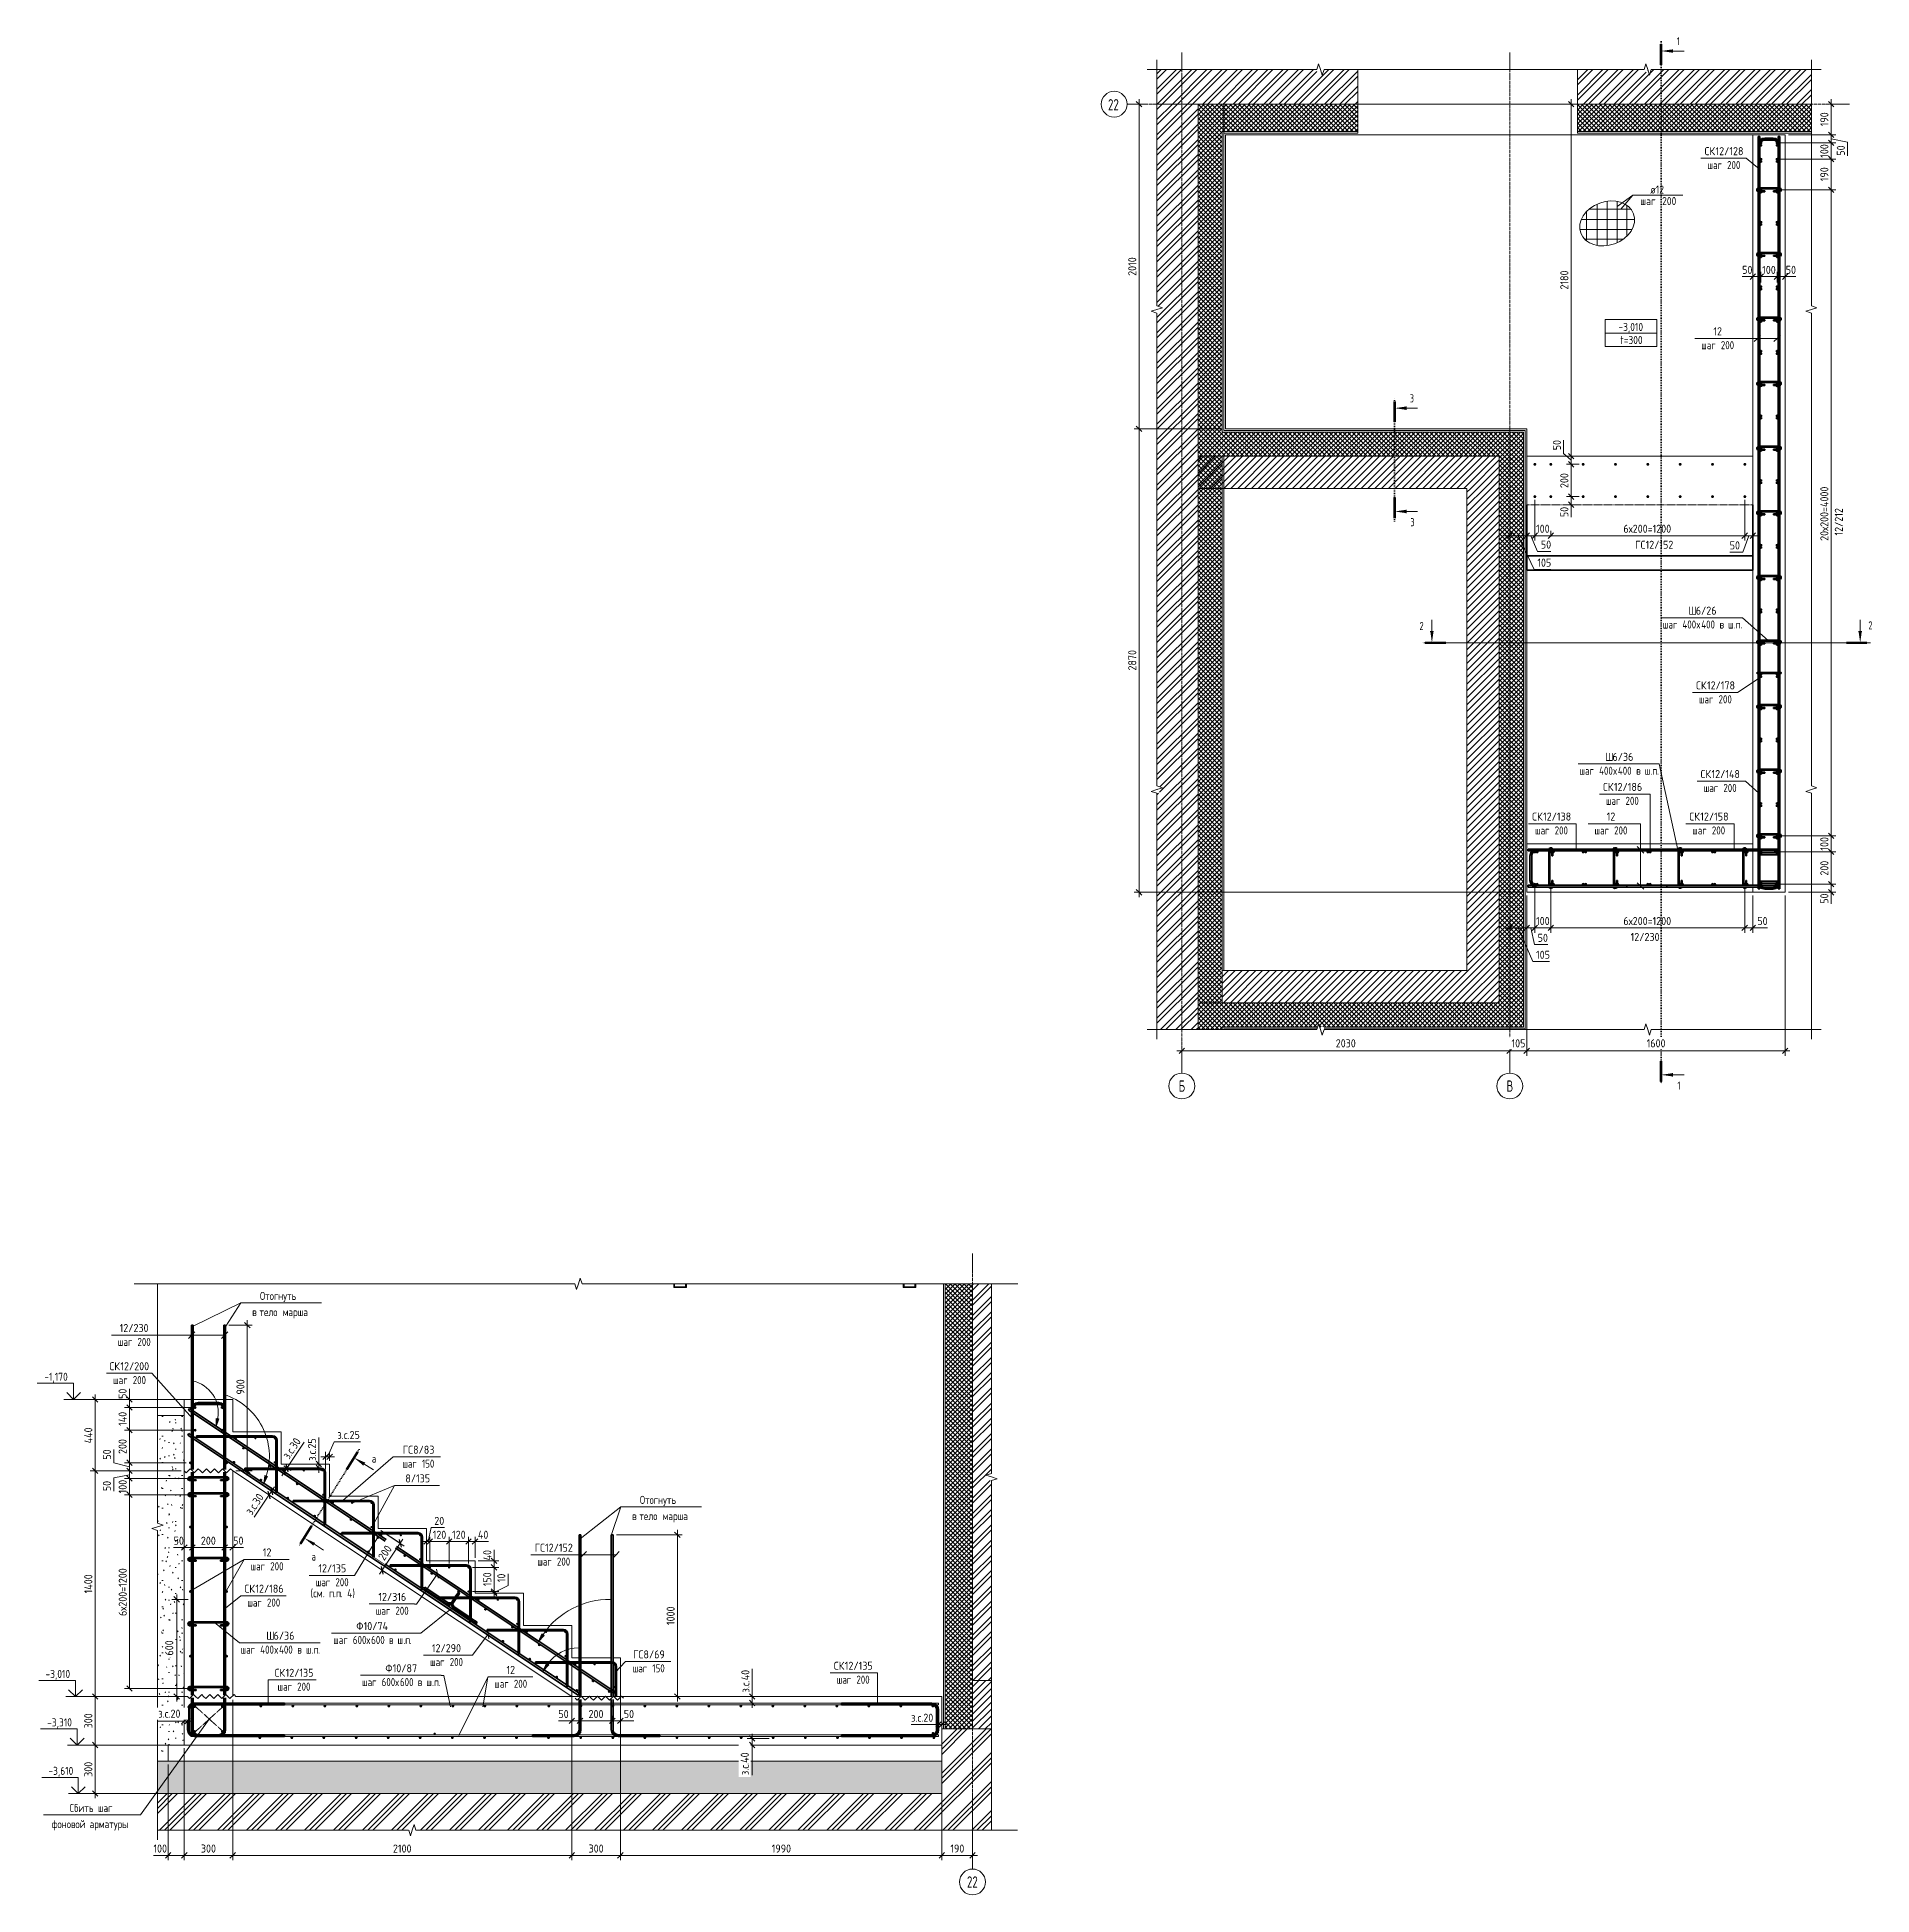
# Model space of a CAD drawing. Header units: millimetres. Extents: x 1059 to 21651, y -4238 to 7265.
# Drawn here: x 1059 to 12418, y -4238 to 7265 of the extents above; entities that cross this region are included whole.
import ezdxf

# ---------------------------------------------------------------- set-up
doc = ezdxf.new("R2010")
doc.units = ezdxf.units.MM
for name, pattern in [('01 Штриховая _2 мм_', [3, 2, -1]), ('01 Штриховая _4 мм_', [6, 3.5, -2.5]), ('02 Штрихпунктирная _20 мм_', [25, 20, -2.5, 0, -2.5]), ('04 Пунктир 10мм', [10, 0, -10])]:
    doc.linetypes.add(name, pattern=pattern)
for name, color, linetype, lineweight in [('AA_Dim', 7, 'Continuous', 9), ('AA_Dim-20', 7, 'Continuous', 9), ('AA_Linii', 7, 'Continuous', 9), ('AA_Oformlenie', 7, 'Continuous', 9), ('AA_Razrez', 7, 'Continuous', 9), ('AA_Vinoska', 7, 'Continuous', 9), ('AA_Visotnaya otmetka', 7, 'Continuous', 9), ('AF_Balki', 7, 'Continuous', 20), ('AF_Perekritie', 7, 'Continuous', 60), ('AF_Perekritie_Опалубка', 253, 'Continuous', 20), ('AF_Perekritie_Опалубка_Существующая', 253, 'Continuous', 20), ('AF_Stena', 7, 'Continuous', 60), ('AF_Stena_Опалубка', 253, 'Continuous', 20), ('AF_Stena_Опалубка_Существующая', 253, 'Continuous', 20), ('Gen_Text', 7, 'Continuous', 9), ('KR_Armatura', 7, 'Continuous', 20), ('KR_Armatura_Tonkie', 7, 'Continuous', 20), ('KR_Fundament', 7, 'Continuous', 20), ('Оси', 7, 'Continuous', 9)]:
    doc.layers.add(name, color=color, linetype=linetype, lineweight=lineweight)
doc.styles.add('GOST Common', font='GOST_Common.ttf', dxfattribs={"width": 0.85, "height": 50})
doc.styles.add('GOST Common_1', font='GOST_Common.ttf', dxfattribs={"width": 0.9, "height": 50})
doc.styles.add('ISOCPEUR', font='isocpeur.TTF', dxfattribs={"width": 0.85, "height": 50})
doc.styles.add('ISOCPEUR_1', font='isocpeur.TTF', dxfattribs={"width": 0.9, "height": 50})
doc.styles.add('ISOCPEUR_2', font='isocpeur.TTF', dxfattribs={"width": 0.8, "height": 50})
doc.styles.add('ISOCPEUR_3', font='isocpeur.TTF', dxfattribs={"width": 0.7, "height": 50})
doc.styles.add('ISOCPEUR_4', font='isocpeur.TTF', dxfattribs={"width": 0.7, "height": 70})
doc.dimstyles.new('00_Точн_3_знака__прозр_', dxfattribs={"dimscale": 304.8, "dimtxt": 50.137748, "dimasz": 0.111549, "dimexe": 0.098425, "dimexo": 0.065617, "dimgap": 0.006562, "dimtad": 1, "dimdec": 3, "dimrnd": 0.001, "dimdsep": 46, "dimtxsty": 'ISOCPEUR_1', "dimblk1": 'OBLIQUE', "dimblk2": 'OBLIQUE', "dimsah": 1, "dimcen": 0.09, "dimdle": 0.098425, "dimazin": 0, "dimtfac": 1, "dimtdec": 4, "dimtix": 1, "dimtmove": 1, "dimatfit": 3, "dimfxl": 1, "dimtvp": 1, "dimtolj": 1, "dimtzin": 0, "dimlwd": 18, "dimlwe": 18, "dimarcsym": 2})
doc.dimstyles.new('00_Точн_3_знака__прозр__1', dxfattribs={"dimscale": 304.8, "dimtxt": 50.137748, "dimasz": 0.111549, "dimexe": 0.098425, "dimexo": 0.065617, "dimgap": 0.006562, "dimtad": 1, "dimdec": 3, "dimrnd": 0.001, "dimdsep": 46, "dimtxsty": 'ISOCPEUR_1', "dimblk1": 'OBLIQUE', "dimblk2": 'OBLIQUE', "dimsah": 1, "dimcen": 0.09, "dimdle": 0.098425, "dimazin": 0, "dimtfac": 1, "dimtdec": 4, "dimtix": 1, "dimtmove": 0, "dimatfit": 3, "dimfxl": 1, "dimtvp": 1, "dimtolj": 1, "dimtzin": 0, "dimlwd": 18, "dimlwe": 18, "dimarcsym": 2})
doc.dimstyles.new('01_Точн_3_знака__непрозр_', dxfattribs={"dimscale": 304.8, "dimtxt": 50.137748, "dimasz": 0.111549, "dimexe": 0.098425, "dimexo": 0.065617, "dimgap": 0.019685, "dimtad": 1, "dimdec": 3, "dimrnd": 0.001, "dimdsep": 46, "dimtxsty": 'ISOCPEUR_1', "dimblk1": 'OBLIQUE', "dimblk2": 'OBLIQUE', "dimsah": 1, "dimcen": 0.09, "dimdle": 0.098425, "dimazin": 0, "dimtfac": 1, "dimtdec": 4, "dimtix": 1, "dimtmove": 1, "dimatfit": 3, "dimfxl": 1, "dimtvp": 1, "dimtfill": 1, "dimtolj": 1, "dimtzin": 0, "dimlwd": 18, "dimlwe": 18, "dimarcsym": 2})
doc.dimstyles.new('01_Точн_3_знака__непрозр__1', dxfattribs={"dimscale": 304.8, "dimtxt": 50.137748, "dimasz": 0.111549, "dimexe": 0.098425, "dimexo": 0.065617, "dimgap": 0.019685, "dimtad": 1, "dimdec": 3, "dimrnd": 0.001, "dimdsep": 46, "dimtxsty": 'ISOCPEUR_1', "dimblk1": 'OBLIQUE', "dimblk2": 'OBLIQUE', "dimsah": 1, "dimcen": 0.09, "dimdle": 0.098425, "dimazin": 0, "dimtfac": 1, "dimtdec": 4, "dimtix": 1, "dimtmove": 0, "dimatfit": 3, "dimfxl": 1, "dimtvp": 1, "dimtfill": 1, "dimtolj": 1, "dimtzin": 0, "dimlwd": 18, "dimlwe": 18, "dimarcsym": 2})
doc.dimstyles.new('05_Округл_1мм__прозр_', dxfattribs={"dimscale": 304.8, "dimtxt": 50.137748, "dimasz": 0.111549, "dimexe": 0.098425, "dimexo": 0.065617, "dimgap": 0.006562, "dimtad": 1, "dimdec": 0, "dimdsep": 46, "dimtxsty": 'ISOCPEUR_1', "dimblk1": 'OBLIQUE', "dimblk2": 'OBLIQUE', "dimsah": 1, "dimcen": 0.09, "dimdle": 0.098425, "dimazin": 0, "dimtfac": 1, "dimtdec": 4, "dimtix": 1, "dimtmove": 0, "dimatfit": 3, "dimfxl": 1, "dimtvp": 1, "dimtolj": 1, "dimtzin": 0, "dimlwd": 18, "dimlwe": 18, "dimarcsym": 2})
doc.dimstyles.new('05_Округл_1мм__прозр__1', dxfattribs={"dimscale": 304.8, "dimtxt": 50.137748, "dimasz": 0.111549, "dimexe": 0.098425, "dimexo": 0.065617, "dimgap": 0.006562, "dimtad": 1, "dimdec": 0, "dimdsep": 46, "dimtxsty": 'ISOCPEUR_1', "dimblk1": 'OBLIQUE', "dimblk2": 'OBLIQUE', "dimsah": 1, "dimcen": 0.09, "dimdle": 0.098425, "dimazin": 0, "dimtfac": 1, "dimtdec": 4, "dimtix": 1, "dimtmove": 1, "dimatfit": 3, "dimfxl": 1, "dimtvp": 1, "dimtolj": 1, "dimtzin": 0, "dimlwd": 18, "dimlwe": 18, "dimarcsym": 2})
doc.dimstyles.new('05_Округл_5мм__непрозр_', dxfattribs={"dimscale": 304.8, "dimtxt": 50.137748, "dimasz": 0.111549, "dimexe": 0.098425, "dimexo": 0.065617, "dimgap": 0.019685, "dimtad": 1, "dimdec": 0, "dimrnd": 5, "dimdsep": 46, "dimtxsty": 'ISOCPEUR_1', "dimblk1": 'OBLIQUE', "dimblk2": 'OBLIQUE', "dimsah": 1, "dimcen": 0.09, "dimdle": 0.098425, "dimazin": 0, "dimtfac": 1, "dimtdec": 4, "dimtix": 1, "dimtmove": 0, "dimatfit": 3, "dimfxl": 1, "dimtvp": 1, "dimtfill": 1, "dimtolj": 1, "dimtzin": 0, "dimlwd": 18, "dimlwe": 18, "dimarcsym": 2})
doc.dimstyles.new('05_Округл_5мм__прозр_', dxfattribs={"dimscale": 304.8, "dimtxt": 50.137748, "dimasz": 0.111549, "dimexe": 0.098425, "dimexo": 0.065617, "dimgap": 0.006562, "dimtad": 1, "dimdec": 0, "dimrnd": 5, "dimdsep": 46, "dimtxsty": 'ISOCPEUR_1', "dimblk1": 'OBLIQUE', "dimblk2": 'OBLIQUE', "dimsah": 1, "dimcen": 0.09, "dimdle": 0.098425, "dimazin": 0, "dimtfac": 1, "dimtdec": 4, "dimtix": 1, "dimtmove": 0, "dimatfit": 3, "dimfxl": 1, "dimtvp": 1, "dimtolj": 1, "dimtzin": 0, "dimlwd": 18, "dimlwe": 18, "dimarcsym": 2})
doc.dimstyles.new('05_Округл_5мм__прозр__1', dxfattribs={"dimscale": 304.8, "dimtxt": 50.137748, "dimasz": 0.111549, "dimexe": 0.098425, "dimexo": 0.065617, "dimgap": 0.006562, "dimtad": 1, "dimdec": 0, "dimrnd": 5, "dimdsep": 46, "dimtxsty": 'ISOCPEUR_1', "dimblk1": 'OBLIQUE', "dimblk2": 'OBLIQUE', "dimsah": 1, "dimcen": 0.09, "dimdle": 0.098425, "dimazin": 0, "dimtfac": 1, "dimtdec": 4, "dimtix": 1, "dimtmove": 1, "dimatfit": 3, "dimfxl": 1, "dimtvp": 1, "dimtolj": 1, "dimtzin": 0, "dimlwd": 18, "dimlwe": 18, "dimarcsym": 2})
pattern_1 = [(45, (3050.816, -300), (-14.142136, 14.142136), []), (135, (3050.816, -300), (-14.142136, -14.142136), [])]
pattern_2 = [(0, (3050.816, -300), (162.56, 40.64), [6.706, -115.214, 6.706, -115.214, -650.24]), (0, (3050.816, -300), (162.56, 40.64), [-243.84, 6.706, -237.134, 6.706, -115.214, -284.48]), (0, (3050.816, -300), (162.56, 40.64), [-609.6, 6.706, -74.574, 6.706, -196.494]), (120, (3111.776, -279.68), (-116.47527, 120.4611), [6.706, -115.214, 6.706, -115.214, -650.24]), (120, (3111.776, -279.68), (-116.47527, 120.4611), [-243.84, 6.706, -237.134, 6.706, -115.214, -284.48]), (120, (3111.776, -279.68), (-116.47527, 120.4611), [-609.6, 6.706, -74.574, 6.706, -196.494]), (240, (3132.096, -198.4), (-46.08473, -161.1011), [6.706, -115.214, 6.706, -115.214, -650.24]), (240, (3132.096, -198.4), (-46.08473, -161.1011), [-243.84, 6.706, -237.134, 6.706, -115.214, -284.48]), (240, (3132.096, -198.4), (-46.08473, -161.1011), [-609.6, 6.706, -74.574, 6.706, -196.494])]
pattern_3 = [(45, (-10360.69, 0), (-47.14634, 47.14634), []), (45, (-10329.26, 0), (-47.14634, 47.14634), [])]
pattern_4 = [(45, (-10360.69, 0), (-14.142136, 14.142136), []), (135, (-10360.69, 0), (-14.142136, -14.142136), [])]
pattern_5 = [(45, (-10360.69, 0), (-21.213203, 21.213203), [])]

msp = doc.modelspace()

# ---------------------------------------------------------------- texts
at = {"layer": 'AA_Razrez', "char_height": 50, "attachment_point": 1, "style": 'ISOCPEUR_3'}
for s, insert, width in [('\\fISOCPEUR|b0|i0|c204|p34|;\\W.7;1', (11210.632, 7264.8289), 21.324887), ('\\fISOCPEUR|b0|i0|c204|p34|;\\W.7;3', (9557.3788, 5053.5456), 30.303787), ('\\fISOCPEUR|b0|i0|c204|p34|;\\W.7;3', (9561.2137, 4286.552), 30.303787), ('\\fISOCPEUR|b0|i0|c204|p34|;\\W.7;2', (9617.7008, 3644.0687), 30.303787), ('\\fISOCPEUR|b0|i0|c204|p34|;\\W.7;2', (12396.5923, 3647.9035), 30.303787), ('\\fISOCPEUR|b0|i0|c204|p34|;\\W.7;1', (11214.4668, 798.2841), 21.324887), ('\\fISOCPEUR|b0|i0|c204|p34|;\\W.7;а', (3131.2872, -1511.4139), 33.670875), ('\\fISOCPEUR|b0|i0|c204|p34|;\\W.7;а', (2757.9053, -2118.009), 33.670875)]:
    msp.add_mtext(s, dxfattribs=dict(at, insert=insert, width=width))
at = {"layer": 'AA_Vinoska', "char_height": 50, "attachment_point": 1}
for s, insert, width, style in [('СК', (11382.4328, 6583.848), 82.253137, 'ISOCPEUR_1'), ('12/128', (11450.2984, 6583.848), 210.683475, 'ISOCPEUR_1'), ('шаг', (11400.1728, 6497.867), 116.7257, 'ISOCPEUR_2'), (' 200', (11496.4812, 6497.867), 133.4008, 'ISOCPEUR_2'), ('ø12', (11046.29, 6346.2809), 115.443, 'GOST Common_1'), ('шаг', (10983.74, 6274.8972), 131.316413, 'GOST Common_1'), (' 200', (11092.0869, 6274.8972), 135.645525, 'GOST Common_1'), ('-3,010', (10848.9111, 5495.5059), 190.801625, 'ISOCPEUR'), ('t=300', (10860.2611, 5414.7684), 178.535806, 'ISOCPEUR'), ('12', (11437.2197, 5468.498), 66.379725, 'ISOCPEUR_1'), ('шаг', (11361.4497, 5382.517), 116.7257, 'ISOCPEUR_2'), (' 200', (11457.758, 5382.517), 133.4008, 'ISOCPEUR_2'), ('ГС', (10952.8887, 4146.7671), 77.924025, 'ISOCPEUR_1'), ('12/152', (11017.1824, 4146.7671), 210.683475, 'ISOCPEUR_1'), ('\\fISOCPEUR|b0|i0|c204|p34|;\\W.9;Ш', (11282.8467, 3739.0744), 54.835425, 'ISOCPEUR_1'), ('6/26', (11328.0904, 3739.0744), 155.84805, 'ISOCPEUR_1'), ('шаг', (11123.6867, 3653.0934), 116.7257, 'ISOCPEUR_2'), (' 400', (11219.995, 3653.0934), 137.2489, 'ISOCPEUR_2'), ('\\fISOCPEUR|b0|i0|c204|p34|;\\W.8;х', (11333.2367, 3653.0934), 34.6329, 'ISOCPEUR_2'), ('400 ', (11361.8117, 3653.0934), 137.2489, 'ISOCPEUR_2'), ('\\fISOCPEUR|b0|i0|c204|p34|;\\W.8;в', (11475.0534, 3653.0934), 34.6329, 'ISOCPEUR_2'), ('\\fISOCPEUR|b0|i0|c204|p34|;\\W.8; ', (11503.6284, 3653.0934), 29.5021, 'ISOCPEUR_2'), ('\\fISOCPEUR|b0|i0|c204|p34|;\\W.8;ш', (11527.97, 3653.0934), 43.6118, 'ISOCPEUR_2'), ('\\fISOCPEUR|b0|i0|c204|p34|;\\W.8;.', (11563.9534, 3653.0934), 14.1097, 'ISOCPEUR_2'), ('\\fISOCPEUR|b0|i0|c204|p34|;\\W.8;п', (11575.595, 3653.0934), 34.6329, 'ISOCPEUR_2'), ('\\fISOCPEUR|b0|i0|c204|p34|;\\W.8;.', (11604.17, 3653.0934), 14.1097, 'ISOCPEUR_2'), ('СК', (11329.5153, 3276.0174), 82.253137, 'ISOCPEUR_1'), ('12/178', (11397.3809, 3276.0174), 210.683475, 'ISOCPEUR_1'), ('шаг', (11347.2553, 3190.0364), 116.7257, 'ISOCPEUR_2'), (' 200', (11443.5636, 3190.0364), 133.4008, 'ISOCPEUR_2'), ('\\fISOCPEUR|b0|i0|c204|p34|;\\W.9;Ш', (10766.8551, 2833.4482), 54.835425, 'ISOCPEUR_1'), ('6/36', (10812.0989, 2833.4482), 155.84805, 'ISOCPEUR_1'), ('шаг', (10607.6951, 2747.4671), 116.7257, 'ISOCPEUR_2'), (' 400', (10704.0035, 2747.4671), 137.2489, 'ISOCPEUR_2'), ('СК', (10753.5316, 2647.3399), 82.253137, 'ISOCPEUR_1'), ('\\fISOCPEUR|b0|i0|c204|p34|;\\W.8;х', (10817.2451, 2747.4671), 34.6329, 'ISOCPEUR_2'), ('12/186', (10821.3973, 2647.3399), 210.683475, 'ISOCPEUR_1'), ('400 ', (10845.8201, 2747.4671), 137.2489, 'ISOCPEUR_2'), ('\\fISOCPEUR|b0|i0|c204|p34|;\\W.8;в', (10959.0618, 2747.4671), 34.6329, 'ISOCPEUR_2'), ('\\fISOCPEUR|b0|i0|c204|p34|;\\W.8; ', (10987.6368, 2747.4671), 29.5021, 'ISOCPEUR_2'), ('\\fISOCPEUR|b0|i0|c204|p34|;\\W.8;ш', (11011.9785, 2747.4671), 43.6118, 'ISOCPEUR_2'), ('\\fISOCPEUR|b0|i0|c204|p34|;\\W.8;.', (11047.9618, 2747.4671), 14.1097, 'ISOCPEUR_2'), ('\\fISOCPEUR|b0|i0|c204|p34|;\\W.8;п', (11059.6035, 2747.4671), 34.6329, 'ISOCPEUR_2'), ('\\fISOCPEUR|b0|i0|c204|p34|;\\W.8;.', (11088.1785, 2747.4671), 14.1097, 'ISOCPEUR_2'), ('СК', (11357.5495, 2726.9869), 82.253137, 'ISOCPEUR_1'), ('12/148', (11425.4151, 2726.9869), 215.012587, 'ISOCPEUR_1'), ('шаг', (10771.2716, 2561.3589), 116.7257, 'ISOCPEUR_2'), (' 200', (10867.58, 2561.3589), 133.4008, 'ISOCPEUR_2'), ('шаг', (11376.9995, 2641.0059), 116.7257, 'ISOCPEUR_2'), (' 200', (11473.3078, 2641.0059), 133.4008, 'ISOCPEUR_2'), ('СК', (10314.7461, 2463.8806), 82.253137, 'ISOCPEUR_1'), ('12/138', (10382.6117, 2463.8806), 210.683475, 'ISOCPEUR_1'), ('12', (10776.5675, 2463.8806), 66.379725, 'ISOCPEUR_1'), ('СК', (11288.1771, 2463.8806), 82.253137, 'ISOCPEUR_1'), ('12/158', (11356.0428, 2463.8806), 210.683475, 'ISOCPEUR_1'), ('шаг', (10332.4861, 2377.8995), 116.7257, 'ISOCPEUR_2'), (' 200', (10428.7944, 2377.8995), 133.4008, 'ISOCPEUR_2'), ('шаг', (10700.7975, 2377.8995), 116.7257, 'ISOCPEUR_2'), (' 200', (10797.1058, 2377.8995), 133.4008, 'ISOCPEUR_2'), ('шаг', (11305.9171, 2377.8995), 116.7257, 'ISOCPEUR_2'), (' 200', (11402.2255, 2377.8995), 133.4008, 'ISOCPEUR_2'), ('12/230', (10924.6704, 1718.195), 222.227775, 'ISOCPEUR_1'), ('Отогнуть', (2438.868, -504.1716), 317.548419, 'GOST Common'), ('\\fGOST Common|b0|i0|c204|p34|;\\W.85;в', (2390.503, -604.1716), 36.797456, 'GOST Common'), ('\\fGOST Common|b0|i0|c204|p34|;\\W.85; ', (2420.864, -604.1716), 17.717294, 'GOST Common'), ('тело', (2435.4822, -604.1716), 156.729906, 'GOST Common'), ('\\fGOST Common|b0|i0|c204|p34|;\\W.85; ', (2564.7973, -604.1716), 17.717294, 'GOST Common'), ('марша', (2579.4155, -604.1716), 205.793181, 'GOST Common'), ('шаг', (1558.3769, -789.0401), 116.7257, 'ISOCPEUR_2'), ('12/230', (1569.8869, -703.0591), 222.227775, 'ISOCPEUR_1'), (' 200', (1654.6853, -789.0401), 133.4008, 'ISOCPEUR_2'), ('СК', (1506.6459, -939.4838), 82.253137, 'ISOCPEUR_1'), ('12/200', (1574.5115, -939.4838), 222.227775, 'ISOCPEUR_1'), (' 200', (1625.4642, -1025.4648), 133.4008, 'ISOCPEUR_2'), ('шаг', (1529.1559, -1025.4648), 116.7257, 'ISOCPEUR_2'), ('ГС', (3322.4781, -1456.6172), 77.924025, 'ISOCPEUR_1'), ('8/83', (3386.7718, -1456.6172), 155.84805, 'ISOCPEUR_1'), ('шаг', (3319.9781, -1542.5982), 116.7257, 'ISOCPEUR_2'), (' 150', (3416.2864, -1542.5982), 123.1392, 'ISOCPEUR_2'), ('8/135', (3338.6176, -1634.1818), 183.265762, 'ISOCPEUR_1'), ('Отогнуть', (4790.989, -1767.1458), 317.548419, 'GOST Common'), ('\\fGOST Common|b0|i0|c204|p34|;\\W.85;в', (4742.624, -1867.1458), 36.797456, 'GOST Common'), ('\\fGOST Common|b0|i0|c204|p34|;\\W.85; ', (4772.9849, -1867.1458), 17.717294, 'GOST Common'), ('тело', (4787.6032, -1867.1458), 156.729906, 'GOST Common'), ('\\fGOST Common|b0|i0|c204|p34|;\\W.85; ', (4916.9183, -1867.1458), 17.717294, 'GOST Common'), ('марша', (4931.5365, -1867.1458), 205.793181, 'GOST Common'), ('ГС', (4139.4993, -2063.1451), 77.924025, 'ISOCPEUR_1'), ('12/152', (4203.7931, -2063.1451), 210.683475, 'ISOCPEUR_1'), ('12', (2456.3773, -2092.2004), 66.379725, 'ISOCPEUR_1'), (' 200', (2476.9157, -2178.1814), 133.4008, 'ISOCPEUR_2'), ('шаг', (4155.4393, -2149.1262), 116.7257, 'ISOCPEUR_2'), (' 200', (4251.7477, -2149.1262), 133.4008, 'ISOCPEUR_2'), ('шаг', (2380.6073, -2178.1814), 116.7257, 'ISOCPEUR_2'), ('шаг', (2783.8187, -2276.934), 116.7257, 'ISOCPEUR_2'), ('12/135', (2800.0987, -2190.9529), 210.683475, 'ISOCPEUR_1'), (' 200', (2880.1271, -2276.934), 133.4008, 'ISOCPEUR_2'), ('СК', (2342.5139, -2317.016), 82.253137, 'ISOCPEUR_1'), ('12/186', (2410.3795, -2317.016), 210.683475, 'ISOCPEUR_1'), (' 200', (2456.5622, -2402.997), 133.4008, 'ISOCPEUR_2'), ('12/316', (3171.6483, -2367.7881), 210.683475, 'ISOCPEUR_1'), ('шаг', (2360.2539, -2402.997), 116.7257, 'ISOCPEUR_2'), ('шаг', (3155.3683, -2453.7691), 116.7257, 'ISOCPEUR_2'), (' 200', (3251.6766, -2453.7691), 133.4008, 'ISOCPEUR_2'), ('\\fISOCPEUR|b0|i0|c204|p34|;\\W.9;Ш', (2477.7149, -2608.2348), 54.835425, 'ISOCPEUR_1'), ('6/36', (2522.9586, -2608.2348), 155.84805, 'ISOCPEUR_1'), (' 600', (2988.5023, -2634.4556), 133.4008, 'ISOCPEUR_2'), ('\\fISOCPEUR|b0|i0|c204|p34|;\\W.9;Ф', (3035.0139, -2548.4746), 54.835425, 'ISOCPEUR_1'), ('10/74', (3080.2577, -2548.4746), 187.594875, 'ISOCPEUR_1'), ('600 ', (3127.1439, -2634.4556), 133.4008, 'ISOCPEUR_2'), ('\\fISOCPEUR|b0|i0|c204|p34|;\\W.8; ', (3265.7856, -2634.4556), 29.5021, 'ISOCPEUR_2'), ('шаг', (2318.5549, -2694.2158), 116.7257, 'ISOCPEUR_2'), (' 400', (2414.8632, -2694.2158), 137.2489, 'ISOCPEUR_2'), ('\\fISOCPEUR|b0|i0|c204|p34|;\\W.8;х', (2528.1049, -2694.2158), 34.6329, 'ISOCPEUR_2'), ('400 ', (2556.6799, -2694.2158), 137.2489, 'ISOCPEUR_2'), ('\\fISOCPEUR|b0|i0|c204|p34|;\\W.8;в', (2669.9216, -2694.2158), 34.6329, 'ISOCPEUR_2'), ('\\fISOCPEUR|b0|i0|c204|p34|;\\W.8; ', (2698.4966, -2694.2158), 29.5021, 'ISOCPEUR_2'), ('\\fISOCPEUR|b0|i0|c204|p34|;\\W.8;ш', (2722.8382, -2694.2158), 43.6118, 'ISOCPEUR_2'), ('\\fISOCPEUR|b0|i0|c204|p34|;\\W.8;.', (2758.8216, -2694.2158), 14.1097, 'ISOCPEUR_2'), ('\\fISOCPEUR|b0|i0|c204|p34|;\\W.8;п', (2770.4632, -2694.2158), 34.6329, 'ISOCPEUR_2'), ('\\fISOCPEUR|b0|i0|c204|p34|;\\W.8;.', (2799.0382, -2694.2158), 14.1097, 'ISOCPEUR_2'), ('шаг', (2892.1939, -2634.4556), 116.7257, 'ISOCPEUR_2'), ('\\fISOCPEUR|b0|i0|c204|p34|;\\W.8;х', (3098.5689, -2634.4556), 34.6329, 'ISOCPEUR_2'), ('\\fISOCPEUR|b0|i0|c204|p34|;\\W.8;в', (3237.2106, -2634.4556), 34.6329, 'ISOCPEUR_2'), ('\\fISOCPEUR|b0|i0|c204|p34|;\\W.8;ш', (3290.1273, -2634.4556), 43.6118, 'ISOCPEUR_2'), ('\\fISOCPEUR|b0|i0|c204|p34|;\\W.8;.', (3326.1106, -2634.4556), 14.1097, 'ISOCPEUR_2'), ('\\fISOCPEUR|b0|i0|c204|p34|;\\W.8;п', (3337.7523, -2634.4556), 34.6329, 'ISOCPEUR_2'), ('\\fISOCPEUR|b0|i0|c204|p34|;\\W.8;.', (3366.3273, -2634.4556), 14.1097, 'ISOCPEUR_2'), ('12/290', (3503.103, -2685.2675), 222.227775, 'ISOCPEUR_1'), ('ГС', (4748.6936, -2723.9423), 77.924025, 'ISOCPEUR_1'), ('8/69', (4812.9874, -2723.9423), 155.84805, 'ISOCPEUR_1'), ('СК', (2529.479, -2837.6832), 82.253137, 'ISOCPEUR_1'), ('12/135', (2597.3446, -2837.6832), 210.683475, 'ISOCPEUR_1'), ('\\fISOCPEUR|b0|i0|c204|p34|;\\W.9;Ф', (3214.9785, -2809.4848), 54.835425, 'ISOCPEUR_1'), ('10/87', (3260.2222, -2809.4848), 183.265762, 'ISOCPEUR_1'), ('шаг', (3491.593, -2771.2486), 116.7257, 'ISOCPEUR_2'), (' 200', (3587.9013, -2771.2486), 133.4008, 'ISOCPEUR_2'), ('12', (3964.71, -2819.7557), 66.379725, 'ISOCPEUR_1'), ('шаг', (4746.1936, -2809.9233), 116.7257, 'ISOCPEUR_2'), (' 150', (4842.502, -2809.9233), 123.1392, 'ISOCPEUR_2'), ('СК', (5991.6218, -2794.187), 82.253137, 'ISOCPEUR_1'), ('12/135', (6059.4874, -2794.187), 210.683475, 'ISOCPEUR_1'), ('шаг', (2547.219, -2923.6643), 116.7257, 'ISOCPEUR_2'), (' 200', (2643.5274, -2923.6643), 133.4008, 'ISOCPEUR_2'), ('шаг', (3070.3585, -2895.4658), 116.7257, 'ISOCPEUR_2'), (' 600', (3166.6668, -2895.4658), 133.4008, 'ISOCPEUR_2'), ('\\fISOCPEUR|b0|i0|c204|p34|;\\W.8;х', (3276.7335, -2895.4658), 34.6329, 'ISOCPEUR_2'), ('600 ', (3305.3085, -2895.4658), 133.4008, 'ISOCPEUR_2'), ('\\fISOCPEUR|b0|i0|c204|p34|;\\W.8;в', (3415.3751, -2895.4658), 34.6329, 'ISOCPEUR_2'), ('\\fISOCPEUR|b0|i0|c204|p34|;\\W.8; ', (3443.9501, -2895.4658), 29.5021, 'ISOCPEUR_2'), ('\\fISOCPEUR|b0|i0|c204|p34|;\\W.8;ш', (3468.2918, -2895.4658), 43.6118, 'ISOCPEUR_2'), ('\\fISOCPEUR|b0|i0|c204|p34|;\\W.8;.', (3504.2751, -2895.4658), 14.1097, 'ISOCPEUR_2'), ('\\fISOCPEUR|b0|i0|c204|p34|;\\W.8;п', (3515.9168, -2895.4658), 34.6329, 'ISOCPEUR_2'), ('\\fISOCPEUR|b0|i0|c204|p34|;\\W.8;.', (3544.4918, -2895.4658), 14.1097, 'ISOCPEUR_2'), ('шаг', (3888.94, -2905.7367), 116.7257, 'ISOCPEUR_2'), (' 200', (3985.2483, -2905.7367), 133.4008, 'ISOCPEUR_2'), ('шаг', (6009.3618, -2880.168), 116.7257, 'ISOCPEUR_2'), (' 200', (6105.6701, -2880.168), 133.4008, 'ISOCPEUR_2'), ('Сбить', (1260.6947, -3674.7322), 193.527363, 'GOST Common'), ('\\fGOST Common|b0|i0|c204|p34|;\\W.85; ', (1420.3707, -3674.7322), 17.717294, 'GOST Common'), ('фоновой', (1149.3447, -3774.7322), 267.122275, 'GOST Common'), ('\\fGOST Common|b0|i0|c204|p34|;\\W.85; ', (1369.7426, -3774.7322), 17.717294, 'GOST Common'), ('арматуры', (1384.3608, -3774.7322), 320.274156, 'GOST Common'), ('шаг', (1434.9889, -3674.7322), 124.021056, 'GOST Common')]:
    msp.add_mtext(s, dxfattribs=dict(at, insert=insert, width=width, style=style))
at = {"layer": 'AA_Vinoska', "insert": (12188.5311, 4179.0686), "char_height": 50, "width": 210.683475, "attachment_point": 1, "rotation": 90, "style": 'ISOCPEUR_1'}
msp.add_mtext('12/212', dxfattribs=at)
at = {"layer": 'AA_Visotnaya otmetka', "char_height": 50, "attachment_point": 1, "line_spacing_factor": 1.135194, "style": 'ISOCPEUR'}
for s, insert, width in [('-1,170', (1103.7962, -1004.8641), 171.464101), ('-3,010', (1110.5756, -2844.8641), 181.691784), ('-3,310', (1120.9012, -3144.8641), 181.691784), ('-3,610', (1128.6316, -3444.8641), 181.691784)]:
    msp.add_mtext(s, dxfattribs=dict(at, insert=insert, width=width))
at = {"layer": 'Gen_Text', "char_height": 50, "attachment_point": 1, "style": 'ISOCPEUR'}
for s, insert, width in [('\\fISOCPEUR|b0|i0|c204|p34|;\\W.85;(', (2751.3435, -2345.1545), 20.443031), ('см', (2768.2107, -2345.1545), 72.232044), ('. ', (2827.8081, -2345.1545), 46.337538), ('\\fISOCPEUR|b0|i0|c204|p34|;\\W.85;п', (2866.0404, -2345.1545), 36.797456), ('\\fISOCPEUR|b0|i0|c204|p34|;\\W.85;.', (2896.4013, -2345.1545), 14.991556), ('\\fISOCPEUR|b0|i0|c204|p34|;\\W.85;п', (2908.7706, -2345.1545), 36.797456), ('. 4)', (2939.1315, -2345.1545), 107.666631)]:
    msp.add_mtext(s, dxfattribs=dict(at, insert=insert, width=width))
at = {"layer": 'Оси', "char_height": 70, "attachment_point": 1, "style": 'ISOCPEUR_4'}
for s, insert, width in [('22', (7689.0287, 6881.4305), 83.054825), ('\\fISOCPEUR|b0|i0|c204|p34|;\\W.7;Б', (8126.358, 805.0706), 48.261587), ('\\fISOCPEUR|b0|i0|c204|p34|;\\W.7;В', (10156.358, 805.0706), 48.261587), ('22', (6815.7439, -4123.1197), 83.054825)]:
    msp.add_mtext(s, dxfattribs=dict(at, insert=insert, width=width))

# ---------------------------------------------------------------- blocks, each defined once
blk = doc.blocks.new('Лестница - Лестница-3665978-КР_РЗ_Арм_1')
at = {"layer": 'AF_Perekritie', "lineweight": 20}
for p, q in [((2014, -1170), (1970, -1170)), ((1970, -1170), (1970, -1612)), ((2214, -1170), (2026, -1170)), ((2270, -1170), (2226, -1170)), ((2270, -1370), (2270, -1170)), ((2570, -1370), (2270, -1370)), ((2570, -1570), (2570, -1370)), ((2870, -1570), (2570, -1570)), ((2870, -1770), (2870, -1570)), ((2270, -1612), (4370, -3010)), ((3170, -1770), (2870, -1770)), ((3170, -1970), (3170, -1770)), ((3470, -1970), (3170, -1970)), ((3470, -2170), (3470, -1970)), ((3770, -2170), (3470, -2170)), ((3770, -2370), (3770, -2170)), ((4070, -2370), (3770, -2370)), ((4070, -2570), (4070, -2370)), ((4370, -2570), (4070, -2570)), ((4370, -2770), (4370, -2570)), ((4414, -2770), (4370, -2770)), ((4614, -2770), (4426, -2770)), ((4670, -2770), (4626, -2770)), ((4670, -3010), (4670, -2770)), ((4370, -3010), (4414, -3010)), ((4426, -3010), (4614, -3010)), ((4626, -3010), (4670, -3010))]:
    blk.add_line(p, q, dxfattribs=at)
blk = doc.blocks.new('261_Лягушка _НесАрм_РабПлоск_ - 10 А500-4009864-КР_РЗ_Арм_1')
at = {"layer": 'KR_Armatura_Tonkie'}
blk.add_hatch(color=256, dxfattribs=at).paths.add_polyline_path([(3520, -3246), (3524, -3245), (3525, -3241), (3524, -3238), (3520, -3236), (3516, -3238), (3515, -3241), (3516, -3245), (3519, -3246)])
at = {"layer": 'KR_Armatura'}
for start, end in [(90, 263.5556), (263.5556, 270), (276.4444, 90), (270, 276.4444)]:
    blk.add_arc((3520, -3241), 5, start, end, dxfattribs=at)
blk = doc.blocks.new('261_Лягушка _НесАрм_РабПлоск_ - 10 А500-4009865-КР_РЗ_Арм_1')
at = {"layer": 'KR_Armatura_Tonkie', "lineweight": 35}
h = blk.add_hatch(color=256, dxfattribs=at)
h.paths.add_polyline_path([(3595, -2436), (3601, -2427), (3564, -2403), (3546, -2403), (3595, -2435)])
h.paths.add_polyline_path([(3546, -2403), (3546, -2395), (3552, -2395), (3459, -2333), (3454, -2341), (3540, -2399)])
h = blk.add_hatch(color=256, dxfattribs=at)
h.paths.add_polyline_path([(3637, -2427), (3653, -2403), (3641, -2403), (3629, -2422), (3637, -2427)])
h.paths.add_polyline_path([(3655, -2395), (3658, -2395), (3662, -2390), (3653, -2384), (3646, -2395), (3655, -2395)])
for points in [[(3662, -2390), (3676, -2368), (3676, -2366), (3676, -2365), (3676, -2364), (3675, -2363), (3674, -2362), (3673, -2361), (3672, -2361), (3670, -2361), (3669, -2362), (3668, -2363), (3666, -2365), (3653, -2384), (3662, -2390)], [(3610, -2441), (3618, -2440), (3626, -2437), (3632, -2433), (3637, -2427), (3628, -2422), (3623, -2427), (3616, -2430), (3608, -2430), (3601, -2427), (3595, -2436), (3602, -2439), (3608, -2440)], [(3637, -2463), (3642, -2455), (3637, -2449), (3634, -2442), (3634, -2434), (3636, -2428), (3631, -2433), (3624, -2438), (3624, -2438), (3624, -2444), (3627, -2452), (3631, -2458), (3635, -2462)]]:
    blk.add_hatch(color=256, dxfattribs=at).paths.add_polyline_path(points)
h = blk.add_hatch(color=256, dxfattribs=at)
h.paths.add_polyline_path([(3778, -2557), (3784, -2549), (3745, -2524), (3745, -2536), (3777, -2557)])
h.paths.add_polyline_path([(3737, -2530), (3737, -2518), (3642, -2455), (3637, -2463), (3710, -2512)])
for p, q in [((3459, -2333), (3454, -2341)), ((3454, -2341), (3459, -2333)), ((3454, -2341), (3546, -2403)), ((3552, -2395), (3459, -2333)), ((3546, -2403), (3595, -2436)), ((3601, -2427), (3564, -2403)), ((3641, -2403), (3628, -2422)), ((3641, -2403), (3628, -2422)), ((3637, -2427), (3653, -2403)), ((3637, -2427), (3653, -2403)), ((3653, -2384), (3646, -2395)), ((3653, -2384), (3646, -2395)), ((3646, -2395), (3646, -2395)), ((3658, -2395), (3662, -2390)), ((3658, -2395), (3662, -2390)), ((3637, -2463), (3737, -2530)), ((3737, -2518), (3642, -2455)), ((3784, -2549), (3745, -2524)), ((3745, -2536), (3778, -2557)), ((3778, -2557), (3784, -2549)), ((3784, -2549), (3778, -2557))]:
    blk.add_line(p, q, dxfattribs=at)
at = {"layer": 'KR_Armatura_Tonkie', "lineweight": 35, "flags": 128}
for points in [[(3653, -2384), (3659, -2376), (3663, -2369), (3666, -2365), (3667, -2363)], [(3667, -2363), (3666, -2365), (3663, -2370), (3658, -2377), (3653, -2384)], [(3676, -2369), (3674, -2371), (3671, -2375), (3667, -2382), (3662, -2390)], [(3662, -2390), (3667, -2382), (3672, -2375), (3675, -2370), (3676, -2369)], [(3595, -2436), (3605, -2440), (3616, -2440), (3626, -2437), (3635, -2430), (3637, -2427)], [(3628, -2422), (3622, -2428), (3614, -2430), (3605, -2429), (3601, -2427)], [(3624, -2438), (3624, -2442), (3627, -2453), (3634, -2461), (3637, -2463)], [(3642, -2455), (3636, -2449), (3633, -2440), (3635, -2431), (3637, -2427)]]:
    blk.add_lwpolyline(points, dxfattribs=at)
blk = doc.blocks.new('350_Шпилька массив _НесАрм_РабПлоск_ - 350_Шпилька массив _НесАрм_РабПлоск_-4118873-КР_РЗ_Арм_1')
at = {"layer": 'KR_Armatura_Tonkie', "lineweight": 35}
for points in [[(2005, -1673), (2005, -1667), (2000, -1664), (2000, -1658), (2005, -1655), (2005, -1649), (2001, -1651), (1996, -1653), (1993, -1661), (1996, -1670), (2004, -1673)], [(2233, -1673), (2237, -1672), (2241, -1670), (2245, -1661), (2241, -1653), (2233, -1649), (2233, -1655), (2238, -1658), (2238, -1664), (2233, -1667), (2233, -1673)], [(2005, -1772), (2005, -1766), (2000, -1763), (2000, -1757), (2005, -1754), (2005, -1748), (2001, -1750), (1996, -1752), (1993, -1760), (1996, -1769), (2004, -1772)], [(2233, -1772), (2237, -1771), (2241, -1769), (2245, -1760), (2241, -1752), (2233, -1748), (2233, -1754), (2238, -1757), (2238, -1763), (2233, -1766), (2233, -1772)], [(2005, -2172), (2005, -2166), (2000, -2163), (2000, -2157), (2005, -2154), (2005, -2148), (2001, -2150), (1996, -2152), (1993, -2160), (1996, -2169), (2004, -2172)], [(2233, -2172), (2237, -2171), (2241, -2168), (2245, -2160), (2241, -2152), (2233, -2148), (2233, -2154), (2238, -2157), (2238, -2163), (2233, -2166), (2233, -2172)], [(2005, -2572), (2005, -2566), (2000, -2563), (2000, -2557), (2005, -2554), (2005, -2548), (2001, -2550), (1996, -2552), (1993, -2560), (1996, -2569), (2004, -2572)], [(2233, -2572), (2237, -2571), (2241, -2569), (2245, -2560), (2241, -2552), (2233, -2548), (2233, -2554), (2238, -2557), (2238, -2563), (2233, -2566), (2233, -2572)], [(2005, -2972), (2005, -2966), (2000, -2963), (2000, -2957), (2005, -2954), (2005, -2948), (2001, -2950), (1996, -2952), (1993, -2960), (1996, -2969), (2004, -2972)], [(2233, -2972), (2237, -2971), (2241, -2969), (2245, -2960), (2241, -2952), (2233, -2948), (2233, -2954), (2238, -2957), (2238, -2963), (2233, -2966), (2233, -2972)]]:
    blk.add_hatch(color=256, dxfattribs=at).paths.add_polyline_path(points)
h = blk.add_hatch(color=256, dxfattribs=at)
h.paths.add_polyline_path([(2005, -1655), (2014, -1655), (2014, -1649), (2005, -1649), (2005, -1655)])
h.paths.add_polyline_path([(2026, -1655), (2214, -1655), (2214, -1649), (2026, -1649), (2026, -1655)])
h.paths.add_polyline_path([(2226, -1655), (2233, -1655), (2233, -1649), (2226, -1649), (2226, -1655)])
h = blk.add_hatch(color=256, dxfattribs=at)
h.paths.add_polyline_path([(2026, -1673), (2043, -1673), (2043, -1667), (2026, -1667), (2026, -1673)])
h.paths.add_polyline_path([(2014, -1673), (2014, -1667), (2005, -1667), (2005, -1673)])
h = blk.add_hatch(color=256, dxfattribs=at)
h.paths.add_polyline_path([(2226, -1673), (2233, -1673), (2233, -1667), (2226, -1667), (2226, -1673)])
h.paths.add_polyline_path([(2214, -1673), (2214, -1667), (2195, -1667), (2195, -1673)])
h = blk.add_hatch(color=256, dxfattribs=at)
h.paths.add_polyline_path([(2172, -1754), (2214, -1754), (2214, -1748), (2026, -1748), (2026, -1754), (2086, -1754)])
h.paths.add_polyline_path([(2233, -1754), (2233, -1748), (2226, -1748), (2226, -1754), (2232, -1754)])
h.paths.add_polyline_path([(2005, -1754), (2014, -1754), (2014, -1748), (2005, -1748), (2005, -1754)])
h = blk.add_hatch(color=256, dxfattribs=at)
h.paths.add_polyline_path([(2005, -1772), (2014, -1772), (2014, -1766), (2005, -1766), (2005, -1772)])
h.paths.add_polyline_path([(2026, -1772), (2043, -1772), (2043, -1766), (2026, -1766), (2026, -1772)])
h = blk.add_hatch(color=256, dxfattribs=at)
h.paths.add_polyline_path([(2226, -1772), (2233, -1772), (2233, -1766), (2226, -1766), (2226, -1772)])
h.paths.add_polyline_path([(2214, -1772), (2214, -1766), (2195, -1766), (2195, -1772)])
h = blk.add_hatch(color=256, dxfattribs=at)
h.paths.add_polyline_path([(2005, -2154), (2014, -2154), (2014, -2148), (2005, -2148), (2005, -2154)])
h.paths.add_polyline_path([(2233, -2154), (2233, -2148), (2226, -2148), (2226, -2154), (2232, -2154)])
h.paths.add_polyline_path([(2214, -2154), (2214, -2148), (2026, -2148), (2026, -2154), (2172, -2154)])
h = blk.add_hatch(color=256, dxfattribs=at)
h.paths.add_polyline_path([(2026, -2172), (2043, -2172), (2043, -2166), (2026, -2166), (2026, -2172)])
h.paths.add_polyline_path([(2005, -2172), (2014, -2172), (2014, -2166), (2005, -2166), (2005, -2172)])
h = blk.add_hatch(color=256, dxfattribs=at)
h.paths.add_polyline_path([(2214, -2172), (2214, -2166), (2195, -2166), (2195, -2172)])
h.paths.add_polyline_path([(2226, -2172), (2233, -2172), (2233, -2166), (2226, -2166), (2226, -2172)])
h = blk.add_hatch(color=256, dxfattribs=at)
h.paths.add_polyline_path([(2086, -2554), (2214, -2554), (2214, -2548), (2026, -2548), (2026, -2554)])
h.paths.add_polyline_path([(2233, -2554), (2233, -2548), (2226, -2548), (2226, -2554), (2232, -2554)])
h.paths.add_polyline_path([(2005, -2554), (2014, -2554), (2014, -2548), (2005, -2548), (2005, -2554)])
h = blk.add_hatch(color=256, dxfattribs=at)
h.paths.add_polyline_path([(2005, -2572), (2014, -2572), (2014, -2566), (2005, -2566), (2005, -2572)])
h.paths.add_polyline_path([(2026, -2572), (2043, -2572), (2043, -2566), (2026, -2566), (2026, -2572)])
h = blk.add_hatch(color=256, dxfattribs=at)
h.paths.add_polyline_path([(2214, -2572), (2214, -2566), (2195, -2566), (2195, -2572)])
h.paths.add_polyline_path([(2226, -2572), (2233, -2572), (2233, -2566), (2226, -2566), (2226, -2572)])
h = blk.add_hatch(color=256, dxfattribs=at)
h.paths.add_polyline_path([(2026, -2954), (2214, -2954), (2214, -2948), (2026, -2948), (2026, -2954)])
h.paths.add_polyline_path([(2233, -2954), (2233, -2948), (2226, -2948), (2226, -2954), (2232, -2954)])
h.paths.add_polyline_path([(2005, -2954), (2014, -2954), (2014, -2948), (2005, -2948), (2005, -2954)])
h = blk.add_hatch(color=256, dxfattribs=at)
h.paths.add_polyline_path([(2043, -2972), (2043, -2966), (2026, -2966), (2026, -2972)])
h.paths.add_polyline_path([(2005, -2972), (2014, -2972), (2014, -2966), (2005, -2966), (2005, -2972)])
h = blk.add_hatch(color=256, dxfattribs=at)
h.paths.add_polyline_path([(2233, -2972), (2233, -2966), (2226, -2966), (2226, -2972)])
h.paths.add_polyline_path([(2195, -2972), (2214, -2972), (2214, -2966), (2195, -2966), (2195, -2972)])
for p, q in [((2014, -1649), (2005, -1649)), ((2005, -1655), (2014, -1655)), ((2014, -1667), (2005, -1667)), ((2005, -1673), (2014, -1673)), ((2214, -1649), (2026, -1649)), ((2026, -1655), (2214, -1655)), ((2043, -1667), (2026, -1667)), ((2026, -1673), (2043, -1673)), ((2043, -1667), (2043, -1673)), ((2043, -1673), (2043, -1667)), ((2214, -1667), (2195, -1667)), ((2195, -1667), (2195, -1673)), ((2195, -1673), (2195, -1667)), ((2195, -1673), (2214, -1673)), ((2233, -1649), (2226, -1649)), ((2226, -1655), (2233, -1655)), ((2233, -1667), (2226, -1667)), ((2226, -1673), (2233, -1673)), ((2014, -1748), (2005, -1748)), ((2005, -1754), (2014, -1754)), ((2014, -1766), (2005, -1766)), ((2005, -1772), (2014, -1772)), ((2214, -1748), (2026, -1748)), ((2026, -1754), (2214, -1754)), ((2043, -1766), (2026, -1766)), ((2026, -1772), (2043, -1772)), ((2043, -1766), (2043, -1772)), ((2043, -1772), (2043, -1766)), ((2214, -1766), (2195, -1766)), ((2195, -1766), (2195, -1772)), ((2195, -1772), (2195, -1766)), ((2195, -1772), (2214, -1772)), ((2233, -1748), (2226, -1748)), ((2226, -1754), (2233, -1754)), ((2233, -1766), (2226, -1766)), ((2226, -1772), (2233, -1772)), ((2014, -2148), (2005, -2148)), ((2005, -2154), (2014, -2154)), ((2014, -2166), (2005, -2166)), ((2005, -2172), (2014, -2172)), ((2214, -2148), (2026, -2148)), ((2026, -2154), (2214, -2154)), ((2043, -2166), (2026, -2166)), ((2026, -2172), (2043, -2172)), ((2043, -2166), (2043, -2172)), ((2043, -2168), (2043, -2166)), ((2043, -2172), (2043, -2168)), ((2214, -2166), (2195, -2166)), ((2195, -2166), (2195, -2168)), ((2195, -2172), (2195, -2166)), ((2195, -2168), (2195, -2172)), ((2195, -2172), (2214, -2172)), ((2233, -2148), (2226, -2148)), ((2226, -2154), (2233, -2154)), ((2233, -2166), (2226, -2166)), ((2226, -2172), (2233, -2172)), ((2014, -2548), (2005, -2548)), ((2005, -2554), (2014, -2554)), ((2014, -2566), (2005, -2566)), ((2005, -2572), (2014, -2572)), ((2214, -2548), (2026, -2548)), ((2026, -2554), (2214, -2554)), ((2043, -2566), (2026, -2566)), ((2026, -2572), (2043, -2572)), ((2043, -2566), (2043, -2572)), ((2043, -2572), (2043, -2566)), ((2214, -2566), (2195, -2566)), ((2195, -2566), (2195, -2572)), ((2195, -2572), (2195, -2566)), ((2195, -2572), (2214, -2572)), ((2233, -2548), (2226, -2548)), ((2226, -2554), (2233, -2554)), ((2233, -2566), (2226, -2566)), ((2226, -2572), (2233, -2572)), ((2014, -2948), (2005, -2948)), ((2005, -2954), (2014, -2954)), ((2014, -2966), (2005, -2966)), ((2005, -2972), (2014, -2972)), ((2214, -2948), (2026, -2948)), ((2026, -2954), (2214, -2954)), ((2043, -2966), (2026, -2966)), ((2026, -2972), (2043, -2972)), ((2043, -2966), (2043, -2972)), ((2043, -2972), (2043, -2966)), ((2214, -2966), (2195, -2966)), ((2195, -2966), (2195, -2972)), ((2195, -2972), (2195, -2966)), ((2195, -2972), (2214, -2972)), ((2233, -2948), (2226, -2948)), ((2226, -2954), (2233, -2954)), ((2233, -2966), (2226, -2966)), ((2226, -2972), (2233, -2972))]:
    blk.add_line(p, q, dxfattribs=at)
at = {"layer": 'KR_Armatura_Tonkie', "lineweight": 35, "flags": 128}
for points in [[(2005, -1649), (1998, -1651), (1994, -1656), (1993, -1663), (1996, -1669), (2002, -1673), (2005, -1673)], [(2005, -1667), (2001, -1665), (1999, -1661), (2001, -1657), (2005, -1655)], [(2233, -1673), (2239, -1671), (2244, -1666), (2245, -1659), (2242, -1653), (2236, -1650), (2233, -1649)], [(2233, -1655), (2237, -1657), (2239, -1661), (2237, -1666), (2233, -1667)], [(2005, -1748), (1998, -1750), (1994, -1755), (1993, -1762), (1996, -1768), (2002, -1772), (2005, -1772)], [(2005, -1766), (2001, -1764), (1999, -1760), (2001, -1755), (2005, -1754)], [(2233, -1772), (2239, -1770), (2244, -1765), (2245, -1758), (2242, -1752), (2236, -1748), (2233, -1748)], [(2233, -1754), (2237, -1756), (2239, -1760), (2237, -1765), (2233, -1766)], [(2005, -2148), (1998, -2150), (1994, -2155), (1993, -2162), (1996, -2168), (2002, -2172), (2005, -2172)], [(2005, -2166), (2001, -2164), (1999, -2160), (2001, -2155), (2005, -2154)], [(2233, -2172), (2239, -2170), (2244, -2165), (2245, -2158), (2242, -2152), (2236, -2148), (2233, -2148)], [(2233, -2154), (2237, -2156), (2239, -2160), (2237, -2165), (2233, -2166)], [(2005, -2548), (1998, -2550), (1994, -2555), (1993, -2562), (1996, -2568), (2002, -2572), (2005, -2572)], [(2005, -2566), (2001, -2564), (1999, -2560), (2001, -2555), (2005, -2554)], [(2233, -2572), (2239, -2570), (2244, -2565), (2245, -2558), (2242, -2552), (2236, -2548), (2233, -2548)], [(2233, -2554), (2237, -2556), (2239, -2560), (2237, -2565), (2233, -2566)], [(2005, -2948), (1998, -2950), (1994, -2955), (1993, -2962), (1996, -2968), (2002, -2972), (2005, -2972)], [(2005, -2966), (2001, -2964), (1999, -2960), (2001, -2955), (2005, -2954)], [(2233, -2972), (2239, -2970), (2244, -2965), (2245, -2958), (2242, -2952), (2236, -2948), (2233, -2948)], [(2233, -2954), (2237, -2956), (2239, -2960), (2237, -2965), (2233, -2966)]]:
    blk.add_lwpolyline(points, dxfattribs=at)
blk = doc.blocks.new('253_Профиль гнутый сварной квадратный _НесКаркас_Балка_ - Балка_80х6-4080235-КР_РЗ_Арм_1')
at = {"layer": 'AF_Balki', "color": 254}
for p, q in [((5000, -454), (5000, -478)), ((5006, -472), (5006, -454)), ((5006, -455), (5006, -472)), ((5074, -454), (5074, -472)), ((5074, -455), (5074, -472)), ((5080, -478), (5080, -454)), ((5000, -461), (5000, -478)), ((5000, -478), (5080, -478)), ((5074, -472), (5006, -472)), ((5080, -478), (5080, -461))]:
    blk.add_line(p, q, dxfattribs=at)
blk = doc.blocks.new('253_Профиль гнутый сварной квадратный _НесКаркас_Балка_ - Балка_80х6-4080535-КР_РЗ_Арм_1')
at = {"layer": 'AF_Balki', "color": 254}
for p, q in [((6420, -454), (6420, -478)), ((6426, -472), (6426, -454)), ((6426, -455), (6426, -472)), ((6494, -454), (6494, -472)), ((6494, -455), (6494, -472)), ((6500, -478), (6500, -454)), ((6420, -461), (6420, -478)), ((6420, -478), (6500, -478)), ((6494, -472), (6426, -472)), ((6500, -478), (6500, -461))]:
    blk.add_line(p, q, dxfattribs=at)
blk = doc.blocks.new('Последовательность узлов - 3мм масшт20 маскировка-904226-КР_РЗ_Арм_1')
at = {"layer": 'AA_Oformlenie'}
for p, q in [((1982, -1625), (2007, -1600)), ((2020, -1612), (2007, -1600)), ((2032, -1625), (2057, -1600)), ((2070, -1612), (2057, -1600)), ((2082, -1625), (2107, -1600)), ((2120, -1612), (2107, -1600)), ((2132, -1625), (2157, -1600)), ((2170, -1612), (2157, -1600)), ((2182, -1625), (2207, -1600)), ((2220, -1612), (2207, -1600)), ((2232, -1625), (2257, -1600)), ((2270, -1612), (2257, -1600)), ((1970, -1612), (1982, -1625)), ((2020, -1612), (2032, -1625)), ((2070, -1612), (2082, -1625)), ((2120, -1612), (2132, -1625)), ((2170, -1612), (2182, -1625)), ((2220, -1612), (2232, -1625))]:
    blk.add_line(p, q, dxfattribs=at)
blk = doc.blocks.new('011_ЛинияОбрыва _ЭлУзла_Линия_ - Тип 1-4052231-КР_РЗ_Арм_1')
at = {"layer": 'AA_Oformlenie'}
for p, q in [((6967, -454), (6967, -1628)), ((6967, -1673), (6967, -3837))]:
    blk.add_line(p, q, dxfattribs=at)
blk = doc.blocks.new('011_ЛинияОбрыва _ЭлУзла_Линия_ - Тип 1-4009715-КР_РЗ_Арм_1')
at = {"layer": 'AA_Oformlenie'}
for p, q in [((3359, -3837), (1804, -3837)), ((7082, -3837), (3404, -3837))]:
    blk.add_line(p, q, dxfattribs=at)
blk = doc.blocks.new('011_ЛинияОбрыва _ЭлУзла_Линия_ - Тип 1-4009709-КР_РЗ_Арм_1')
at = {"layer": 'AA_Oformlenie'}
for p, q in [((1804, -454), (1804, -1937)), ((1804, -1981), (1804, -3837))]:
    blk.add_line(p, q, dxfattribs=at)
blk = doc.blocks.new('011_ЛинияОбрыва _ЭлУзла_Линия_ - Тип 1-4052500-КР_РЗ_Арм_1')
at = {"layer": 'AA_Oformlenie'}
for p, q in [((1659, -454), (4388, -454)), ((4433, -454), (7130, -454))]:
    blk.add_line(p, q, dxfattribs=at)
blk = doc.blocks.new('079_Обозначение загиба стержня _ЭлУзла_ - Невидимые линии-4117683-КР_РЗ_Арм_1')
at = {"layer": 'AA_Oformlenie'}
blk.add_hatch(color=256, dxfattribs=at).paths.add_polyline_path([(4192, -2851), (4228, -2814), (4213, -2804)])
for p, q in [((4213, -2804), (4192, -2851)), ((4192, -2851), (4228, -2814)), ((4228, -2814), (4213, -2804))]:
    blk.add_line(p, q, dxfattribs=at)
blk.add_arc((4410, -2939), 230, 89.3466, 145.6466, dxfattribs=at)
at = {"layer": 'AA_Oformlenie', "linetype": '01 Штриховая _4 мм_'}
blk.add_arc((4408, -3001), 1.41, 359.3466, 55.6466, dxfattribs=at)
blk.add_arc((4408, -3001), 1.41, 359.3466, 55.6466, dxfattribs=at)
blk = doc.blocks.new('079_Обозначение загиба стержня _ЭлУзла_ - Невидимые линии-4117698-КР_РЗ_Арм_1')
at = {"layer": 'AA_Oformlenie'}
blk.add_hatch(color=256, dxfattribs=at).paths.add_polyline_path([(4163, -2668), (4199, -2631), (4184, -2621)])
for p, q in [((4184, -2621), (4163, -2668)), ((4163, -2668), (4199, -2631)), ((4199, -2631), (4184, -2621))]:
    blk.add_line(p, q, dxfattribs=at)
blk.add_arc((4604, -2908), 500, 89.3466, 145.6466, dxfattribs=at)
at = {"layer": 'AA_Oformlenie', "linetype": '01 Штриховая _4 мм_'}
blk.add_arc((4602, -2970), 1.41, 359.3466, 55.6466, dxfattribs=at)
blk.add_arc((4602, -2970), 1.41, 359.3466, 55.6466, dxfattribs=at)
blk = doc.blocks.new('079_Обозначение загиба стержня _ЭлУзла_ - Невидимые линии-4117713-КР_РЗ_Арм_1')
at = {"layer": 'AA_Oformlenie'}
blk.add_hatch(color=256, dxfattribs=at).paths.add_polyline_path([(2463, -1692), (2486, -1647), (2469, -1642)])
for p, q in [((2469, -1642), (2463, -1692)), ((2463, -1692), (2486, -1647)), ((2486, -1647), (2469, -1642))]:
    blk.add_line(p, q, dxfattribs=at)
blk.add_arc((2097, -1522), 400, 342.1534, 72.6534, dxfattribs=at)
blk = doc.blocks.new('079_Обозначение загиба стержня _ЭлУзла_ - Невидимые линии-4117728-КР_РЗ_Арм_1')
at = {"layer": 'AA_Oformlenie'}
blk.add_hatch(color=256, dxfattribs=at).paths.add_polyline_path([(2167, -1338), (2185, -1291), (2168, -1288)])
for p, q in [((2168, -1288), (2167, -1338)), ((2167, -1338), (2185, -1291)), ((2185, -1291), (2168, -1288))]:
    blk.add_line(p, q, dxfattribs=at)
blk.add_arc((1980, -1251), 200, 348.9854, 78.4854, dxfattribs=at)
blk = doc.blocks.new('Высотные отметки - Стрелка вверх-400292-КР_РЗ_Арм_1')
at = {"layer": 'AA_Vinoska'}
for p, q in [((1296, -2910), (1070, -2910)), ((1296, -3010), (1254, -2968)), ((1296, -3010), (1296, -2910)), ((1296, -3010), (1339, -2968)), ((1356, -3010), (1236, -3010))]:
    blk.add_line(p, q, dxfattribs=at)
blk = doc.blocks.new('DIMBLOCK1-КР_РЗ_Арм_1')
at = {"layer": 'AA_Dim-20', "lineweight": 18}
for p, q in [((4646, -2008), (5053, -2008)), ((5023, -2008), (4646, -2008)), ((5023, -1978), (5023, -3040)), ((5027, -3010), (4993, -3010)), ((5023, -3010), (5027, -3010))]:
    blk.add_line(p, q, dxfattribs=at)
at = {"layer": 'AA_Dim-20', "lineweight": 30}
for p, q in [((5023, -2008), (5006, -1991)), ((5023, -2008), (5040, -2025)), ((5023, -3010), (5006, -2993)), ((5023, -3010), (5040, -3027))]:
    blk.add_line(p, q, dxfattribs=at)
at = {"layer": 'AA_Dim-20', "color": 0, "lineweight": 18, "insert": (4956, -2567), "char_height": 50, "width": 138.49, "attachment_point": 1, "rotation": 90, "line_spacing_factor": 1.135194, "style": 'ISOCPEUR_1'}
blk.add_mtext('1000', dxfattribs=at)
blk = doc.blocks.new('_Oblique')
at = {"color": 0, "linetype": 'ByBlock', "lineweight": -2}
blk.add_line((-0.5, -0.5), (0.5, 0.5), dxfattribs=at)
blk = doc.blocks.new('DIMBLOCK2-КР_РЗ_Арм_1')
at = {"layer": 'AA_Dim-20', "lineweight": 18}
for p, q in [((2712, -1435), (2622, -1571)), ((2594, -1620), (2565, -1602)), ((2623, -1569), (2574, -1643)), ((2587, -1581), (2631, -1611)), ((2606, -1594), (2587, -1581)), ((2622, -1571), (2598, -1606)), ((2590, -1618), (2594, -1620))]:
    blk.add_line(p, q, dxfattribs=at)
at = {"layer": 'AA_Dim-20', "lineweight": 30}
for p, q in [((2590, -1618), (2586, -1595)), ((2606, -1594), (2602, -1571)), ((2606, -1594), (2611, -1618)), ((2590, -1618), (2595, -1642))]:
    blk.add_line(p, q, dxfattribs=at)
at = {"layer": 'AA_Dim-20', "color": 0, "lineweight": 18, "insert": (2577, -1517), "char_height": 50, "width": 172.55, "attachment_point": 1, "rotation": 56.3466, "line_spacing_factor": 1.135194, "style": 'ISOCPEUR_1'}
blk.add_mtext('з.с.30', dxfattribs=at)
blk = doc.blocks.new('DIMBLOCK3-КР_РЗ_Арм_1')
at = {"layer": 'AA_Dim-20', "lineweight": 18}
for p, q in [((2803, -1406), (2803, -1570)), ((2807, -1570), (2773, -1570)), ((2807, -1595), (2773, -1595)), ((2803, -1540), (2803, -1625)), ((2803, -1570), (2803, -1583)), ((2803, -1570), (2807, -1570)), ((2803, -1595), (2807, -1595))]:
    blk.add_line(p, q, dxfattribs=at)
at = {"layer": 'AA_Dim-20', "lineweight": 30}
for p, q in [((2803, -1570), (2786, -1553)), ((2803, -1595), (2786, -1578)), ((2803, -1570), (2820, -1587)), ((2803, -1595), (2820, -1612))]:
    blk.add_line(p, q, dxfattribs=at)
at = {"layer": 'AA_Dim-20', "color": 0, "lineweight": 18, "insert": (2736, -1550), "char_height": 50, "width": 172.55, "attachment_point": 1, "rotation": 90, "line_spacing_factor": 1.135194, "style": 'ISOCPEUR_1'}
blk.add_mtext('з.с.25', dxfattribs=at)
blk = doc.blocks.new('DIMBLOCK4-КР_РЗ_Арм_1')
at = {"layer": 'AA_Dim-20', "lineweight": 18}
for p, q in [((2845, -1603), (2845, -1495)), ((2898, -1432), (2857, -1525)), ((2870, -1550), (2870, -1495)), ((3062, -1432), (2898, -1432)), ((2900, -1525), (2815, -1525)), ((2845, -1525), (2845, -1603)), ((2870, -1525), (2870, -1550))]:
    blk.add_line(p, q, dxfattribs=at)
at = {"layer": 'AA_Dim-20', "lineweight": 30}
for p, q in [((2845, -1525), (2828, -1542)), ((2845, -1525), (2862, -1508)), ((2870, -1525), (2853, -1542)), ((2870, -1525), (2887, -1508))]:
    blk.add_line(p, q, dxfattribs=at)
at = {"layer": 'AA_Dim-20', "color": 0, "lineweight": 18, "insert": (2918, -1365), "char_height": 50, "width": 172.55, "attachment_point": 1, "line_spacing_factor": 1.135194, "style": 'ISOCPEUR_1'}
blk.add_mtext('з.с.25', dxfattribs=at)
blk = doc.blocks.new('042_М_Арматуры - Диам длина поз _ Комментарий _дп 25_-3935260-КР_РЗ_Арм_1')
at = {"layer": 'AA_Vinoska'}
blk.add_line((2882, -2617), (3382, -2617), dxfattribs=at)
blk = doc.blocks.new('DIMBLOCK5-КР_РЗ_Арм_1')
at = {"layer": 'AA_Dim-20', "lineweight": 18}
for p, q in [((1809, -3162), (1973, -3162)), ((2020, -3162), (1940, -3162)), ((1970, -3166), (1970, -3132)), ((1970, -3162), (1970, -3166)), ((1973, -3162), (1980, -3162)), ((1990, -3166), (1990, -3132)), ((1990, -3162), (1990, -3166))]:
    blk.add_line(p, q, dxfattribs=at)
at = {"layer": 'AA_Dim-20', "lineweight": 30}
for p, q in [((1970, -3162), (1953, -3179)), ((1970, -3162), (1987, -3145)), ((1990, -3162), (1973, -3179)), ((1990, -3162), (2007, -3145))]:
    blk.add_line(p, q, dxfattribs=at)
at = {"layer": 'AA_Dim-20', "color": 0, "lineweight": 18, "insert": (1809, -3091), "char_height": 50, "width": 172.55, "attachment_point": 1, "line_spacing_factor": 1.135194, "style": 'ISOCPEUR_1', "bg_fill": 3, "box_fill_scale": 1.25, "bg_fill_color": 256, "bg_fill_true_color": 13158600, "bg_fill_transparency": 0}
blk.add_mtext('з.с.20', dxfattribs=at)
blk = doc.blocks.new('042_М_Арматуры - Диам длина поз _ Шаг-2260295-КР_РЗ_Арм_1')
at = {"layer": 'AA_Vinoska'}
blk.add_line((2320, -2386), (2600, -2386), dxfattribs=at)
blk = doc.blocks.new('DIMBLOCK6-КР_РЗ_Арм_1')
at = {"layer": 'AA_Dim-20', "lineweight": 18}
for p, q in [((1631, -1660), (1601, -1660)), ((1631, -1660), (1988, -1660)), ((1631, -1760), (1601, -1760)), ((1631, -2960), (1631, -1760)), ((1631, -1760), (1988, -1760)), ((1631, -2960), (1601, -2960)), ((1631, -2960), (1988, -2960))]:
    blk.add_line(p, q, dxfattribs=at)
at = {"layer": 'AA_Dim-20', "lineweight": 30}
for p, q in [((1631, -1660), (1614, -1643)), ((1631, -1660), (1648, -1677)), ((1631, -1760), (1614, -1743)), ((1631, -1760), (1648, -1777)), ((1631, -2960), (1614, -2943)), ((1631, -2960), (1648, -2977))]:
    blk.add_line(p, q, dxfattribs=at)
at = {"layer": 'AA_Dim-20', "color": 0, "lineweight": 18, "insert": (1564, -2511), "char_height": 50, "width": 363.26, "attachment_point": 1, "rotation": 90, "line_spacing_factor": 1.135194, "style": 'ISOCPEUR_1'}
blk.add_mtext('6х200=1200', dxfattribs=at)
blk = doc.blocks.new('_None')
blk = doc.blocks.new('DIMBLOCK7-КР_РЗ_Арм_1')
at = {"layer": 'AA_Dim-20', "lineweight": 18}
for p, q in [((1631, -1660), (1601, -1660)), ((1631, -1760), (1631, -1630)), ((1631, -1660), (1988, -1660)), ((1631, -1760), (1601, -1760)), ((1631, -1760), (1988, -1760))]:
    blk.add_line(p, q, dxfattribs=at)
at = {"layer": 'AA_Dim-20', "lineweight": 30}
for p, q in [((1631, -1660), (1614, -1643)), ((1631, -1660), (1648, -1677)), ((1631, -1760), (1614, -1743)), ((1631, -1760), (1648, -1777))]:
    blk.add_line(p, q, dxfattribs=at)
at = {"layer": 'AA_Dim-20', "color": 0, "lineweight": 18, "insert": (1564, -1752), "char_height": 50, "width": 101.03, "attachment_point": 1, "rotation": 90, "line_spacing_factor": 1.135194, "style": 'ISOCPEUR_1'}
blk.add_mtext('100', dxfattribs=at)
blk = doc.blocks.new('010_Текст с выноской - Текст 2 строки-4009738-КР_РЗ_Арм_1')
at = {"layer": 'AA_Vinoska'}
blk.add_line((2820, -572), (2320, -572), dxfattribs=at)
blk = doc.blocks.new('DIMBLOCK8-КР_РЗ_Арм_1')
at = {"layer": 'AA_Dim-20', "lineweight": 18}
for p, q in [((4670, -3030), (4670, -3190)), ((4670, -3160), (4670, -3030)), ((4620, -3164), (4620, -3130)), ((4700, -3160), (4620, -3160)), ((4620, -3160), (4620, -3164)), ((4671, -3160), (4645, -3160)), ((4753, -3160), (4671, -3160))]:
    blk.add_line(p, q, dxfattribs=at)
at = {"layer": 'AA_Dim-20', "lineweight": 30}
for p, q in [((4620, -3160), (4603, -3177)), ((4620, -3160), (4637, -3143)), ((4670, -3160), (4653, -3177)), ((4670, -3160), (4687, -3143))]:
    blk.add_line(p, q, dxfattribs=at)
at = {"layer": 'AA_Dim-20', "color": 0, "lineweight": 18, "insert": (4691, -3093), "char_height": 50, "width": 74.92, "attachment_point": 1, "line_spacing_factor": 1.135194, "style": 'ISOCPEUR_1'}
blk.add_mtext('50', dxfattribs=at)
blk = doc.blocks.new('DIMBLOCK9-КР_РЗ_Арм_1')
at = {"layer": 'AA_Dim-20', "lineweight": 30}
for p, q in [((4420, -3160), (4403, -3177)), ((4420, -3160), (4437, -3143)), ((4620, -3160), (4603, -3177)), ((4620, -3160), (4637, -3143))]:
    blk.add_line(p, q, dxfattribs=at)
at = {"layer": 'AA_Dim-20', "lineweight": 18}
for p, q in [((4420, -3164), (4420, -3130)), ((4620, -3160), (4420, -3160)), ((4420, -3160), (4420, -3164)), ((4620, -3164), (4620, -3130)), ((4620, -3160), (4620, -3164))]:
    blk.add_line(p, q, dxfattribs=at)
at = {"layer": 'AA_Dim-20', "color": 0, "lineweight": 18, "insert": (4473, -3093), "char_height": 50, "width": 112.38, "attachment_point": 1, "line_spacing_factor": 1.135194, "style": 'ISOCPEUR_1'}
blk.add_mtext('200', dxfattribs=at)
blk = doc.blocks.new('DIMBLOCK10-КР_РЗ_Арм_1')
at = {"layer": 'AA_Dim-20', "lineweight": 18}
for p, q in [((4370, -2790), (4370, -3190)), ((4370, -3160), (4370, -2790)), ((4286, -3160), (4369, -3160)), ((4420, -3160), (4340, -3160)), ((4369, -3160), (4395, -3160)), ((4420, -3164), (4420, -3130)), ((4420, -3160), (4420, -3164))]:
    blk.add_line(p, q, dxfattribs=at)
at = {"layer": 'AA_Dim-20', "lineweight": 30}
for p, q in [((4370, -3160), (4353, -3177)), ((4370, -3160), (4387, -3143)), ((4420, -3160), (4403, -3177)), ((4420, -3160), (4437, -3143))]:
    blk.add_line(p, q, dxfattribs=at)
at = {"layer": 'AA_Dim-20', "color": 0, "lineweight": 18, "insert": (4286, -3093), "char_height": 50, "width": 74.92, "attachment_point": 1, "line_spacing_factor": 1.135194, "style": 'ISOCPEUR_1'}
blk.add_mtext('50', dxfattribs=at)
blk = doc.blocks.new('042_М_Арматуры - Диам длина поз _ Шаг _засечки_-3174167-КР_РЗ_Арм_1')
at = {"layer": 'AA_Vinoska'}
blk.add_line((3452, -2754), (3732, -2754), dxfattribs=at)
blk = doc.blocks.new('Разрез - Номер узла_ сзади-394133-КР_РЗ_Арм_1')
at = {"layer": 'AA_Razrez'}
for points in [[(2969, -1600), (2982, -1609), (3050, -1499), (3037, -1491)], [(3076, -1577), (3087, -1560), (3021, -1531)]]:
    blk.add_hatch(color=256, dxfattribs=at).paths.add_polyline_path(points)
for p, q in [((3072, -1563), (3142, -1606)), ((3087, -1560), (3076, -1577))]:
    blk.add_line(p, q, dxfattribs=at)
blk = doc.blocks.new('Разрез - Номер узла_ спереди-394134-КР_РЗ_Арм_1')
at = {"layer": 'AA_Razrez'}
for points in [[(2751, -1950), (2764, -1958), (2696, -2068), (2683, -2059)], [(2777, -2057), (2767, -2073), (2712, -2028)]]:
    blk.add_hatch(color=256, dxfattribs=at).paths.add_polyline_path(points)
for p, q in [((2763, -2059), (2832, -2103)), ((2767, -2073), (2777, -2057))]:
    blk.add_line(p, q, dxfattribs=at)
blk = doc.blocks.new('DIMBLOCK11-КР_РЗ_Арм_1')
at = {"layer": 'AA_Dim-20', "lineweight": 18}
for p, q in [((3179, -2253), (3324, -2036)), ((3187, -1981), (3332, -2078)), ((3307, -2061), (3187, -1981)), ((3192, -2226), (3221, -2245)), ((3196, -2228), (3192, -2226))]:
    blk.add_line(p, q, dxfattribs=at)
at = {"layer": 'AA_Dim-20', "lineweight": 30}
for p, q in [((3307, -2061), (3302, -2038)), ((3307, -2061), (3312, -2085)), ((3196, -2228), (3191, -2205)), ((3196, -2228), (3200, -2252))]:
    blk.add_line(p, q, dxfattribs=at)
at = {"layer": 'AA_Dim-20', "color": 0, "lineweight": 18, "insert": (3166, -2144), "char_height": 50, "width": 112.38, "attachment_point": 1, "rotation": 56.3466, "line_spacing_factor": 1.135194, "style": 'ISOCPEUR_1', "bg_fill": 3, "box_fill_scale": 1.25, "bg_fill_color": 256, "bg_fill_true_color": 13158600, "bg_fill_transparency": 0}
blk.add_mtext('200', dxfattribs=at)
blk = doc.blocks.new('DIMBLOCK12-КР_РЗ_Арм_1')
at = {"layer": 'AA_Dim-20', "lineweight": 18}
for p, q in [((2478, -1787), (2528, -1712)), ((2403, -1899), (2494, -1763)), ((2491, -1760), (2520, -1778)), ((2495, -1762), (2491, -1760)), ((2494, -1763), (2503, -1749)), ((2508, -1735), (2536, -1753)), ((2511, -1737), (2508, -1735))]:
    blk.add_line(p, q, dxfattribs=at)
at = {"layer": 'AA_Dim-20', "lineweight": 30}
for p, q in [((2511, -1737), (2507, -1713)), ((2495, -1762), (2490, -1738)), ((2495, -1762), (2499, -1785)), ((2511, -1737), (2516, -1760))]:
    blk.add_line(p, q, dxfattribs=at)
at = {"layer": 'AA_Dim-20', "color": 0, "lineweight": 18, "insert": (2347, -1862), "char_height": 50, "width": 172.55, "attachment_point": 1, "rotation": 56.3466, "line_spacing_factor": 1.135194, "style": 'ISOCPEUR_1'}
blk.add_mtext('з.с.30', dxfattribs=at)
blk = doc.blocks.new('Ось сетки - d_4мм-2765513-КР_РЗ_Арм_1')
at = {"layer": 'Оси'}
for start, end in [(0, 180), (0, 180), (180, 360), (180, 360)]:
    blk.add_arc((6850, -4158), 80, start, end, dxfattribs=at)
blk = doc.blocks.new('DIMBLOCK13-КР_РЗ_Арм_1')
at = {"layer": 'AA_Dim-20', "lineweight": 18}
for p, q in [((5486, -2838), (5486, -3005)), ((5486, -2980), (5486, -3080)), ((5490, -3010), (5456, -3010)), ((5490, -3050), (5456, -3050)), ((5486, -3005), (5486, -3030)), ((5486, -3010), (5490, -3010)), ((5486, -3050), (5490, -3050))]:
    blk.add_line(p, q, dxfattribs=at)
at = {"layer": 'AA_Dim-20', "lineweight": 30}
for p, q in [((5486, -3010), (5469, -2993)), ((5486, -3050), (5469, -3033)), ((5486, -3010), (5503, -3027)), ((5486, -3050), (5503, -3067))]:
    blk.add_line(p, q, dxfattribs=at)
at = {"layer": 'AA_Dim-20', "color": 0, "lineweight": 18, "insert": (5419, -2985), "char_height": 50, "width": 177.09, "attachment_point": 1, "rotation": 90, "line_spacing_factor": 1.135194, "style": 'ISOCPEUR_1'}
blk.add_mtext('з.с.40', dxfattribs=at)
blk = doc.blocks.new('DIMBLOCK14-КР_РЗ_Арм_1')
at = {"layer": 'AA_Dim-20', "lineweight": 18}
for p, q in [((1970, -3330), (1970, -4023)), ((1970, -3993), (1970, -3330)), ((1870, -3430), (1870, -4023)), ((1870, -3993), (1870, -3430)), ((1779, -3993), (1883, -3993)), ((1840, -3993), (1970, -3993)), ((1883, -3993), (1920, -3993))]:
    blk.add_line(p, q, dxfattribs=at)
at = {"layer": 'AA_Dim-20', "lineweight": 30}
for p, q in [((1870, -3993), (1853, -4010)), ((1870, -3993), (1887, -3976)), ((1970, -3993), (1953, -4010)), ((1970, -3993), (1987, -3976))]:
    blk.add_line(p, q, dxfattribs=at)
at = {"layer": 'AA_Dim-20', "color": 0, "lineweight": 18, "insert": (1779, -3926), "char_height": 50, "width": 101.03, "attachment_point": 1, "line_spacing_factor": 1.135194, "style": 'ISOCPEUR_1'}
blk.add_mtext('100', dxfattribs=at)
blk = doc.blocks.new('DIMBLOCK15-КР_РЗ_Арм_1')
at = {"layer": 'AA_Dim-20', "lineweight": 18}
for p, q in [((2270, -3030), (2270, -4023)), ((2270, -3993), (2270, -3030)), ((1970, -3330), (1970, -4023)), ((1970, -3993), (1970, -3330)), ((1970, -3993), (2270, -3993))]:
    blk.add_line(p, q, dxfattribs=at)
at = {"layer": 'AA_Dim-20', "lineweight": 30}
for p, q in [((1970, -3993), (1953, -4010)), ((1970, -3993), (1987, -3976)), ((2270, -3993), (2253, -4010)), ((2270, -3993), (2287, -3976))]:
    blk.add_line(p, q, dxfattribs=at)
at = {"layer": 'AA_Dim-20', "color": 0, "lineweight": 18, "insert": (2073, -3926), "char_height": 50, "width": 112.38, "attachment_point": 1, "line_spacing_factor": 1.135194, "style": 'ISOCPEUR_1'}
blk.add_mtext('300', dxfattribs=at)
blk = doc.blocks.new('DIMBLOCK16-КР_РЗ_Арм_1')
at = {"layer": 'AA_Dim-20', "lineweight": 18}
for p, q in [((4370, -2790), (4370, -4023)), ((4370, -3993), (4370, -2790)), ((2270, -3030), (2270, -4023)), ((2270, -3993), (2270, -3030)), ((2270, -3993), (4370, -3993))]:
    blk.add_line(p, q, dxfattribs=at)
at = {"layer": 'AA_Dim-20', "lineweight": 30}
for p, q in [((2270, -3993), (2253, -4010)), ((2270, -3993), (2287, -3976)), ((4370, -3993), (4353, -4010)), ((4370, -3993), (4387, -3976))]:
    blk.add_line(p, q, dxfattribs=at)
at = {"layer": 'AA_Dim-20', "color": 0, "lineweight": 18, "insert": (3262, -3926), "char_height": 50, "width": 138.49, "attachment_point": 1, "line_spacing_factor": 1.135194, "style": 'ISOCPEUR_1'}
blk.add_mtext('2100', dxfattribs=at)
blk = doc.blocks.new('DIMBLOCK17-КР_РЗ_Арм_1')
at = {"layer": 'AA_Dim-20', "lineweight": 18}
for p, q in [((4370, -2790), (4370, -4023)), ((4370, -3993), (4370, -2790)), ((4670, -2995), (4670, -4023)), ((4670, -3993), (4670, -2995)), ((4370, -3993), (4670, -3993))]:
    blk.add_line(p, q, dxfattribs=at)
at = {"layer": 'AA_Dim-20', "lineweight": 30}
for p, q in [((4370, -3993), (4353, -4010)), ((4370, -3993), (4387, -3976)), ((4670, -3993), (4653, -4010)), ((4670, -3993), (4687, -3976))]:
    blk.add_line(p, q, dxfattribs=at)
at = {"layer": 'AA_Dim-20', "color": 0, "lineweight": 18, "insert": (4473, -3926), "char_height": 50, "width": 112.38, "attachment_point": 1, "line_spacing_factor": 1.135194, "style": 'ISOCPEUR_1'}
blk.add_mtext('300', dxfattribs=at)
blk = doc.blocks.new('DIMBLOCK18-КР_РЗ_Арм_1')
at = {"layer": 'AA_Dim-20', "lineweight": 18}
for p, q in [((4670, -2995), (4670, -4023)), ((4670, -3993), (4670, -2995)), ((6660, -3330), (6660, -4023)), ((6660, -3993), (6660, -3330)), ((4670, -3993), (6660, -3993))]:
    blk.add_line(p, q, dxfattribs=at)
at = {"layer": 'AA_Dim-20', "lineweight": 30}
for p, q in [((4670, -3993), (4653, -4010)), ((4670, -3993), (4687, -3976)), ((6660, -3993), (6643, -4010)), ((6660, -3993), (6677, -3976))]:
    blk.add_line(p, q, dxfattribs=at)
at = {"layer": 'AA_Dim-20', "color": 0, "lineweight": 18, "insert": (5607, -3926), "char_height": 50, "width": 138.49, "attachment_point": 1, "line_spacing_factor": 1.135194, "style": 'ISOCPEUR_1'}
blk.add_mtext('1990', dxfattribs=at)
blk = doc.blocks.new('DIMBLOCK19-КР_РЗ_Арм_1')
at = {"layer": 'AA_Dim-20', "lineweight": 18}
for p, q in [((6660, -3330), (6660, -4023)), ((6660, -3993), (6660, -3330)), ((6850, -3625), (6850, -4023)), ((6850, -3993), (6850, -3625)), ((6660, -3993), (6880, -3993))]:
    blk.add_line(p, q, dxfattribs=at)
at = {"layer": 'AA_Dim-20', "lineweight": 30}
for p, q in [((6660, -3993), (6643, -4010)), ((6660, -3993), (6677, -3976)), ((6850, -3993), (6833, -4010)), ((6850, -3993), (6867, -3976))]:
    blk.add_line(p, q, dxfattribs=at)
at = {"layer": 'AA_Dim-20', "color": 0, "lineweight": 18, "insert": (6713, -3926), "char_height": 50, "width": 101.03, "attachment_point": 1, "line_spacing_factor": 1.135194, "style": 'ISOCPEUR_1'}
blk.add_mtext('190', dxfattribs=at)
blk = doc.blocks.new('010_Текст с выноской - Текст 2 строки-4009936-КР_РЗ_Арм_1')
at = {"layer": 'AA_Vinoska'}
blk.add_line((1699, -3742), (1099, -3742), dxfattribs=at)
blk = doc.blocks.new('DIMBLOCK20-КР_РЗ_Арм_1')
at = {"layer": 'AA_Dim-20', "lineweight": 18}
for p, q in [((3440, -2050), (3490, -2050)), ((3470, -2046), (3470, -2080)), ((3470, -2050), (3470, -2046)), ((3498, -1964), (3480, -2050)), ((3490, -2186), (3490, -2020)), ((3490, -2050), (3490, -2186)), ((3581, -1964), (3498, -1964))]:
    blk.add_line(p, q, dxfattribs=at)
at = {"layer": 'AA_Dim-20', "lineweight": 30}
for p, q in [((3470, -2050), (3453, -2067)), ((3470, -2050), (3487, -2033)), ((3490, -2050), (3473, -2067)), ((3490, -2050), (3507, -2033))]:
    blk.add_line(p, q, dxfattribs=at)
at = {"layer": 'AA_Dim-20', "color": 0, "lineweight": 18, "insert": (3518, -1897), "char_height": 50, "width": 74.92, "attachment_point": 1, "line_spacing_factor": 1.135194, "style": 'ISOCPEUR_1'}
blk.add_mtext('20', dxfattribs=at)
blk = doc.blocks.new('DIMBLOCK21-КР_РЗ_Арм_1')
at = {"layer": 'AA_Dim-20', "lineweight": 30}
for p, q in [((3490, -2050), (3473, -2067)), ((3490, -2050), (3507, -2033)), ((3610, -2050), (3593, -2067)), ((3610, -2050), (3627, -2033))]:
    blk.add_line(p, q, dxfattribs=at)
at = {"layer": 'AA_Dim-20', "lineweight": 18}
for p, q in [((3490, -2186), (3490, -2020)), ((3490, -2050), (3610, -2050)), ((3490, -2050), (3490, -2186)), ((3610, -2186), (3610, -2020)), ((3610, -2050), (3610, -2186))]:
    blk.add_line(p, q, dxfattribs=at)
at = {"layer": 'AA_Dim-20', "color": 0, "lineweight": 18, "insert": (3508, -1983), "char_height": 50, "width": 101.03, "attachment_point": 1, "line_spacing_factor": 1.135194, "style": 'ISOCPEUR_1'}
blk.add_mtext('120', dxfattribs=at)
blk = doc.blocks.new('DIMBLOCK22-КР_РЗ_Арм_1')
at = {"layer": 'AA_Dim-20', "lineweight": 30}
for p, q in [((3610, -2050), (3593, -2067)), ((3610, -2050), (3627, -2033)), ((3730, -2050), (3713, -2067)), ((3730, -2050), (3747, -2033))]:
    blk.add_line(p, q, dxfattribs=at)
at = {"layer": 'AA_Dim-20', "lineweight": 18}
for p, q in [((3610, -2186), (3610, -2020)), ((3610, -2050), (3730, -2050)), ((3610, -2050), (3610, -2186)), ((3730, -2186), (3730, -2020)), ((3730, -2050), (3730, -2186))]:
    blk.add_line(p, q, dxfattribs=at)
at = {"layer": 'AA_Dim-20', "color": 0, "lineweight": 18, "insert": (3628, -1983), "char_height": 50, "width": 101.03, "attachment_point": 1, "line_spacing_factor": 1.135194, "style": 'ISOCPEUR_1'}
blk.add_mtext('120', dxfattribs=at)
blk = doc.blocks.new('DIMBLOCK23-КР_РЗ_Арм_1')
at = {"layer": 'AA_Dim-20', "lineweight": 30}
for p, q in [((3730, -2050), (3713, -2067)), ((3730, -2050), (3747, -2033)), ((3770, -2050), (3753, -2067)), ((3770, -2050), (3787, -2033))]:
    blk.add_line(p, q, dxfattribs=at)
at = {"layer": 'AA_Dim-20', "lineweight": 18}
for p, q in [((3730, -2186), (3730, -2020)), ((3730, -2050), (3800, -2050)), ((3730, -2050), (3730, -2186)), ((3768, -2050), (3750, -2050)), ((3854, -2050), (3768, -2050)), ((3770, -2150), (3770, -2020)), ((3770, -2050), (3770, -2150))]:
    blk.add_line(p, q, dxfattribs=at)
at = {"layer": 'AA_Dim-20', "color": 0, "lineweight": 18, "insert": (3788, -1983), "char_height": 50, "width": 79.46, "attachment_point": 1, "line_spacing_factor": 1.135194, "style": 'ISOCPEUR_1'}
blk.add_mtext('40', dxfattribs=at)
blk = doc.blocks.new('DIMBLOCK24-КР_РЗ_Арм_1')
at = {"layer": 'AA_Dim-20', "lineweight": 18}
for p, q in [((3790, -2170), (3918, -2170)), ((3888, -2170), (3790, -2170)), ((3888, -2101), (3888, -2187)), ((3888, -2140), (3888, -2210)), ((3754, -2210), (3918, -2210)), ((3888, -2210), (3754, -2210)), ((3888, -2187), (3888, -2190))]:
    blk.add_line(p, q, dxfattribs=at)
at = {"layer": 'AA_Dim-20', "lineweight": 30}
for p, q in [((3888, -2170), (3871, -2153)), ((3888, -2170), (3905, -2187)), ((3888, -2210), (3871, -2193)), ((3888, -2210), (3905, -2227))]:
    blk.add_line(p, q, dxfattribs=at)
at = {"layer": 'AA_Dim-20', "color": 0, "lineweight": 18, "insert": (3821, -2167), "char_height": 50, "width": 79.46, "attachment_point": 1, "rotation": 90, "line_spacing_factor": 1.135194, "style": 'ISOCPEUR_1'}
blk.add_mtext('40', dxfattribs=at)
blk = doc.blocks.new('DIMBLOCK25-КР_РЗ_Арм_1')
at = {"layer": 'AA_Dim-20', "lineweight": 18}
for p, q in [((3754, -2210), (3918, -2210)), ((3888, -2210), (3754, -2210)), ((3888, -2210), (3888, -2360)), ((3754, -2360), (3918, -2360)), ((3888, -2360), (3754, -2360))]:
    blk.add_line(p, q, dxfattribs=at)
at = {"layer": 'AA_Dim-20', "lineweight": 30}
for p, q in [((3888, -2210), (3871, -2193)), ((3888, -2210), (3905, -2227)), ((3888, -2360), (3871, -2343)), ((3888, -2360), (3905, -2377))]:
    blk.add_line(p, q, dxfattribs=at)
at = {"layer": 'AA_Dim-20', "color": 0, "lineweight": 18, "insert": (3821, -2327), "char_height": 50, "width": 101.03, "attachment_point": 1, "rotation": 90, "line_spacing_factor": 1.135194, "style": 'ISOCPEUR_1'}
blk.add_mtext('150', dxfattribs=at)
blk = doc.blocks.new('DIMBLOCK26-КР_РЗ_Арм_1')
at = {"layer": 'AA_Dim-20', "lineweight": 18}
for p, q in [((3976, -2249), (3976, -2322)), ((3754, -2360), (3918, -2360)), ((3888, -2360), (3754, -2360)), ((3892, -2370), (3858, -2370)), ((3976, -2322), (3888, -2365)), ((3888, -2360), (3888, -2400)), ((3888, -2370), (3892, -2370))]:
    blk.add_line(p, q, dxfattribs=at)
at = {"layer": 'AA_Dim-20', "lineweight": 30}
for p, q in [((3888, -2360), (3871, -2343)), ((3888, -2370), (3871, -2353)), ((3888, -2360), (3905, -2377)), ((3888, -2370), (3905, -2387))]:
    blk.add_line(p, q, dxfattribs=at)
at = {"layer": 'AA_Dim-20', "color": 0, "lineweight": 18, "insert": (3908, -2302), "char_height": 50, "width": 63.57, "attachment_point": 1, "rotation": 90, "line_spacing_factor": 1.135194, "style": 'ISOCPEUR_1'}
blk.add_mtext('10', dxfattribs=at)
blk = doc.blocks.new('042_М_Арматуры - Диам длина поз-2260293-КР_РЗ_Арм_1')
at = {"layer": 'AA_Vinoska'}
blk.add_line((3271, -1703), (3551, -1703), dxfattribs=at)
blk = doc.blocks.new('DIMBLOCK27-КР_РЗ_Арм_1')
at = {"layer": 'AA_Dim-20', "lineweight": 30}
for p, q in [((1631, -1612), (1614, -1595)), ((1631, -1660), (1614, -1643)), ((1631, -1612), (1648, -1629)), ((1631, -1660), (1648, -1677))]:
    blk.add_line(p, q, dxfattribs=at)
at = {"layer": 'AA_Dim-20', "lineweight": 18}
for p, q in [((1631, -1582), (1631, -1690)), ((1533, -1656), (1631, -1636)), ((1533, -1738), (1533, -1656)), ((1950, -1612), (1601, -1612)), ((1982, -1660), (1601, -1660)), ((1631, -1612), (1950, -1612)), ((1631, -1660), (1982, -1660))]:
    blk.add_line(p, q, dxfattribs=at)
at = {"layer": 'AA_Dim-20', "color": 0, "lineweight": 18, "insert": (1466, -1738), "char_height": 50, "width": 74.92, "attachment_point": 1, "rotation": 90, "line_spacing_factor": 1.135194, "style": 'ISOCPEUR_1'}
blk.add_mtext('50', dxfattribs=at)
blk = doc.blocks.new('DIMBLOCK28-КР_РЗ_Арм_1')
at = {"layer": 'AA_Dim-20', "lineweight": 18}
for p, q in [((1631, -1104), (1631, -1187)), ((1631, -1140), (1631, -1220)), ((1950, -1170), (1601, -1170)), ((2011, -1220), (1601, -1220)), ((1631, -1170), (1950, -1170)), ((1631, -1187), (1631, -1195)), ((1631, -1220), (2011, -1220))]:
    blk.add_line(p, q, dxfattribs=at)
at = {"layer": 'AA_Dim-20', "lineweight": 30}
for p, q in [((1631, -1170), (1614, -1153)), ((1631, -1220), (1614, -1203)), ((1631, -1170), (1648, -1187)), ((1631, -1220), (1648, -1237))]:
    blk.add_line(p, q, dxfattribs=at)
at = {"layer": 'AA_Dim-20', "color": 0, "lineweight": 18, "insert": (1563, -1167), "char_height": 50, "width": 74.92, "attachment_point": 1, "rotation": 90, "line_spacing_factor": 1.135194, "style": 'ISOCPEUR_1'}
blk.add_mtext('50', dxfattribs=at)
blk = doc.blocks.new('DIMBLOCK29-КР_РЗ_Арм_1')
at = {"layer": 'AA_Dim-20', "lineweight": 18}
for p, q in [((2011, -1220), (1601, -1220)), ((1631, -1220), (1631, -1360)), ((1631, -1220), (2011, -1220)), ((2011, -1360), (1601, -1360)), ((1631, -1360), (2011, -1360))]:
    blk.add_line(p, q, dxfattribs=at)
at = {"layer": 'AA_Dim-20', "lineweight": 30}
for p, q in [((1631, -1220), (1614, -1203)), ((1631, -1220), (1648, -1237)), ((1631, -1360), (1614, -1343)), ((1631, -1360), (1648, -1377))]:
    blk.add_line(p, q, dxfattribs=at)
at = {"layer": 'AA_Dim-20', "color": 0, "lineweight": 18, "insert": (1563, -1334), "char_height": 50, "width": 105.57, "attachment_point": 1, "rotation": 90, "line_spacing_factor": 1.135194, "style": 'ISOCPEUR_1'}
blk.add_mtext('140', dxfattribs=at)
blk = doc.blocks.new('DIMBLOCK30-КР_РЗ_Арм_1')
at = {"layer": 'AA_Dim-20', "lineweight": 18}
for p, q in [((2011, -1360), (1601, -1360)), ((1631, -1360), (1631, -1562)), ((1631, -1360), (2011, -1360)), ((1982, -1562), (1601, -1562)), ((1631, -1562), (1982, -1562))]:
    blk.add_line(p, q, dxfattribs=at)
at = {"layer": 'AA_Dim-20', "lineweight": 30}
for p, q in [((1631, -1360), (1614, -1343)), ((1631, -1360), (1648, -1377)), ((1631, -1562), (1614, -1545)), ((1631, -1562), (1648, -1579))]:
    blk.add_line(p, q, dxfattribs=at)
at = {"layer": 'AA_Dim-20', "color": 0, "lineweight": 18, "insert": (1563, -1508), "char_height": 50, "width": 112.38, "attachment_point": 1, "rotation": 90, "line_spacing_factor": 1.135194, "style": 'ISOCPEUR_1'}
blk.add_mtext('200', dxfattribs=at)
blk = doc.blocks.new('DIMBLOCK31-КР_РЗ_Арм_1')
at = {"layer": 'AA_Dim-20', "lineweight": 18}
for p, q in [((1533, -1480), (1533, -1563)), ((1533, -1563), (1631, -1587)), ((1982, -1562), (1601, -1562)), ((1631, -1562), (1631, -1642)), ((1631, -1562), (1982, -1562)), ((1950, -1612), (1601, -1612)), ((1631, -1612), (1950, -1612))]:
    blk.add_line(p, q, dxfattribs=at)
at = {"layer": 'AA_Dim-20', "lineweight": 30}
for p, q in [((1631, -1562), (1614, -1545)), ((1631, -1612), (1614, -1595)), ((1631, -1562), (1648, -1579)), ((1631, -1612), (1648, -1629))]:
    blk.add_line(p, q, dxfattribs=at)
at = {"layer": 'AA_Dim-20', "color": 0, "lineweight": 18, "insert": (1466, -1543), "char_height": 50, "width": 74.92, "attachment_point": 1, "rotation": 90, "line_spacing_factor": 1.135194, "style": 'ISOCPEUR_1'}
blk.add_mtext('50', dxfattribs=at)
blk = doc.blocks.new('DIMBLOCK32-КР_РЗ_Арм_1')
at = {"layer": 'AA_Dim-20', "lineweight": 18}
for p, q in [((2360, -680), (2360, -1642)), ((2246, -710), (2390, -710)), ((2360, -710), (2246, -710)), ((2360, -1046), (2360, -1160)), ((2360, -1160), (2360, -1161)), ((2290, -1612), (2390, -1612)), ((2360, -1612), (2290, -1612))]:
    blk.add_line(p, q, dxfattribs=at)
at = {"layer": 'AA_Dim-20', "lineweight": 30}
for p, q in [((2360, -710), (2343, -693)), ((2360, -710), (2377, -727)), ((2360, -1612), (2343, -1595)), ((2360, -1612), (2377, -1629))]:
    blk.add_line(p, q, dxfattribs=at)
at = {"layer": 'AA_Dim-20', "color": 0, "lineweight": 18, "insert": (2293, -1140), "char_height": 50, "width": 112.38, "attachment_point": 1, "rotation": 90, "line_spacing_factor": 1.135194, "style": 'ISOCPEUR_1'}
blk.add_mtext('900', dxfattribs=at)
blk = doc.blocks.new('DIMBLOCK33-КР_РЗ_Арм_1')
at = {"layer": 'AA_Dim-20', "lineweight": 30}
for p, q in [((1970, -2087), (1987, -2070)), ((2020, -2087), (2037, -2070)), ((1970, -2087), (1953, -2104)), ((2020, -2087), (2003, -2104))]:
    blk.add_line(p, q, dxfattribs=at)
at = {"layer": 'AA_Dim-20', "lineweight": 18}
for p, q in [((1904, -2087), (1987, -2087)), ((1940, -2087), (2020, -2087)), ((1970, -2083), (1970, -2117)), ((1970, -2087), (1970, -2083)), ((1987, -2087), (1995, -2087)), ((2020, -2083), (2020, -2117)), ((2020, -2087), (2020, -2083))]:
    blk.add_line(p, q, dxfattribs=at)
at = {"layer": 'AA_Dim-20', "color": 0, "lineweight": 18, "insert": (1904, -2020), "char_height": 50, "width": 74.92, "attachment_point": 1, "line_spacing_factor": 1.135194, "style": 'ISOCPEUR_1'}
blk.add_mtext('50', dxfattribs=at)
blk = doc.blocks.new('DIMBLOCK34-КР_РЗ_Арм_1')
at = {"layer": 'AA_Dim-20', "lineweight": 30}
for p, q in [((2020, -2087), (2037, -2070)), ((2220, -2087), (2237, -2070)), ((2020, -2087), (2003, -2104)), ((2220, -2087), (2203, -2104))]:
    blk.add_line(p, q, dxfattribs=at)
at = {"layer": 'AA_Dim-20', "lineweight": 18}
for p, q in [((2020, -2083), (2020, -2117)), ((2020, -2087), (2020, -2083)), ((2020, -2087), (2220, -2087)), ((2220, -2083), (2220, -2117)), ((2220, -2087), (2220, -2083))]:
    blk.add_line(p, q, dxfattribs=at)
at = {"layer": 'AA_Dim-20', "color": 0, "lineweight": 18, "insert": (2073, -2020), "char_height": 50, "width": 112.38, "attachment_point": 1, "line_spacing_factor": 1.135194, "style": 'ISOCPEUR_1'}
blk.add_mtext('200', dxfattribs=at)
blk = doc.blocks.new('DIMBLOCK35-КР_РЗ_Арм_1')
at = {"layer": 'AA_Dim-20', "lineweight": 30}
for p, q in [((2220, -2087), (2237, -2070)), ((2270, -2087), (2287, -2070)), ((2220, -2087), (2203, -2104)), ((2270, -2087), (2253, -2104))]:
    blk.add_line(p, q, dxfattribs=at)
at = {"layer": 'AA_Dim-20', "lineweight": 18}
for p, q in [((2220, -2083), (2220, -2117)), ((2220, -2087), (2220, -2083)), ((2220, -2087), (2300, -2087)), ((2253, -2087), (2245, -2087)), ((2336, -2087), (2253, -2087)), ((2270, -2083), (2270, -2117)), ((2270, -2087), (2270, -2083))]:
    blk.add_line(p, q, dxfattribs=at)
at = {"layer": 'AA_Dim-20', "color": 0, "lineweight": 18, "insert": (2273, -2020), "char_height": 50, "width": 74.92, "attachment_point": 1, "line_spacing_factor": 1.135194, "style": 'ISOCPEUR_1'}
blk.add_mtext('50', dxfattribs=at)
blk = doc.blocks.new('DIMBLOCK36-КР_РЗ_Арм_1')
at = {"layer": 'AA_Dim-20', "lineweight": 18}
for p, q in [((1418, -1140), (1418, -1612)), ((1950, -1170), (1388, -1170)), ((1418, -1170), (1950, -1170)), ((1950, -1612), (1388, -1612)), ((1418, -1612), (1950, -1612))]:
    blk.add_line(p, q, dxfattribs=at)
at = {"layer": 'AA_Dim-20', "lineweight": 30}
for p, q in [((1418, -1170), (1401, -1153)), ((1418, -1170), (1435, -1187)), ((1418, -1612), (1401, -1595)), ((1418, -1612), (1435, -1629))]:
    blk.add_line(p, q, dxfattribs=at)
at = {"layer": 'AA_Dim-20', "color": 0, "lineweight": 18, "insert": (1351, -1442), "char_height": 50, "width": 121.47, "attachment_point": 1, "rotation": 90, "line_spacing_factor": 1.135194, "style": 'ISOCPEUR_1'}
blk.add_mtext('440', dxfattribs=at)
blk = doc.blocks.new('DIMBLOCK37-КР_РЗ_Арм_1')
at = {"layer": 'AA_Dim-20', "lineweight": 30}
for p, q in [((1418, -1612), (1401, -1595)), ((1418, -1612), (1435, -1629)), ((1418, -3010), (1401, -2993)), ((1418, -3010), (1435, -3027))]:
    blk.add_line(p, q, dxfattribs=at)
at = {"layer": 'AA_Dim-20', "lineweight": 18}
for p, q in [((1950, -1612), (1388, -1612)), ((1418, -1612), (1418, -3010)), ((1418, -1612), (1950, -1612)), ((1950, -3010), (1388, -3010)), ((1418, -3010), (1950, -3010))]:
    blk.add_line(p, q, dxfattribs=at)
at = {"layer": 'AA_Dim-20', "color": 0, "lineweight": 18, "insert": (1351, -2371), "char_height": 50, "width": 143.03, "attachment_point": 1, "rotation": 90, "line_spacing_factor": 1.135194, "style": 'ISOCPEUR_1'}
blk.add_mtext('1400', dxfattribs=at)
blk = doc.blocks.new('DIMBLOCK38-КР_РЗ_Арм_1')
at = {"layer": 'AA_Dim-20', "lineweight": 18}
for p, q in [((1950, -3010), (1388, -3010)), ((1418, -3010), (1418, -3310)), ((1418, -3010), (1950, -3010)), ((1950, -3310), (1388, -3310)), ((1418, -3310), (1950, -3310))]:
    blk.add_line(p, q, dxfattribs=at)
at = {"layer": 'AA_Dim-20', "lineweight": 30}
for p, q in [((1418, -3010), (1401, -2993)), ((1418, -3010), (1435, -3027)), ((1418, -3310), (1401, -3293)), ((1418, -3310), (1435, -3327))]:
    blk.add_line(p, q, dxfattribs=at)
at = {"layer": 'AA_Dim-20', "color": 0, "lineweight": 18, "insert": (1351, -3207), "char_height": 50, "width": 112.38, "attachment_point": 1, "rotation": 90, "line_spacing_factor": 1.135194, "style": 'ISOCPEUR_1'}
blk.add_mtext('300', dxfattribs=at)
blk = doc.blocks.new('DIMBLOCK39-КР_РЗ_Арм_1')
at = {"layer": 'AA_Dim-20', "lineweight": 18}
for p, q in [((1950, -3310), (1388, -3310)), ((1418, -3310), (1418, -3640)), ((1418, -3310), (1950, -3310)), ((1422, -3610), (1388, -3610)), ((1418, -3610), (1639, -3610))]:
    blk.add_line(p, q, dxfattribs=at)
at = {"layer": 'AA_Dim-20', "lineweight": 30}
for p, q in [((1418, -3310), (1401, -3293)), ((1418, -3310), (1435, -3327)), ((1418, -3610), (1401, -3593)), ((1418, -3610), (1435, -3627))]:
    blk.add_line(p, q, dxfattribs=at)
at = {"layer": 'AA_Dim-20', "color": 0, "lineweight": 18, "insert": (1351, -3507), "char_height": 50, "width": 112.38, "attachment_point": 1, "rotation": 90, "line_spacing_factor": 1.135194, "style": 'ISOCPEUR_1'}
blk.add_mtext('300', dxfattribs=at)
blk = doc.blocks.new('DIMBLOCK40-КР_РЗ_Арм_1')
at = {"layer": 'AA_Dim-20', "lineweight": 18}
for p, q in [((5591, -3270), (5456, -3270)), ((5482, -3310), (5516, -3310)), ((5486, -3310), (5482, -3310)), ((5486, -3340), (5486, -3240)), ((5486, -3270), (5591, -3270)), ((5486, -3329), (5486, -3290)), ((5486, -3496), (5486, -3329))]:
    blk.add_line(p, q, dxfattribs=at)
at = {"layer": 'AA_Dim-20', "lineweight": 30}
for p, q in [((5486, -3270), (5469, -3253)), ((5486, -3310), (5469, -3293)), ((5486, -3270), (5503, -3287)), ((5486, -3310), (5503, -3327))]:
    blk.add_line(p, q, dxfattribs=at)
at = {"layer": 'AA_Dim-20', "color": 0, "lineweight": 18, "insert": (5415, -3496), "char_height": 50, "width": 177.09, "attachment_point": 1, "rotation": 90, "line_spacing_factor": 1.135194, "style": 'ISOCPEUR_1', "bg_fill": 3, "box_fill_scale": 1.25, "bg_fill_color": 256, "bg_fill_true_color": 13158600, "bg_fill_transparency": 0}
blk.add_mtext('з.с.40', dxfattribs=at)
blk = doc.blocks.new('DIMBLOCK41-КР_РЗ_Арм_1')
at = {"layer": 'AA_Dim-20', "lineweight": 18}
for p, q in [((1994, -2408), (1893, -2408)), ((1923, -2378), (1923, -3040)), ((1923, -2408), (1994, -2408)), ((1950, -3010), (1893, -3010)), ((1923, -3010), (1950, -3010))]:
    blk.add_line(p, q, dxfattribs=at)
at = {"layer": 'AA_Dim-20', "lineweight": 30}
for p, q in [((1923, -2408), (1906, -2391)), ((1923, -2408), (1940, -2425)), ((1923, -3010), (1906, -2993)), ((1923, -3010), (1940, -3027))]:
    blk.add_line(p, q, dxfattribs=at)
at = {"layer": 'AA_Dim-20', "color": 0, "lineweight": 18, "insert": (1852, -2756), "char_height": 50, "width": 112.38, "attachment_point": 1, "rotation": 90, "line_spacing_factor": 1.135194, "style": 'ISOCPEUR_1', "bg_fill": 3, "box_fill_scale": 1.25, "bg_fill_color": 256, "bg_fill_true_color": 13158600, "bg_fill_transparency": 0}
blk.add_mtext('600', dxfattribs=at)
blk = doc.blocks.new('DIMBLOCK42-КР_РЗ_Арм_1')
at = {"layer": 'AA_Dim-20', "lineweight": 18}
for p, q in [((6470, -3183), (6634, -3183)), ((6610, -3183), (6690, -3183)), ((6634, -3183), (6650, -3183)), ((6640, -3179), (6640, -3213)), ((6640, -3183), (6640, -3179)), ((6660, -3179), (6660, -3213)), ((6660, -3183), (6660, -3179))]:
    blk.add_line(p, q, dxfattribs=at)
at = {"layer": 'AA_Dim-20', "lineweight": 30}
for p, q in [((6640, -3183), (6623, -3200)), ((6640, -3183), (6657, -3166)), ((6660, -3183), (6643, -3200)), ((6660, -3183), (6677, -3166))]:
    blk.add_line(p, q, dxfattribs=at)
at = {"layer": 'AA_Dim-20', "color": 0, "lineweight": 18, "insert": (6470, -3116), "char_height": 50, "width": 172.55, "attachment_point": 1, "line_spacing_factor": 1.135194, "style": 'ISOCPEUR_1'}
blk.add_mtext('з.с.20', dxfattribs=at)
blk = doc.blocks.new('Лестница - Лестница-3665978-КР_ФПм1_Арм_1')
at = {"layer": 'AF_Perekritie', "lineweight": 20}
for p, q in [((-19595, 4690), (-20995, 4690)), ((-20995, 4690), (-20995, 4074)), ((-19595, 4074), (-19595, 4690)), ((-20995, 4074), (-19595, 4074))]:
    blk.add_line(p, q, dxfattribs=at)
blk = doc.blocks.new('350_Шпилька массив _НесАрм_РабПлоск_ - 350_Шпилька массив _НесАрм_РабПлоск_-4118873-КР_ФПм1_Арм_1')
at = {"layer": 'KR_Armatura_Tonkie', "lineweight": 35}
for points in [[(28, 4), (37, 4), (37, 7), (34, 7), (33, 7), (30, 6)], [(28, 4), (30, 2), (33, 1), (35, 1), (37, 1), (37, 4), (30, 4)], [(49, 4), (261, 4), (261, 7), (49, 7), (49, 4)], [(49, 3), (49, 1), (261, 1), (261, 4), (49, 4)], [(273, 4), (273, 4), (280, 4), (279, 6), (275, 7), (273, 7), (273, 5)], [(273, 1), (277, 1), (279, 2), (280, 4), (273, 4), (273, 1)]]:
    blk.add_hatch(color=256, dxfattribs=at).paths.add_polyline_path(points)
for p, q in [((261, 7), (49, 7)), ((49, 1), (261, 1))]:
    blk.add_line(p, q, dxfattribs=at)
at = {"layer": 'KR_Armatura_Tonkie', "lineweight": 35, "flags": 128}
for points in [[(28, 4), (30, 6), (31, 7)], [(31, 1), (29, 2), (28, 4)], [(37, 7), (35, 7), (32, 7), (31, 7)], [(31, 7), (33, 7), (37, 7)], [(33, 1), (32, 1), (31, 1)], [(31, 1), (33, 1), (37, 1)], [(273, 7), (274, 7), (277, 7), (277, 7)], [(277, 7), (275, 7), (273, 7)], [(273, 1), (274, 1), (277, 1)], [(277, 7), (280, 6), (280, 4)], [(280, 4), (279, 1), (278, 1)]]:
    blk.add_lwpolyline(points, dxfattribs=at)
blk = doc.blocks.new('350_Шпилька массив _НесАрм_РабПлоск_ - 350_Шпилька массив _НесАрм_РабПлоск_-4121825-КР_ФПм1_Арм_1')
at = {"layer": 'KR_Armatura_Tonkie', "lineweight": 35}
for points in [[(29, 4), (36, 4), (36, 7), (34, 7), (33, 7), (30, 6), (28, 4)], [(33, 1), (36, 1), (36, 4), (28, 4), (30, 2), (33, 1)], [(37, 4), (40, 4), (40, 7), (36, 7), (36, 4)], [(40, 1), (40, 4), (36, 4), (36, 1), (40, 1)], [(48, 4), (160, 4), (160, 7), (48, 7), (48, 4)], [(64, 1), (160, 1), (160, 4), (48, 4), (48, 1)], [(172, 4), (172, 7), (168, 7), (168, 4), (171, 4)], [(168, 1), (172, 1), (172, 4), (168, 4), (168, 1)], [(179, 4), (180, 4), (179, 6), (175, 7), (173, 7), (172, 7), (172, 4), (177, 4)], [(176, 1), (179, 2), (180, 4), (172, 4), (172, 1), (175, 1)]]:
    blk.add_hatch(color=256, dxfattribs=at).paths.add_polyline_path(points)
h = blk.add_hatch(color=256, dxfattribs=at)
h.paths.add_polyline_path([(40, 4), (48, 4), (48, 7), (40, 7), (40, 5)])
h.paths.add_polyline_path([(160, 4), (168, 4), (168, 7), (160, 7), (160, 5)])
h = blk.add_hatch(color=256, dxfattribs=at)
h.paths.add_polyline_path([(48, 1), (48, 4), (40, 4), (40, 1), (46, 1)])
h.paths.add_polyline_path([(161, 1), (168, 1), (168, 4), (160, 4), (160, 1)])
for p, q in [((40, 7), (36, 7)), ((40, 1), (36, 1)), ((48, 7), (40, 7)), ((40, 1), (48, 1)), ((160, 7), (48, 7)), ((48, 1), (160, 1)), ((168, 7), (160, 7)), ((160, 1), (168, 1)), ((168, 7), (172, 7)), ((168, 1), (172, 1))]:
    blk.add_line(p, q, dxfattribs=at)
at = {"layer": 'KR_Armatura_Tonkie', "lineweight": 35, "flags": 128}
for points in [[(28, 4), (30, 6), (31, 7)], [(31, 1), (29, 2), (28, 4)], [(36, 7), (35, 7), (32, 7), (31, 7)], [(31, 7), (33, 7), (36, 7)], [(36, 1), (35, 1), (32, 1), (31, 1)], [(31, 1), (33, 1), (36, 1)], [(36, 7), (38, 7), (40, 7)], [(36, 1), (38, 1), (40, 1)], [(172, 7), (171, 7), (168, 7)], [(172, 1), (171, 1), (168, 1)], [(172, 7), (174, 7), (177, 7), (177, 7)], [(177, 7), (175, 7), (172, 7)], [(172, 1), (174, 1), (177, 1), (177, 1)], [(177, 1), (175, 1), (172, 1)], [(177, 7), (180, 6), (180, 4)], [(180, 4), (179, 1), (177, 1)]]:
    blk.add_lwpolyline(points, dxfattribs=at)
blk = doc.blocks.new('350_Шпилька массив _НесАрм_РабПлоск_ - 350_Шпилька массив _НесАрм_РабПлоск_-4121848-КР_ФПм1_Арм_1')
at = {"layer": 'KR_Armatura_Tonkie', "lineweight": 35}
for points in [[(36, -6), (36, 0), (35, 1), (35, 7), (36, 7), (36, 14), (32, 12), (28, 4), (32, -5), (35, -6)], [(160, 10), (160, 16), (48, 16), (48, 10), (152, 10)], [(172, -7), (177, -5), (180, 4), (177, 12), (172, 14), (172, 8), (174, 7), (174, 1), (172, 0), (172, -6)], [(48, -8), (48, -2), (40, -2), (40, -8), (46, -8)], [(64, -8), (78, -8), (78, -2), (48, -2), (48, -8)], [(160, -8), (160, -2), (131, -2), (131, -8), (152, -8)], [(168, -8), (168, -2), (160, -2), (160, -8), (161, -8)]]:
    blk.add_hatch(color=256, dxfattribs=at).paths.add_polyline_path(points)
h = blk.add_hatch(color=256, dxfattribs=at)
h.paths.add_polyline_path([(40, -8), (40, -2), (36, 0), (36, -6), (39, -8)])
h.paths.add_polyline_path([(36, 7), (40, 10), (40, 16), (36, 14), (36, 8)])
h = blk.add_hatch(color=256, dxfattribs=at)
h.paths.add_polyline_path([(48, 10), (48, 16), (40, 16), (40, 10), (46, 10)])
h.paths.add_polyline_path([(168, 10), (168, 16), (160, 16), (160, 10), (168, 10)])
h = blk.add_hatch(color=256, dxfattribs=at)
h.paths.add_polyline_path([(168, -8), (172, -7), (172, 0), (168, -2), (168, -8)])
h.paths.add_polyline_path([(172, 8), (172, 14), (168, 16), (168, 10), (170, 9)])
for p, q in [((40, 16), (36, 15)), ((48, 16), (40, 16)), ((40, 10), (48, 10)), ((160, 16), (48, 16)), ((48, 10), (160, 10)), ((168, 16), (160, 16)), ((160, 10), (168, 10)), ((168, 10), (172, 8)), ((40, -2), (36, 0)), ((48, -2), (40, -2)), ((40, -8), (48, -8)), ((78, -2), (48, -2)), ((48, -8), (78, -8)), ((78, -2), (78, -8)), ((160, -2), (131, -2)), ((131, -8), (131, -2)), ((131, -8), (160, -8)), ((168, -2), (160, -2)), ((160, -8), (168, -8)), ((172, -1), (168, -2)), ((168, -8), (172, -7))]:
    blk.add_line(p, q, dxfattribs=at)
at = {"layer": 'KR_Armatura_Tonkie', "lineweight": 35, "flags": 128}
for points in [[(36, 15), (34, 14), (29, 9), (29, 2), (31, -4), (36, -7)], [(36, 0), (34, 4), (36, 8)], [(36, 8), (36, 8), (40, 10)], [(172, 15), (172, 15), (168, 16)], [(172, -7), (175, -6), (179, -1), (180, 6), (177, 12), (172, 15)], [(172, 8), (173, 8), (174, 4), (172, -1)], [(36, -7), (37, -8), (40, -8)]]:
    blk.add_lwpolyline(points, dxfattribs=at)
blk = doc.blocks.new('350_Шпилька массив _НесАрм_РабПлоск_ - 350_Шпилька массив _НесАрм_РабПлоск_-V1-КР_ФПм1_Арм_1')
at = {"layer": 'KR_Armatura_Tonkie', "lineweight": 35}
for points in [[(36, -6), (36, 0), (35, 1), (35, 7), (36, 7), (36, 14), (32, 12), (28, 4), (32, -5), (35, -6)], [(160, 10), (160, 16), (48, 16), (48, 10), (152, 10)], [(172, -7), (177, -5), (180, 4), (177, 12), (172, 14), (172, 8), (174, 7), (174, 1), (172, 0), (172, -6)], [(48, -8), (48, -2), (40, -2), (40, -8), (46, -8)], [(64, -8), (78, -8), (78, -2), (48, -2), (48, -8)], [(160, -8), (160, -2), (131, -2), (131, -8), (152, -8)], [(168, -8), (168, -2), (160, -2), (160, -8)]]:
    blk.add_hatch(color=256, dxfattribs=at).paths.add_polyline_path(points)
h = blk.add_hatch(color=256, dxfattribs=at)
h.paths.add_polyline_path([(40, -8), (40, -2), (36, 0), (36, -6), (39, -8)])
h.paths.add_polyline_path([(36, 7), (40, 10), (40, 16), (36, 14), (36, 9)])
h = blk.add_hatch(color=256, dxfattribs=at)
h.paths.add_polyline_path([(46, 10), (48, 10), (48, 16), (40, 16), (40, 10)])
h.paths.add_polyline_path([(168, 10), (168, 16), (160, 16), (160, 10), (168, 10)])
h = blk.add_hatch(color=256, dxfattribs=at)
h.paths.add_polyline_path([(168, -8), (172, -7), (172, 0), (168, -2), (168, -8)])
h.paths.add_polyline_path([(172, 8), (172, 14), (168, 16), (168, 10), (170, 9)])
for p, q in [((40, 16), (36, 15)), ((48, 16), (40, 16)), ((40, 10), (48, 10)), ((160, 16), (48, 16)), ((48, 10), (160, 10)), ((168, 16), (160, 16)), ((160, 10), (168, 10)), ((168, 10), (172, 8)), ((40, -2), (36, 0)), ((48, -2), (40, -2)), ((40, -8), (48, -8)), ((78, -2), (48, -2)), ((48, -8), (78, -8)), ((78, -2), (78, -8)), ((160, -2), (131, -2)), ((131, -8), (131, -2)), ((131, -8), (160, -8)), ((168, -2), (160, -2)), ((160, -8), (168, -8)), ((172, -1), (168, -2)), ((168, -8), (172, -7))]:
    blk.add_line(p, q, dxfattribs=at)
at = {"layer": 'KR_Armatura_Tonkie', "lineweight": 35, "flags": 128}
for points in [[(36, 15), (34, 14), (29, 9), (29, 2), (31, -4), (36, -7)], [(36, 0), (34, 4), (36, 8)], [(36, 8), (36, 8), (40, 10)], [(172, 15), (172, 15), (168, 16)], [(172, -7), (175, -6), (179, -1), (180, 6), (177, 12), (172, 15)], [(172, 8), (173, 8), (174, 4), (172, -1)], [(36, -7), (37, -8), (40, -8)]]:
    blk.add_lwpolyline(points, dxfattribs=at)
blk = doc.blocks.new('350_Шпилька массив _НесАрм_РабПлоск_ - 350_Шпилька массив _НесАрм_РабПлоск_-V2-КР_ФПм1_Арм_1')
at = {"layer": 'KR_Armatura_Tonkie', "lineweight": 35}
for points in [[(36, -6), (36, 0), (35, 1), (35, 7), (36, 7), (36, 14), (32, 12), (28, 4), (32, -5), (35, -6)], [(134, 10), (160, 10), (160, 16), (48, 16), (48, 10), (117, 10)], [(172, -7), (177, -5), (180, 4), (177, 12), (172, 14), (172, 8), (174, 7), (174, 1), (172, 0), (172, -6)], [(64, -8), (78, -8), (78, -2), (48, -2), (48, -8)], [(160, -8), (160, -2), (131, -2), (131, -8), (152, -8)]]:
    blk.add_hatch(color=256, dxfattribs=at).paths.add_polyline_path(points)
for p, q in [((160, 16), (48, 16)), ((48, 10), (160, 10)), ((78, -2), (48, -2)), ((48, -8), (78, -8)), ((78, -2), (78, -8)), ((160, -2), (131, -2)), ((131, -8), (131, -2)), ((131, -8), (160, -8))]:
    blk.add_line(p, q, dxfattribs=at)
at = {"layer": 'KR_Armatura_Tonkie', "lineweight": 35, "flags": 128}
for points in [[(36, 15), (34, 14), (29, 9), (29, 2), (31, -4), (36, -7)], [(36, 0), (34, 4), (36, 8)], [(172, -7), (175, -6), (179, -1), (180, 6), (177, 12), (172, 15)], [(172, 8), (173, 8), (174, 4), (172, -1)]]:
    blk.add_lwpolyline(points, dxfattribs=at)
blk = doc.blocks.new('350_Шпилька массив _НесАрм_РабПлоск_ - 350_Шпилька массив _НесАрм_РабПлоск_-V3-КР_ФПм1_Арм_1')
at = {"layer": 'KR_Armatura_Tonkie', "lineweight": 35}
for points in [[(36, -6), (36, 0), (35, 1), (35, 7), (36, 7), (36, 14), (32, 12), (28, 4), (32, -5), (35, -6)], [(160, 10), (160, 16), (48, 16), (48, 10), (152, 10)], [(172, -7), (177, -4), (180, 4), (177, 12), (172, 14), (172, 8), (174, 7), (174, 1), (172, 0), (172, -6)], [(48, -8), (48, -2), (40, -2), (40, -8), (46, -8)], [(64, -8), (78, -8), (78, -2), (48, -2), (48, -8)], [(160, -8), (160, -2), (131, -2), (131, -8), (152, -8)], [(160, -8), (168, -8), (168, -2), (160, -2), (160, -8)]]:
    blk.add_hatch(color=256, dxfattribs=at).paths.add_polyline_path(points)
h = blk.add_hatch(color=256, dxfattribs=at)
h.paths.add_polyline_path([(40, -8), (40, -2), (36, 0), (36, -6), (39, -8)])
h.paths.add_polyline_path([(36, 7), (40, 10), (40, 16), (36, 14), (36, 8)])
h = blk.add_hatch(color=256, dxfattribs=at)
h.paths.add_polyline_path([(46, 10), (48, 10), (48, 16), (40, 16), (40, 10)])
h.paths.add_polyline_path([(168, 10), (168, 16), (160, 16), (160, 10), (168, 10)])
h = blk.add_hatch(color=256, dxfattribs=at)
h.paths.add_polyline_path([(168, -8), (172, -7), (172, 0), (168, -2), (168, -8)])
h.paths.add_polyline_path([(172, 8), (172, 14), (168, 16), (168, 10), (171, 8)])
for p, q in [((40, 16), (36, 15)), ((48, 16), (40, 16)), ((40, 10), (48, 10)), ((160, 16), (48, 16)), ((48, 10), (160, 10)), ((168, 16), (160, 16)), ((160, 10), (168, 10)), ((168, 10), (172, 8)), ((40, -2), (36, 0)), ((48, -2), (40, -2)), ((40, -8), (48, -8)), ((78, -2), (48, -2)), ((48, -8), (78, -8)), ((78, -2), (78, -8)), ((160, -2), (131, -2)), ((131, -8), (131, -2)), ((131, -8), (160, -8)), ((168, -2), (160, -2)), ((160, -8), (168, -8)), ((172, -1), (168, -2)), ((168, -8), (172, -7))]:
    blk.add_line(p, q, dxfattribs=at)
at = {"layer": 'KR_Armatura_Tonkie', "lineweight": 35, "flags": 128}
for points in [[(36, 15), (34, 14), (29, 9), (29, 2), (31, -4), (36, -7)], [(36, 0), (34, 4), (36, 8)], [(36, 8), (36, 8), (40, 10)], [(172, 15), (172, 15), (168, 16)], [(172, -7), (175, -6), (179, -1), (180, 6), (177, 12), (172, 15)], [(172, 8), (173, 8), (174, 4), (172, -1)], [(36, -7), (37, -8), (40, -8)]]:
    blk.add_lwpolyline(points, dxfattribs=at)
blk = doc.blocks.new('350_Шпилька массив _НесАрм_РабПлоск_ - 350_Шпилька массив _НесАрм_РабПлоск_-V4-КР_ФПм1_Арм_1')
at = {"layer": 'KR_Armatura_Tonkie', "lineweight": 35}
for points in [[(36, -6), (36, 0), (35, 1), (35, 7), (36, 7), (36, 14), (32, 12), (28, 4), (32, -5), (35, -6)], [(99, 10), (160, 10), (160, 16), (48, 16), (48, 10), (81, 10)], [(172, -7), (177, -5), (180, 4), (177, 12), (172, 14), (172, 8), (174, 7), (174, 1), (172, 0), (172, -6)], [(48, -8), (48, -2), (40, -2), (40, -8), (46, -8)], [(64, -8), (78, -8), (78, -2), (48, -2), (48, -8)], [(160, -8), (160, -2), (131, -2), (131, -8), (152, -8)], [(161, -8), (168, -8), (168, -2), (160, -2), (160, -8)]]:
    blk.add_hatch(color=256, dxfattribs=at).paths.add_polyline_path(points)
h = blk.add_hatch(color=256, dxfattribs=at)
h.paths.add_polyline_path([(40, -8), (40, -2), (36, 0), (36, -6), (39, -8)])
h.paths.add_polyline_path([(36, 7), (40, 10), (40, 16), (36, 14), (36, 8)])
h = blk.add_hatch(color=256, dxfattribs=at)
h.paths.add_polyline_path([(168, 10), (168, 16), (160, 16), (160, 10), (168, 10)])
h.paths.add_polyline_path([(48, 10), (48, 16), (40, 16), (40, 10), (46, 10)])
h = blk.add_hatch(color=256, dxfattribs=at)
h.paths.add_polyline_path([(168, -8), (172, -7), (172, 0), (168, -2), (168, -8)])
h.paths.add_polyline_path([(172, 8), (172, 14), (168, 16), (168, 10), (170, 9)])
for p, q in [((40, 16), (36, 15)), ((48, 16), (40, 16)), ((40, 10), (48, 10)), ((160, 16), (48, 16)), ((48, 10), (160, 10)), ((168, 16), (160, 16)), ((160, 10), (168, 10)), ((168, 10), (172, 8)), ((40, -2), (36, 0)), ((48, -2), (40, -2)), ((40, -8), (48, -8)), ((78, -2), (48, -2)), ((48, -8), (78, -8)), ((78, -2), (78, -8)), ((160, -2), (131, -2)), ((131, -8), (131, -2)), ((131, -8), (160, -8)), ((168, -2), (160, -2)), ((160, -8), (168, -8)), ((172, -1), (168, -2)), ((168, -8), (172, -7))]:
    blk.add_line(p, q, dxfattribs=at)
at = {"layer": 'KR_Armatura_Tonkie', "lineweight": 35, "flags": 128}
for points in [[(36, 15), (34, 14), (29, 9), (29, 2), (31, -4), (36, -7)], [(36, 0), (34, 4), (36, 8)], [(36, 8), (36, 8), (40, 10)], [(172, 15), (172, 15), (168, 16)], [(172, -7), (175, -6), (179, -1), (180, 6), (177, 12), (172, 15)], [(172, 8), (173, 8), (174, 4), (172, -1)], [(36, -7), (37, -8), (40, -8)]]:
    blk.add_lwpolyline(points, dxfattribs=at)
blk = doc.blocks.new('350_Шпилька массив _НесАрм_РабПлоск_ - 350_Шпилька массив _НесАрм_РабПлоск_-V5-КР_ФПм1_Арм_1')
at = {"layer": 'KR_Armatura_Tonkie', "lineweight": 35}
for points in [[(36, -6), (36, 0), (35, 1), (35, 7), (36, 7), (36, 14), (32, 12), (28, 4), (32, -5), (35, -6)], [(117, 10), (160, 10), (160, 16), (48, 16), (48, 10), (99, 10)], [(172, -7), (177, -5), (180, 4), (177, 12), (172, 14), (172, 8), (174, 7), (174, 1), (172, 0), (172, -6)], [(48, -8), (48, -2), (40, -2), (40, -8), (46, -8)], [(64, -8), (78, -8), (78, -2), (48, -2), (48, -8)], [(134, -8), (160, -8), (160, -2), (131, -2), (131, -8)], [(168, -8), (168, -2), (160, -2), (160, -8), (161, -8)]]:
    blk.add_hatch(color=256, dxfattribs=at).paths.add_polyline_path(points)
h = blk.add_hatch(color=256, dxfattribs=at)
h.paths.add_polyline_path([(40, -8), (40, -2), (36, 0), (36, -6), (39, -8)])
h.paths.add_polyline_path([(36, 7), (40, 10), (40, 16), (36, 14), (36, 8)])
h = blk.add_hatch(color=256, dxfattribs=at)
h.paths.add_polyline_path([(161, 10), (168, 10), (168, 16), (160, 16), (160, 10)])
h.paths.add_polyline_path([(40, 10), (48, 10), (48, 16), (40, 16), (40, 10)])
h = blk.add_hatch(color=256, dxfattribs=at)
h.paths.add_polyline_path([(168, -8), (172, -7), (172, 0), (168, -2), (168, -8)])
h.paths.add_polyline_path([(172, 8), (172, 14), (168, 16), (168, 10), (170, 9)])
for p, q in [((40, 16), (36, 15)), ((48, 16), (40, 16)), ((40, 10), (48, 10)), ((160, 16), (48, 16)), ((48, 10), (160, 10)), ((168, 16), (160, 16)), ((160, 10), (168, 10)), ((168, 10), (172, 8)), ((40, -2), (36, 0)), ((48, -2), (40, -2)), ((40, -8), (48, -8)), ((78, -2), (48, -2)), ((48, -8), (78, -8)), ((78, -2), (78, -8)), ((160, -2), (131, -2)), ((131, -8), (131, -2)), ((131, -8), (160, -8)), ((168, -2), (160, -2)), ((160, -8), (168, -8)), ((172, -1), (168, -2)), ((168, -8), (172, -7))]:
    blk.add_line(p, q, dxfattribs=at)
at = {"layer": 'KR_Armatura_Tonkie', "lineweight": 35, "flags": 128}
for points in [[(36, 15), (34, 14), (29, 9), (29, 2), (31, -4), (36, -7)], [(36, 0), (34, 4), (36, 8)], [(36, 8), (36, 8), (40, 10)], [(172, 15), (172, 15), (168, 16)], [(172, -7), (175, -6), (179, -1), (180, 6), (177, 12), (172, 15)], [(172, 8), (173, 8), (174, 4), (172, -1)], [(36, -7), (37, -8), (40, -8)]]:
    blk.add_lwpolyline(points, dxfattribs=at)
blk = doc.blocks.new('350_Шпилька массив _НесАрм_РабПлоск_ - 350_Шпилька массив _НесАрм_РабПлоск_-V6-КР_ФПм1_Арм_1')
at = {"layer": 'KR_Armatura_Tonkie', "lineweight": 35}
for points in [[(36, -6), (36, 0), (35, 1), (35, 7), (36, 7), (36, 14), (32, 12), (28, 4), (32, -5), (35, -6)], [(117, 10), (160, 10), (160, 16), (48, 16), (48, 10), (99, 10)], [(172, -7), (177, -5), (180, 4), (177, 12), (172, 14), (172, 8), (174, 7), (174, 1), (172, 0), (172, -6)], [(46, -8), (48, -8), (48, -2), (40, -2), (40, -8)], [(48, -8), (78, -8), (78, -2), (48, -2), (48, -8)], [(152, -8), (160, -8), (160, -2), (131, -2), (131, -8), (134, -8)], [(160, -8), (168, -8), (168, -2), (160, -2), (160, -8)]]:
    blk.add_hatch(color=256, dxfattribs=at).paths.add_polyline_path(points)
h = blk.add_hatch(color=256, dxfattribs=at)
h.paths.add_polyline_path([(40, -8), (40, -2), (36, 0), (36, -6), (39, -8)])
h.paths.add_polyline_path([(36, 7), (40, 10), (40, 16), (36, 14), (36, 8)])
h = blk.add_hatch(color=256, dxfattribs=at)
h.paths.add_polyline_path([(161, 10), (168, 10), (168, 16), (160, 16), (160, 10)])
h.paths.add_polyline_path([(48, 10), (48, 16), (40, 16), (40, 10), (46, 10)])
h = blk.add_hatch(color=256, dxfattribs=at)
h.paths.add_polyline_path([(168, -8), (172, -7), (172, 0), (168, -2), (168, -8)])
h.paths.add_polyline_path([(172, 8), (172, 14), (168, 16), (168, 10), (170, 9)])
for p, q in [((40, 16), (36, 15)), ((48, 16), (40, 16)), ((40, 10), (48, 10)), ((160, 16), (48, 16)), ((48, 10), (160, 10)), ((168, 16), (160, 16)), ((160, 10), (168, 10)), ((168, 10), (172, 8)), ((40, -2), (36, 0)), ((48, -2), (40, -2)), ((40, -8), (48, -8)), ((78, -2), (48, -2)), ((48, -8), (78, -8)), ((78, -2), (78, -8)), ((160, -2), (131, -2)), ((131, -8), (131, -2)), ((131, -8), (160, -8)), ((168, -2), (160, -2)), ((160, -8), (168, -8)), ((172, -1), (168, -2)), ((168, -8), (172, -7))]:
    blk.add_line(p, q, dxfattribs=at)
at = {"layer": 'KR_Armatura_Tonkie', "lineweight": 35, "flags": 128}
for points in [[(36, 15), (34, 14), (29, 9), (29, 2), (31, -4), (36, -7)], [(36, 0), (34, 4), (36, 8)], [(36, 8), (36, 8), (40, 10)], [(172, 15), (172, 15), (168, 16)], [(172, -7), (175, -6), (179, -1), (180, 6), (177, 12), (172, 15)], [(172, 8), (173, 8), (174, 4), (172, -1)], [(36, -7), (37, -8), (40, -8)]]:
    blk.add_lwpolyline(points, dxfattribs=at)
blk = doc.blocks.new('350_Шпилька массив _НесАрм_РабПлоск_ - 350_Шпилька массив _НесАрм_РабПлоск_-V7-КР_ФПм1_Арм_1')
at = {"layer": 'KR_Armatura_Tonkie', "lineweight": 35}
for points in [[(36, -6), (36, 0), (35, 1), (35, 7), (36, 7), (36, 14), (32, 12), (28, 4), (32, -5), (35, -6)], [(160, 10), (160, 16), (48, 16), (48, 10), (152, 10)], [(172, -7), (177, -5), (180, 4), (177, 12), (172, 14), (172, 8), (174, 7), (174, 1), (172, 0), (172, -6)], [(64, -8), (78, -8), (78, -2), (48, -2), (48, -8)], [(134, -8), (160, -8), (160, -2), (131, -2), (131, -8)]]:
    blk.add_hatch(color=256, dxfattribs=at).paths.add_polyline_path(points)
for p, q in [((160, 16), (48, 16)), ((48, 10), (160, 10)), ((78, -2), (48, -2)), ((48, -8), (78, -8)), ((78, -2), (78, -8)), ((160, -2), (131, -2)), ((131, -8), (131, -2)), ((131, -8), (160, -8))]:
    blk.add_line(p, q, dxfattribs=at)
at = {"layer": 'KR_Armatura_Tonkie', "lineweight": 35, "flags": 128}
for points in [[(36, 15), (34, 14), (29, 9), (29, 2), (31, -4), (36, -7)], [(36, 0), (34, 4), (36, 8)], [(172, -7), (175, -6), (179, -1), (180, 6), (177, 12), (172, 15)], [(172, 8), (173, 8), (174, 4), (172, -1)]]:
    blk.add_lwpolyline(points, dxfattribs=at)
blk = doc.blocks.new('350_Шпилька массив _НесАрм_РабПлоск_ - 350_Шпилька массив _НесАрм_РабПлоск_-4122398-КР_ФПм1_Арм_1')
at = {"layer": 'KR_Armatura_Tonkie', "lineweight": 35}
for points in [[(28, 4), (32, -5), (36, -6), (36, 0), (35, 1), (35, 7), (36, 8), (36, 10), (33, 10), (32, 10), (31, 10), (30, 8)], [(48, 10), (48, 10), (48, 10)], [(272, -2), (272, -6), (277, -5), (280, 4), (278, 11), (275, 10), (272, 10), (272, 8), (274, 7), (274, 1), (272, 0), (272, -2)], [(48, -8), (48, -8), (78, -8), (78, -2), (48, -2), (48, -7)], [(231, -5), (231, -8), (260, -8), (260, -2), (231, -2), (231, -4)]]:
    blk.add_hatch(color=256, dxfattribs=at).paths.add_polyline_path(points)
for p, q in [((31, 10), (31, 10)), ((48, 10), (260, 10)), ((78, -2), (48, -2)), ((48, -8), (78, -8)), ((78, -2), (78, -8)), ((260, -2), (231, -2)), ((231, -8), (231, -2)), ((231, -8), (260, -8))]:
    blk.add_line(p, q, dxfattribs=at)
at = {"layer": 'KR_Armatura_Tonkie', "lineweight": 35, "flags": 128}
for points in [[(31, 10), (29, 9), (29, 2), (31, -4), (36, -7)], [(36, 0), (36, 0), (34, 4), (36, 8)], [(272, -7), (275, -6), (279, -1), (280, 6), (277, 12)], [(272, 8), (273, 8), (274, 4), (272, 0)]]:
    blk.add_lwpolyline(points, dxfattribs=at)
blk = doc.blocks.new('350_Шпилька массив _НесАрм_РабПлоск_ - 350_Шпилька массив _НесАрм_РабПлоск_-V8-КР_ФПм1_Арм_1')
at = {"layer": 'KR_Armatura_Tonkie', "lineweight": 35}
for points in [[(28, 4), (32, -5), (36, -6), (36, 0), (35, 1), (35, 7), (36, 8), (36, 14), (32, 12), (30, 8)], [(48, 13), (48, 10), (260, 10), (260, 16), (48, 16), (48, 14)], [(272, 11), (272, 8), (274, 7), (274, 1), (272, 0), (272, -6), (277, -5), (280, 4), (277, 12), (272, 14), (272, 11)], [(48, -2), (48, -8), (78, -8), (78, -2), (58, -2)], [(231, -5), (231, -8), (260, -8), (260, -2), (231, -2), (231, -4)]]:
    blk.add_hatch(color=256, dxfattribs=at).paths.add_polyline_path(points)
for p, q in [((260, 16), (48, 16)), ((48, 10), (260, 10)), ((78, -2), (48, -2)), ((48, -8), (78, -8)), ((78, -2), (78, -8)), ((260, -2), (231, -2)), ((231, -8), (231, -2)), ((231, -8), (260, -8))]:
    blk.add_line(p, q, dxfattribs=at)
at = {"layer": 'KR_Armatura_Tonkie', "lineweight": 35, "flags": 128}
for points in [[(36, 15), (34, 14), (29, 9), (29, 2), (31, -4), (36, -7)], [(36, 0), (36, 0), (34, 4), (36, 8)], [(272, -7), (275, -6), (279, -1), (280, 6), (277, 12), (272, 15)], [(272, 8), (273, 8), (274, 4), (272, 0)]]:
    blk.add_lwpolyline(points, dxfattribs=at)
blk = doc.blocks.new('350_Шпилька массив _НесАрм_РабПлоск_ - 350_Шпилька массив _НесАрм_РабПлоск_-V9-КР_ФПм1_Арм_1')
at = {"layer": 'KR_Armatura_Tonkie', "lineweight": 35}
for points in [[(28, 4), (32, -5), (37, -7), (37, 0), (35, 1), (35, 7), (37, 8), (37, 14), (32, 12), (29, 6)], [(49, 13), (49, 10), (260, 10), (260, 16), (49, 16), (49, 14)], [(272, -1), (272, -6), (277, -5), (280, 4), (277, 12), (272, 14), (272, 8), (274, 7), (274, 1), (272, 0)], [(49, -2), (49, -8), (78, -8), (78, -2), (49, -2)], [(231, -5), (231, -8), (260, -8), (260, -2), (231, -2), (231, -4)]]:
    blk.add_hatch(color=256, dxfattribs=at).paths.add_polyline_path(points)
for p, q in [((260, 16), (49, 16)), ((49, 10), (260, 10)), ((78, -2), (49, -2)), ((49, -8), (78, -8)), ((78, -2), (78, -8)), ((260, -2), (231, -2)), ((231, -8), (231, -2)), ((231, -8), (260, -8))]:
    blk.add_line(p, q, dxfattribs=at)
at = {"layer": 'KR_Armatura_Tonkie', "lineweight": 35, "flags": 128}
for points in [[(37, 15), (34, 14), (29, 9), (29, 2), (31, -4), (37, -7)], [(37, -1), (36, 0), (34, 4), (36, 8), (37, 9)], [(272, -7), (275, -6), (279, -1), (280, 6), (277, 12), (272, 15)], [(272, 8), (273, 8), (274, 4), (272, 0)]]:
    blk.add_lwpolyline(points, dxfattribs=at)
blk = doc.blocks.new('350_Шпилька массив _НесАрм_РабПлоск_ - 350_Шпилька массив _НесАрм_РабПлоск_-V10-КР_ФПм1_Арм_1')
at = {"layer": 'KR_Armatura_Tonkie', "lineweight": 35}
for points in [[(28, 4), (32, -5), (37, -7), (37, 0), (35, 1), (35, 7), (37, 8), (37, 14), (32, 12), (30, 8)], [(49, 13), (49, 10), (260, 10), (260, 16), (49, 16), (49, 14)], [(272, 11), (272, 8), (274, 7), (274, 1), (272, 0), (272, -6), (277, -5), (280, 4), (277, 12), (272, 14), (272, 11)], [(49, -2), (49, -8), (78, -8), (78, -2), (49, -2)], [(231, -5), (231, -8), (260, -8), (260, -2), (231, -2), (231, -4)]]:
    blk.add_hatch(color=256, dxfattribs=at).paths.add_polyline_path(points)
for p, q in [((260, 16), (49, 16)), ((49, 10), (260, 10)), ((78, -2), (49, -2)), ((49, -8), (78, -8)), ((78, -2), (78, -8)), ((260, -2), (231, -2)), ((231, -8), (231, -2)), ((231, -8), (260, -8))]:
    blk.add_line(p, q, dxfattribs=at)
at = {"layer": 'KR_Armatura_Tonkie', "lineweight": 35, "flags": 128}
for points in [[(37, 15), (34, 14), (29, 9), (29, 2), (31, -4), (37, -7)], [(37, -1), (36, 0), (34, 4), (36, 8), (37, 9)], [(272, -7), (275, -6), (279, -1), (280, 6), (277, 12), (272, 15)], [(272, 8), (273, 8), (274, 4), (272, 0)]]:
    blk.add_lwpolyline(points, dxfattribs=at)
blk = doc.blocks.new('Перекрытия_Подготовка - Перекрытия_Подготовка-3959421-КР_ФПм1_Арм_1')
at = {"layer": 'AF_Perekritie', "lineweight": 35}
for p, q in [((-20995, 4054), (-20995, 4370)), ((-19595, 4370), (-19595, 4054)), ((-19595, 4054), (-20995, 4054)), ((-20995, 4054), (-20995, 3964)), ((-19595, 3964), (-19595, 4054)), ((-20995, 3964), (-19595, 3964))]:
    blk.add_line(p, q, dxfattribs=at)
at = {"layer": 'AF_Perekritie', "linetype": '01 Штриховая _4 мм_', "lineweight": 20}
blk.add_line((-19595, 4370), (-20995, 4370), dxfattribs=at)
blk = doc.blocks.new('011_Прямоугольник обрыва _ЭлУзла_ - 011_Прямоугольник обрыва _ЭлУзла_-4054976-КР_ФПм1_Арм_1')
at = {"layer": 'AA_Oformlenie'}
for p, q in [((0, 4480), (0, 5944)), ((0, 5944), (991, 5944)), ((1036, 5944), (3017, 5944)), ((3062, 5944), (4052, 5944)), ((4052, 5944), (4052, 4480)), ((0, 1508), (0, 4436)), ((4052, 4436), (4052, 1508)), ((0, 0), (0, 1464)), ((4052, 1464), (4052, 0)), ((991, 0), (0, 0)), ((3017, 0), (1036, 0)), ((4052, 0), (3062, 0))]:
    blk.add_line(p, q, dxfattribs=at)
blk = doc.blocks.new('Разрез - Номер узла_ сзади-394133-КР_ФПм1_Арм_1')
at = {"layer": 'AA_Razrez'}
for points in [[(7.33, 0.4), (7.33, -0.39), (0.87, -0.39), (0.87, 0.4)], [(3.5, -3.53), (2.5, -3.53), (3, 0)]]:
    blk.add_hatch(color=256, dxfattribs=at).paths.add_polyline_path(points)
for p, q in [((2.5, -3.53), (3.5, -3.53)), ((3, -3), (3, -7.1))]:
    blk.add_line(p, q, dxfattribs=at)
blk = doc.blocks.new('Разрез - Номер узла_ спереди-394134-КР_ФПм1_Арм_1')
at = {"layer": 'AA_Razrez'}
for points in [[(7.33, 0.4), (7.33, -0.39), (0.87, -0.39), (0.87, 0.4)], [(3.5, -3.53), (2.5, -3.53), (3, 0)]]:
    blk.add_hatch(color=256, dxfattribs=at).paths.add_polyline_path(points)
for p, q in [((2.5, -3.53), (3.5, -3.53)), ((3, -3), (3, -7.1))]:
    blk.add_line(p, q, dxfattribs=at)
blk = doc.blocks.new('DIMBLOCK43-КР_ФПм1_Арм_1')
at = {"layer": 'AA_Dim-20', "lineweight": 18}
for p, q in [((11631, 4178), (11631, 4399)), ((11620, 4076), (11656, 4178)), ((11711, 4178), (11631, 4178)), ((11631, 4178), (11631, 4148)), ((11681, 4178), (11681, 4208)), ((11681, 4178), (11681, 4174)), ((11538, 4076), (11620, 4076))]:
    blk.add_line(p, q, dxfattribs=at)
at = {"layer": 'AA_Dim-20', "lineweight": 30}
for p, q in [((11631, 4178), (11614, 4161)), ((11631, 4178), (11648, 4195)), ((11681, 4178), (11664, 4161)), ((11681, 4178), (11698, 4195))]:
    blk.add_line(p, q, dxfattribs=at)
at = {"layer": 'AA_Dim-20', "color": 0, "lineweight": 18, "insert": (11538, 4143), "char_height": 50, "width": 74.92, "attachment_point": 1, "line_spacing_factor": 1.135194, "style": 'ISOCPEUR_1'}
blk.add_mtext('50', dxfattribs=at)
blk = doc.blocks.new('DIMBLOCK44-КР_ФПм1_Арм_1')
at = {"layer": 'AA_Dim-20', "lineweight": 18}
for p, q in [((10331, 4178), (10331, 4399)), ((11631, 4178), (11631, 4399)), ((10331, 4178), (10331, 4148)), ((10431, 4178), (10431, 4208)), ((11631, 4178), (10431, 4178)), ((10431, 4178), (10431, 4174)), ((11631, 4178), (11631, 4148))]:
    blk.add_line(p, q, dxfattribs=at)
at = {"layer": 'AA_Dim-20', "lineweight": 30}
for p, q in [((10331, 4178), (10314, 4161)), ((10331, 4178), (10348, 4195)), ((10431, 4178), (10414, 4161)), ((10431, 4178), (10448, 4195)), ((11631, 4178), (11614, 4161)), ((11631, 4178), (11648, 4195))]:
    blk.add_line(p, q, dxfattribs=at)
at = {"layer": 'AA_Dim-20', "color": 0, "lineweight": 18, "insert": (10880, 4246), "char_height": 50, "width": 363.26, "attachment_point": 1, "line_spacing_factor": 1.135194, "style": 'ISOCPEUR_1'}
blk.add_mtext('6х200=1200', dxfattribs=at)
blk = doc.blocks.new('DIMBLOCK45-КР_ФПм1_Арм_1')
at = {"layer": 'AA_Dim-20', "lineweight": 18}
for p, q in [((10331, 4178), (10331, 4399)), ((10281, 4178), (10281, 4208)), ((10281, 4178), (10281, 4174)), ((10431, 4178), (10331, 4178)), ((10331, 4178), (10331, 4148)), ((10431, 4178), (10431, 4208)), ((10431, 4178), (10431, 4174))]:
    blk.add_line(p, q, dxfattribs=at)
at = {"layer": 'AA_Dim-20', "lineweight": 30}
for p, q in [((10281, 4178), (10264, 4161)), ((10281, 4178), (10298, 4195)), ((10331, 4178), (10314, 4161)), ((10331, 4178), (10348, 4195)), ((10431, 4178), (10414, 4161)), ((10431, 4178), (10448, 4195))]:
    blk.add_line(p, q, dxfattribs=at)
at = {"layer": 'AA_Dim-20', "color": 0, "lineweight": 18, "insert": (10339, 4246), "char_height": 50, "width": 101.03, "attachment_point": 1, "line_spacing_factor": 1.135194, "style": 'ISOCPEUR_1'}
blk.add_mtext('100', dxfattribs=at)
blk = doc.blocks.new('DIMBLOCK46-КР_ФПм1_Арм_1')
at = {"layer": 'AA_Dim-20', "lineweight": 18}
for p, q in [((10331, 4178), (10331, 4399)), ((10176, 4178), (10176, 4208)), ((10176, 4178), (10176, 4174)), ((10281, 4178), (10281, 4208)), ((10331, 4178), (10281, 4178)), ((10281, 4178), (10281, 4174)), ((10349, 4081), (10306, 4178)), ((10331, 4178), (10331, 4148)), ((10431, 4081), (10349, 4081))]:
    blk.add_line(p, q, dxfattribs=at)
at = {"layer": 'AA_Dim-20', "lineweight": 30}
for p, q in [((10176, 4178), (10159, 4161)), ((10176, 4178), (10193, 4195)), ((10281, 4178), (10264, 4161)), ((10281, 4178), (10298, 4195)), ((10331, 4178), (10314, 4161)), ((10331, 4178), (10348, 4195))]:
    blk.add_line(p, q, dxfattribs=at)
at = {"layer": 'AA_Dim-20', "color": 0, "lineweight": 18, "insert": (10369, 4148), "char_height": 50, "width": 74.92, "attachment_point": 1, "line_spacing_factor": 1.135194, "style": 'ISOCPEUR_1'}
blk.add_mtext('50', dxfattribs=at)
blk = doc.blocks.new('DIMBLOCK47-КР_ФПм1_Арм_1')
at = {"layer": 'AA_Dim-20', "lineweight": 18}
for p, q in [((10281, 4178), (10146, 4178)), ((10176, 4178), (10176, 4208)), ((10176, 4178), (10176, 4174)), ((10327, 3969), (10229, 4178)), ((10281, 4178), (10281, 4208)), ((10281, 4178), (10281, 4174)), ((10431, 3969), (10327, 3969))]:
    blk.add_line(p, q, dxfattribs=at)
at = {"layer": 'AA_Dim-20', "lineweight": 30}
for p, q in [((10176, 4178), (10159, 4161)), ((10176, 4178), (10193, 4195)), ((10281, 4178), (10264, 4161)), ((10281, 4178), (10298, 4195))]:
    blk.add_line(p, q, dxfattribs=at)
at = {"layer": 'AA_Dim-20', "color": 0, "lineweight": 18, "insert": (10347, 4036), "char_height": 50, "width": 101.03, "attachment_point": 1, "line_spacing_factor": 1.135194, "style": 'ISOCPEUR_1'}
blk.add_mtext('105', dxfattribs=at)
blk = doc.blocks.new('DIMBLOCK48-КР_ФПм1_Арм_1')
at = {"layer": 'AA_Dim-20', "lineweight": 18}
for p, q in [((12166, 2220), (11841, 2220)), ((12166, 2220), (12196, 2220)), ((12166, 2020), (11851, 2020)), ((12166, 1970), (11901, 1970)), ((12166, 1970), (12166, 2020)), ((12166, 2020), (12196, 2020)), ((12166, 1981), (12166, 1995)), ((12166, 1899), (12166, 1981)), ((12166, 1970), (12196, 1970))]:
    blk.add_line(p, q, dxfattribs=at)
at = {"layer": 'AA_Dim-20', "lineweight": 30}
for p, q in [((12166, 2220), (12149, 2237)), ((12166, 2220), (12183, 2203)), ((12166, 2020), (12149, 2037)), ((12166, 1970), (12149, 1987)), ((12166, 2020), (12183, 2003)), ((12166, 1970), (12183, 1953))]:
    blk.add_line(p, q, dxfattribs=at)
at = {"layer": 'AA_Dim-20', "color": 0, "lineweight": 18, "insert": (12099, 1899), "char_height": 50, "width": 74.92, "attachment_point": 1, "rotation": 90, "line_spacing_factor": 1.135194, "style": 'ISOCPEUR_1'}
blk.add_mtext('50', dxfattribs=at)
blk = doc.blocks.new('DIMBLOCK49-КР_ФПм1_Арм_1')
at = {"layer": 'AA_Dim-20', "lineweight": 18}
for p, q in [((12166, 2320), (11851, 2320)), ((12166, 2320), (12196, 2320)), ((12166, 2220), (11841, 2220)), ((12166, 2020), (12166, 2220)), ((12166, 2220), (12196, 2220)), ((12166, 2020), (11851, 2020)), ((12166, 2020), (12196, 2020))]:
    blk.add_line(p, q, dxfattribs=at)
at = {"layer": 'AA_Dim-20', "lineweight": 30}
for p, q in [((12166, 2320), (12149, 2337)), ((12166, 2320), (12183, 2303)), ((12166, 2220), (12149, 2237)), ((12166, 2220), (12183, 2203)), ((12166, 2020), (12149, 2037)), ((12166, 2020), (12183, 2003))]:
    blk.add_line(p, q, dxfattribs=at)
at = {"layer": 'AA_Dim-20', "color": 0, "lineweight": 18, "insert": (12099, 2073), "char_height": 50, "width": 112.38, "attachment_point": 1, "rotation": 90, "line_spacing_factor": 1.135194, "style": 'ISOCPEUR_1'}
blk.add_mtext('200', dxfattribs=at)
blk = doc.blocks.new('DIMBLOCK50-КР_ФПм1_Арм_1')
at = {"layer": 'AA_Dim-20', "lineweight": 18}
for p, q in [((12166, 2320), (11851, 2320)), ((12166, 2220), (12166, 2320)), ((12166, 2320), (12196, 2320)), ((12166, 2220), (11841, 2220)), ((12166, 2220), (12196, 2220))]:
    blk.add_line(p, q, dxfattribs=at)
at = {"layer": 'AA_Dim-20', "lineweight": 30}
for p, q in [((12166, 2320), (12149, 2337)), ((12166, 2320), (12183, 2303)), ((12166, 2220), (12149, 2237)), ((12166, 2220), (12183, 2203))]:
    blk.add_line(p, q, dxfattribs=at)
at = {"layer": 'AA_Dim-20', "color": 0, "lineweight": 18, "insert": (12099, 2228), "char_height": 50, "width": 101.03, "attachment_point": 1, "rotation": 90, "line_spacing_factor": 1.135194, "style": 'ISOCPEUR_1'}
blk.add_mtext('100', dxfattribs=at)
blk = doc.blocks.new('DIMBLOCK51-КР_ФПм1_Арм_1')
at = {"layer": 'AA_Dim-20', "lineweight": 18}
for p, q in [((12166, 6510), (11851, 6510)), ((12166, 6510), (12196, 6510)), ((12166, 6320), (11851, 6320)), ((12166, 2320), (12166, 6320)), ((12166, 6320), (12196, 6320)), ((12166, 2320), (11851, 2320)), ((12166, 2320), (12196, 2320))]:
    blk.add_line(p, q, dxfattribs=at)
at = {"layer": 'AA_Dim-20', "lineweight": 30}
for p, q in [((12166, 6510), (12149, 6527)), ((12166, 6510), (12183, 6493)), ((12166, 6320), (12149, 6337)), ((12166, 6320), (12183, 6303)), ((12166, 2320), (12149, 2337)), ((12166, 2320), (12183, 2303))]:
    blk.add_line(p, q, dxfattribs=at)
at = {"layer": 'AA_Dim-20', "color": 0, "lineweight": 18, "insert": (12099, 4146), "char_height": 50, "width": 416.62, "attachment_point": 1, "rotation": 90, "line_spacing_factor": 1.135194, "style": 'ISOCPEUR_1'}
blk.add_mtext('20х200=4000', dxfattribs=at)
blk = doc.blocks.new('DIMBLOCK52-КР_ФПм1_Арм_1')
at = {"layer": 'AA_Dim-20', "lineweight": 18}
for p, q in [((12166, 6610), (11851, 6610)), ((12166, 6610), (12196, 6610)), ((12166, 6510), (11851, 6510)), ((12166, 6320), (12166, 6510)), ((12166, 6510), (12196, 6510)), ((12166, 6320), (11851, 6320)), ((12166, 6320), (12196, 6320))]:
    blk.add_line(p, q, dxfattribs=at)
at = {"layer": 'AA_Dim-20', "lineweight": 30}
for p, q in [((12166, 6610), (12149, 6627)), ((12166, 6610), (12183, 6593)), ((12166, 6510), (12149, 6527)), ((12166, 6510), (12183, 6493)), ((12166, 6320), (12149, 6337)), ((12166, 6320), (12183, 6303))]:
    blk.add_line(p, q, dxfattribs=at)
at = {"layer": 'AA_Dim-20', "color": 0, "lineweight": 18, "insert": (12099, 6373), "char_height": 50, "width": 101.03, "attachment_point": 1, "rotation": 90, "line_spacing_factor": 1.135194, "style": 'ISOCPEUR_1'}
blk.add_mtext('190', dxfattribs=at)
blk = doc.blocks.new('DIMBLOCK53-КР_ФПм1_Арм_1')
at = {"layer": 'AA_Dim-20', "lineweight": 30}
for p, q in [((12166, 6660), (12149, 6677)), ((12166, 6610), (12149, 6627)), ((12166, 6660), (12183, 6643)), ((12166, 6610), (12183, 6593)), ((12166, 6510), (12149, 6527)), ((12166, 6510), (12183, 6493))]:
    blk.add_line(p, q, dxfattribs=at)
at = {"layer": 'AA_Dim-20', "lineweight": 18}
for p, q in [((12166, 6610), (11851, 6610)), ((12166, 6660), (11901, 6660)), ((12166, 6660), (12196, 6660)), ((12166, 6510), (12166, 6610)), ((12166, 6610), (12196, 6610)), ((12166, 6510), (11851, 6510)), ((12166, 6510), (12196, 6510))]:
    blk.add_line(p, q, dxfattribs=at)
at = {"layer": 'AA_Dim-20', "color": 0, "lineweight": 18, "insert": (12099, 6518), "char_height": 50, "width": 101.03, "attachment_point": 1, "rotation": 90, "line_spacing_factor": 1.135194, "style": 'ISOCPEUR_1'}
blk.add_mtext('100', dxfattribs=at)
blk = doc.blocks.new('DIMBLOCK54-КР_ФПм1_Арм_1')
at = {"layer": 'AA_Dim-20', "lineweight": 30}
for p, q in [((12166, 6850), (12149, 6867)), ((12166, 6850), (12183, 6833)), ((12166, 6660), (12149, 6677)), ((12166, 6610), (12149, 6627)), ((12166, 6660), (12183, 6643)), ((12166, 6610), (12183, 6593))]:
    blk.add_line(p, q, dxfattribs=at)
at = {"layer": 'AA_Dim-20', "lineweight": 18}
for p, q in [((12166, 6850), (12162, 6850)), ((12166, 6850), (12196, 6850)), ((12166, 6610), (11851, 6610)), ((12166, 6660), (11901, 6660)), ((12166, 6610), (12166, 6660)), ((12166, 6660), (12196, 6660)), ((12268, 6614), (12166, 6635)), ((12166, 6610), (12196, 6610)), ((12268, 6531), (12268, 6614))]:
    blk.add_line(p, q, dxfattribs=at)
at = {"layer": 'AA_Dim-20', "color": 0, "lineweight": 18, "insert": (12201, 6531), "char_height": 50, "width": 74.92, "attachment_point": 1, "rotation": 90, "line_spacing_factor": 1.135194, "style": 'ISOCPEUR_1'}
blk.add_mtext('50', dxfattribs=at)
blk = doc.blocks.new('DIMBLOCK55-КР_ФПм1_Арм_1')
at = {"layer": 'AA_Dim-20', "lineweight": 30}
for p, q in [((12166, 6850), (12149, 6867)), ((12166, 6850), (12183, 6833)), ((12166, 6660), (12149, 6677)), ((12166, 6660), (12183, 6643))]:
    blk.add_line(p, q, dxfattribs=at)
at = {"layer": 'AA_Dim-20', "lineweight": 18}
for p, q in [((12166, 6850), (12162, 6850)), ((12166, 6660), (12166, 6880)), ((12166, 6850), (12196, 6850)), ((12166, 6660), (11901, 6660)), ((12166, 6660), (12196, 6660))]:
    blk.add_line(p, q, dxfattribs=at)
at = {"layer": 'AA_Dim-20', "color": 0, "lineweight": 18, "insert": (12099, 6713), "char_height": 50, "width": 101.03, "attachment_point": 1, "rotation": 90, "line_spacing_factor": 1.135194, "style": 'ISOCPEUR_1'}
blk.add_mtext('190', dxfattribs=at)
blk = doc.blocks.new('DIMBLOCK56-КР_ФПм1_Арм_1')
at = {"layer": 'AA_Dim-20', "lineweight": 18}
for p, q in [((11631, 1750), (11631, 2000)), ((11681, 1750), (11681, 1950)), ((11711, 1750), (11631, 1750)), ((11631, 1750), (11631, 1720)), ((11689, 1750), (11656, 1750)), ((11681, 1750), (11681, 1720)), ((11772, 1750), (11689, 1750))]:
    blk.add_line(p, q, dxfattribs=at)
at = {"layer": 'AA_Dim-20', "lineweight": 30}
for p, q in [((11631, 1750), (11614, 1733)), ((11631, 1750), (11648, 1767)), ((11681, 1750), (11664, 1733)), ((11681, 1750), (11698, 1767))]:
    blk.add_line(p, q, dxfattribs=at)
at = {"layer": 'AA_Dim-20', "color": 0, "lineweight": 18, "insert": (11709, 1817), "char_height": 50, "width": 74.92, "attachment_point": 1, "line_spacing_factor": 1.135194, "style": 'ISOCPEUR_1'}
blk.add_mtext('50', dxfattribs=at)
blk = doc.blocks.new('DIMBLOCK57-КР_ФПм1_Арм_1')
at = {"layer": 'AA_Dim-20', "lineweight": 18}
for p, q in [((10331, 1750), (10331, 2000)), ((10431, 1750), (10431, 2000)), ((11631, 1750), (11631, 2000)), ((10331, 1750), (10331, 1720)), ((11631, 1750), (10431, 1750)), ((10431, 1750), (10431, 1720)), ((11631, 1750), (11631, 1720))]:
    blk.add_line(p, q, dxfattribs=at)
at = {"layer": 'AA_Dim-20', "lineweight": 30}
for p, q in [((10331, 1750), (10314, 1733)), ((10331, 1750), (10348, 1767)), ((10431, 1750), (10414, 1733)), ((10431, 1750), (10448, 1767)), ((11631, 1750), (11614, 1733)), ((11631, 1750), (11648, 1767))]:
    blk.add_line(p, q, dxfattribs=at)
at = {"layer": 'AA_Dim-20', "color": 0, "lineweight": 18, "insert": (10880, 1817), "char_height": 50, "width": 363.26, "attachment_point": 1, "line_spacing_factor": 1.135194, "style": 'ISOCPEUR_1'}
blk.add_mtext('6х200=1200', dxfattribs=at)
blk = doc.blocks.new('DIMBLOCK58-КР_ФПм1_Арм_1')
at = {"layer": 'AA_Dim-20', "lineweight": 18}
for p, q in [((10331, 1750), (10331, 2000)), ((10431, 1750), (10431, 2000)), ((10281, 1750), (10281, 1950)), ((10281, 1750), (10281, 1720)), ((10431, 1750), (10331, 1750)), ((10331, 1750), (10331, 1720)), ((10431, 1750), (10431, 1720))]:
    blk.add_line(p, q, dxfattribs=at)
at = {"layer": 'AA_Dim-20', "lineweight": 30}
for p, q in [((10281, 1750), (10264, 1733)), ((10281, 1750), (10298, 1767)), ((10331, 1750), (10314, 1733)), ((10331, 1750), (10348, 1767)), ((10431, 1750), (10414, 1733)), ((10431, 1750), (10448, 1767))]:
    blk.add_line(p, q, dxfattribs=at)
at = {"layer": 'AA_Dim-20', "color": 0, "lineweight": 18, "insert": (10339, 1817), "char_height": 50, "width": 101.03, "attachment_point": 1, "line_spacing_factor": 1.135194, "style": 'ISOCPEUR_1'}
blk.add_mtext('100', dxfattribs=at)
blk = doc.blocks.new('DIMBLOCK59-КР_ФПм1_Арм_1')
at = {"layer": 'AA_Dim-20', "lineweight": 18}
for p, q in [((10331, 1750), (10331, 2000)), ((10281, 1750), (10281, 1950)), ((10176, 1750), (10176, 1780)), ((10176, 1750), (10176, 1746)), ((10331, 1750), (10281, 1750)), ((10281, 1750), (10281, 1720)), ((10329, 1646), (10306, 1750)), ((10331, 1750), (10331, 1720)), ((10412, 1646), (10329, 1646))]:
    blk.add_line(p, q, dxfattribs=at)
at = {"layer": 'AA_Dim-20', "lineweight": 30}
for p, q in [((10176, 1750), (10159, 1733)), ((10176, 1750), (10193, 1767)), ((10281, 1750), (10264, 1733)), ((10281, 1750), (10298, 1767)), ((10331, 1750), (10314, 1733)), ((10331, 1750), (10348, 1767))]:
    blk.add_line(p, q, dxfattribs=at)
at = {"layer": 'AA_Dim-20', "color": 0, "lineweight": 18, "insert": (10349, 1713), "char_height": 50, "width": 74.92, "attachment_point": 1, "line_spacing_factor": 1.135194, "style": 'ISOCPEUR_1'}
blk.add_mtext('50', dxfattribs=at)
blk = doc.blocks.new('DIMBLOCK60-КР_ФПм1_Арм_1')
at = {"layer": 'AA_Dim-20', "lineweight": 18}
for p, q in [((10281, 1750), (10281, 1950)), ((10281, 1750), (10146, 1750)), ((10176, 1750), (10176, 1780)), ((10176, 1750), (10176, 1746)), ((10319, 1541), (10229, 1750)), ((10281, 1750), (10281, 1720)), ((10423, 1541), (10319, 1541))]:
    blk.add_line(p, q, dxfattribs=at)
at = {"layer": 'AA_Dim-20', "lineweight": 30}
for p, q in [((10176, 1750), (10159, 1733)), ((10176, 1750), (10193, 1767)), ((10281, 1750), (10264, 1733)), ((10281, 1750), (10298, 1767))]:
    blk.add_line(p, q, dxfattribs=at)
at = {"layer": 'AA_Dim-20', "color": 0, "lineweight": 18, "insert": (10339, 1608), "char_height": 50, "width": 101.03, "attachment_point": 1, "line_spacing_factor": 1.135194, "style": 'ISOCPEUR_1'}
blk.add_mtext('105', dxfattribs=at)
blk = doc.blocks.new('070_Фоновая условно в плане _ТиповАннот_ - М100-4009933-КР_ФПм1_Арм_1')
at = {"layer": 'AA_Vinoska'}
for p, q in [((-3.09, -6.84), (-3.09, 5.99)), ((0, -6.89), (0, 6.89)), ((3.12, -5.98), (3.12, 6.83)), ((-7.71, 1.85), (8.46, 1.85)), ((-6.09, -5.64), (-6.09, 3.98)), ((-5.06, 4.84), (7.02, 4.84)), ((6.41, -3.65), (6.41, 5.4)), ((-8.5, -1.24), (8, -1.24)), ((-7.92, -8.74), (-4.25, -4.36)), ((-3.09, -5.23), (-7.92, -8.74)), ((-7.43, -4.36), (5.66, -4.36)), ((-7.92, -8.74), (-23.43, -8.74))]:
    blk.add_line(p, q, dxfattribs=at)
blk.add_ellipse((0, 0), major_axis=(8.18, 2.98), ratio=0.771871, dxfattribs=at)
blk = doc.blocks.new('042_М_ФундПлиты_ТолщинаОтметка - 042_М_ФундПлиты_ТолщинаОтметка-647274-КР_ФПм1_Арм_1')
at = {"layer": 'AA_Vinoska'}
for p, q in [((8, 4.17), (-8, 4.17)), ((-8, 4.17), (-8, 0)), ((8, 0), (-8, 0)), ((-8, 0), (-8, -4.17)), ((-8, 0), (8, 0)), ((8, 0), (8, 4.17)), ((8, -4.17), (8, 0)), ((-8, -4.17), (8, -4.17))]:
    blk.add_line(p, q, dxfattribs=at)
blk = doc.blocks.new('042_М_Арматуры - Диам длина поз _ Шаг _засечки_-3174167-КР_ФПм1_Арм_1')
at = {"layer": 'AA_Vinoska'}
blk.add_line((-7, 0), (7, 0), dxfattribs=at)
blk = doc.blocks.new('Ось сетки - d_4мм-2765513-КР_ФПм1_Арм_1')
at = {"layer": 'Оси'}
for start, end in [(360, 180), (360, 180), (180, 360), (180, 360)]:
    blk.add_arc((0, 0), 4, start, end, dxfattribs=at)
blk = doc.blocks.new('DIMBLOCK61-КР_ФПм1_Арм_1')
at = {"layer": 'AA_Dim-20', "lineweight": 18}
for p, q in [((10605, 4420), (10527, 4420)), ((10557, 4340), (10557, 4420)), ((10557, 4420), (10605, 4420)), ((10557, 4376), (10557, 4395)), ((10557, 4293), (10557, 4376)), ((10552, 4370), (10587, 4370)), ((10557, 4370), (10552, 4370))]:
    blk.add_line(p, q, dxfattribs=at)
at = {"layer": 'AA_Dim-20', "lineweight": 30}
for p, q in [((10557, 4420), (10540, 4437)), ((10557, 4370), (10540, 4387)), ((10557, 4420), (10574, 4403)), ((10557, 4370), (10574, 4353))]:
    blk.add_line(p, q, dxfattribs=at)
at = {"layer": 'AA_Dim-20', "color": 0, "lineweight": 18, "insert": (10489, 4293), "char_height": 50, "width": 74.92, "attachment_point": 1, "rotation": 90, "line_spacing_factor": 1.135194, "style": 'ISOCPEUR_1'}
blk.add_mtext('50', dxfattribs=at)
blk = doc.blocks.new('DIMBLOCK62-КР_ФПм1_Арм_1')
at = {"layer": 'AA_Dim-20', "lineweight": 18}
for p, q in [((10605, 4620), (10527, 4620)), ((10557, 4420), (10557, 4620)), ((10557, 4620), (10605, 4620)), ((10605, 4420), (10527, 4420)), ((10557, 4420), (10605, 4420))]:
    blk.add_line(p, q, dxfattribs=at)
at = {"layer": 'AA_Dim-20', "lineweight": 30}
for p, q in [((10557, 4620), (10540, 4637)), ((10557, 4620), (10574, 4603)), ((10557, 4420), (10540, 4437)), ((10557, 4420), (10574, 4403))]:
    blk.add_line(p, q, dxfattribs=at)
at = {"layer": 'AA_Dim-20', "color": 0, "lineweight": 18, "insert": (10489, 4473), "char_height": 50, "width": 112.38, "attachment_point": 1, "rotation": 90, "line_spacing_factor": 1.135194, "style": 'ISOCPEUR_1'}
blk.add_mtext('200', dxfattribs=at)
blk = doc.blocks.new('DIMBLOCK63-КР_ФПм1_Арм_1')
at = {"layer": 'AA_Dim-20', "lineweight": 18}
for p, q in [((10510, 4769), (10510, 4687)), ((10510, 4687), (10557, 4645)), ((10605, 4620), (10527, 4620)), ((10552, 4670), (10587, 4670)), ((10557, 4670), (10552, 4670)), ((10557, 4620), (10557, 4670)), ((10557, 4620), (10605, 4620))]:
    blk.add_line(p, q, dxfattribs=at)
at = {"layer": 'AA_Dim-20', "lineweight": 30}
for p, q in [((10557, 4670), (10540, 4687)), ((10557, 4620), (10540, 4637)), ((10557, 4670), (10574, 4653)), ((10557, 4620), (10574, 4603))]:
    blk.add_line(p, q, dxfattribs=at)
at = {"layer": 'AA_Dim-20', "color": 0, "lineweight": 18, "insert": (10443, 4707), "char_height": 50, "width": 74.92, "attachment_point": 1, "rotation": 90, "line_spacing_factor": 1.135194, "style": 'ISOCPEUR_1'}
blk.add_mtext('50', dxfattribs=at)
blk = doc.blocks.new('DIMBLOCK64-КР_ФПм1_Арм_1')
at = {"layer": 'AA_Dim-20', "lineweight": 30}
for p, q in [((10557, 6850), (10540, 6867)), ((10557, 6850), (10574, 6833)), ((10557, 4670), (10540, 4687)), ((10557, 4670), (10574, 4653))]:
    blk.add_line(p, q, dxfattribs=at)
at = {"layer": 'AA_Dim-20', "lineweight": 18}
for p, q in [((10552, 6850), (10587, 6850)), ((10557, 6850), (10552, 6850)), ((10557, 4670), (10557, 6880)), ((10552, 4670), (10587, 4670)), ((10557, 4670), (10552, 4670))]:
    blk.add_line(p, q, dxfattribs=at)
at = {"layer": 'AA_Dim-20', "color": 0, "lineweight": 18, "insert": (10489, 5702), "char_height": 50, "width": 138.49, "attachment_point": 1, "rotation": 90, "line_spacing_factor": 1.135194, "style": 'ISOCPEUR_1'}
blk.add_mtext('2180', dxfattribs=at)
blk = doc.blocks.new('DIMBLOCK65-КР_ФПм1_Арм_1')
at = {"layer": 'AA_Dim-20', "lineweight": 18}
for p, q in [((8116, 988), (10176, 988)), ((8146, 992), (8146, 958)), ((8146, 988), (8146, 992)), ((10176, 992), (10176, 958)), ((10176, 988), (10176, 992))]:
    blk.add_line(p, q, dxfattribs=at)
at = {"layer": 'AA_Dim-20', "lineweight": 30}
for p, q in [((8146, 988), (8129, 971)), ((8146, 988), (8163, 1005)), ((10176, 988), (10159, 971)), ((10176, 988), (10193, 1005))]:
    blk.add_line(p, q, dxfattribs=at)
at = {"layer": 'AA_Dim-20', "color": 0, "lineweight": 18, "insert": (9099, 1060), "char_height": 50, "width": 149.85, "attachment_point": 1, "line_spacing_factor": 1.135194, "style": 'ISOCPEUR_1', "bg_fill": 3, "box_fill_scale": 1.25, "bg_fill_color": 256, "bg_fill_true_color": 13158600, "bg_fill_transparency": 0}
blk.add_mtext('2030', dxfattribs=at)
blk = doc.blocks.new('DIMBLOCK66-КР_ФПм1_Арм_1')
at = {"layer": 'AA_Dim-20', "lineweight": 18}
for p, q in [((10281, 1950), (10281, 958)), ((10281, 988), (10281, 1950)), ((10176, 992), (10176, 958)), ((10176, 988), (10176, 992)), ((10176, 988), (10281, 988))]:
    blk.add_line(p, q, dxfattribs=at)
at = {"layer": 'AA_Dim-20', "lineweight": 30}
for p, q in [((10176, 988), (10159, 971)), ((10176, 988), (10193, 1005)), ((10281, 988), (10264, 971)), ((10281, 988), (10298, 1005))]:
    blk.add_line(p, q, dxfattribs=at)
at = {"layer": 'AA_Dim-20', "color": 0, "lineweight": 18, "insert": (10187, 1060), "char_height": 50, "width": 101.03, "attachment_point": 1, "line_spacing_factor": 1.135194, "style": 'ISOCPEUR_1', "bg_fill": 3, "box_fill_scale": 1.25, "bg_fill_color": 256, "bg_fill_true_color": 13158600, "bg_fill_transparency": 0}
blk.add_mtext('105', dxfattribs=at)
blk = doc.blocks.new('DIMBLOCK67-КР_ФПм1_Арм_1')
at = {"layer": 'AA_Dim-20', "lineweight": 18}
for p, q in [((10281, 1950), (10281, 958)), ((10281, 988), (10281, 1950)), ((11881, 1950), (11881, 958)), ((11881, 988), (11881, 1950)), ((10281, 988), (11911, 988))]:
    blk.add_line(p, q, dxfattribs=at)
at = {"layer": 'AA_Dim-20', "lineweight": 30}
for p, q in [((10281, 988), (10264, 971)), ((10281, 988), (10298, 1005)), ((11881, 988), (11864, 971)), ((11881, 988), (11898, 1005))]:
    blk.add_line(p, q, dxfattribs=at)
at = {"layer": 'AA_Dim-20', "color": 0, "lineweight": 18, "insert": (11024, 1060), "char_height": 50, "width": 138.49, "attachment_point": 1, "line_spacing_factor": 1.135194, "style": 'ISOCPEUR_1', "bg_fill": 3, "box_fill_scale": 1.25, "bg_fill_color": 256, "bg_fill_true_color": 13158600, "bg_fill_transparency": 0}
blk.add_mtext('1600', dxfattribs=at)
blk = doc.blocks.new('042_М_Арматуры - Диам длина поз _ Шаг-2260295-КР_ФПм1_Арм_1')
at = {"layer": 'AA_Vinoska'}
blk.add_line((-7, 0), (7, 0), dxfattribs=at)
blk = doc.blocks.new('042_М_Арматуры - Диам длина поз _ Комментарий _дп 25_-3935260-КР_ФПм1_Арм_1')
at = {"layer": 'AA_Vinoska'}
blk.add_line((-12.5, 0), (12.5, 0), dxfattribs=at)
blk = doc.blocks.new('DIMBLOCK68-КР_ФПм1_Арм_1')
at = {"layer": 'AA_Dim-20', "lineweight": 18}
for p, q in [((11615, 5782), (11698, 5782)), ((11651, 5782), (11731, 5782)), ((11681, 5786), (11681, 5752)), ((11681, 5782), (11681, 5786)), ((11698, 5782), (11706, 5782)), ((11731, 5746), (11731, 5812)), ((11731, 5782), (11731, 5746))]:
    blk.add_line(p, q, dxfattribs=at)
at = {"layer": 'AA_Dim-20', "lineweight": 30}
for p, q in [((11681, 5782), (11664, 5765)), ((11681, 5782), (11698, 5799)), ((11731, 5782), (11714, 5765)), ((11731, 5782), (11748, 5799))]:
    blk.add_line(p, q, dxfattribs=at)
at = {"layer": 'AA_Dim-20', "color": 0, "lineweight": 18, "insert": (11615, 5849), "char_height": 50, "width": 74.92, "attachment_point": 1, "line_spacing_factor": 1.135194, "style": 'ISOCPEUR_1'}
blk.add_mtext('50', dxfattribs=at)
blk = doc.blocks.new('DIMBLOCK69-КР_ФПм1_Арм_1')
at = {"layer": 'AA_Dim-20', "lineweight": 30}
for p, q in [((11731, 5782), (11714, 5765)), ((11731, 5782), (11748, 5799)), ((11831, 5782), (11814, 5765)), ((11831, 5782), (11848, 5799))]:
    blk.add_line(p, q, dxfattribs=at)
at = {"layer": 'AA_Dim-20', "lineweight": 18}
for p, q in [((11731, 5746), (11731, 5812)), ((11731, 5782), (11831, 5782)), ((11731, 5782), (11731, 5746)), ((11831, 5746), (11831, 5812)), ((11831, 5782), (11831, 5746))]:
    blk.add_line(p, q, dxfattribs=at)
at = {"layer": 'AA_Dim-20', "color": 0, "lineweight": 18, "insert": (11739, 5849), "char_height": 50, "width": 101.03, "attachment_point": 1, "line_spacing_factor": 1.135194, "style": 'ISOCPEUR_1'}
blk.add_mtext('100', dxfattribs=at)
blk = doc.blocks.new('DIMBLOCK70-КР_ФПм1_Арм_1')
at = {"layer": 'AA_Dim-20', "lineweight": 30}
for p, q in [((11831, 5782), (11814, 5765)), ((11831, 5782), (11848, 5799)), ((11881, 5782), (11864, 5765)), ((11881, 5782), (11898, 5799))]:
    blk.add_line(p, q, dxfattribs=at)
at = {"layer": 'AA_Dim-20', "lineweight": 18}
for p, q in [((11831, 5746), (11831, 5812)), ((11831, 5782), (11911, 5782)), ((11831, 5782), (11831, 5746)), ((11865, 5782), (11856, 5782)), ((11947, 5782), (11865, 5782)), ((11881, 5786), (11881, 5752)), ((11881, 5782), (11881, 5786))]:
    blk.add_line(p, q, dxfattribs=at)
at = {"layer": 'AA_Dim-20', "color": 0, "lineweight": 18, "insert": (11885, 5849), "char_height": 50, "width": 74.92, "attachment_point": 1, "line_spacing_factor": 1.135194, "style": 'ISOCPEUR_1'}
blk.add_mtext('50', dxfattribs=at)
blk = doc.blocks.new('DIMBLOCK71-КР_ФПм1_Арм_1')
at = {"layer": 'AA_Dim-20', "lineweight": 18}
for p, q in [((8396, 4840), (7851, 4840)), ((7881, 1940), (7881, 4840)), ((7881, 4840), (8396, 4840)), ((10261, 1970), (7851, 1970)), ((7881, 1970), (10261, 1970))]:
    blk.add_line(p, q, dxfattribs=at)
at = {"layer": 'AA_Dim-20', "lineweight": 30}
for p, q in [((7881, 4840), (7864, 4857)), ((7881, 4840), (7898, 4823)), ((7881, 1970), (7864, 1987)), ((7881, 1970), (7898, 1953))]:
    blk.add_line(p, q, dxfattribs=at)
at = {"layer": 'AA_Dim-20', "color": 0, "lineweight": 18, "insert": (7814, 3343), "char_height": 50, "width": 149.85, "attachment_point": 1, "rotation": 90, "line_spacing_factor": 1.135194, "style": 'ISOCPEUR_1'}
blk.add_mtext('2870', dxfattribs=at)
blk = doc.blocks.new('DIMBLOCK72-КР_ФПм1_Арм_1')
at = {"layer": 'AA_Dim-20', "lineweight": 30}
for p, q in [((7881, 6850), (7864, 6867)), ((7881, 6850), (7898, 6833)), ((7881, 4840), (7864, 4857)), ((7881, 4840), (7898, 4823))]:
    blk.add_line(p, q, dxfattribs=at)
at = {"layer": 'AA_Dim-20', "lineweight": 18}
for p, q in [((7877, 6850), (7911, 6850)), ((7881, 6850), (7877, 6850)), ((7881, 4840), (7881, 6880)), ((8396, 4840), (7851, 4840)), ((7881, 4840), (8396, 4840))]:
    blk.add_line(p, q, dxfattribs=at)
at = {"layer": 'AA_Dim-20', "color": 0, "lineweight": 18, "insert": (7814, 5787), "char_height": 50, "width": 138.49, "attachment_point": 1, "rotation": 90, "line_spacing_factor": 1.135194, "style": 'ISOCPEUR_1'}
blk.add_mtext('2010', dxfattribs=at)

# ---------------------------------------------------------------- dimensions: what is measured, and where the dimension line sits
at = {"layer": 'AA_Dim', "lineweight": 18}
for base, p1, p2, dimstyle, override, picture, middle in [((7880.9677, 6850), (8416.2641, 4840), (7856.9261, 6850), '00_Точн_3_знака__прозр__1', {"dimpost": '<>', "dimfxl": 2086.374617}, 'DIMBLOCK72-КР_ФПм1_Арм_1', (7853.9677, 5845)), ((10556.5323, 6850), (10532.4907, 4670), (10532.4907, 6850), '00_Точн_3_знака__прозр__1', {"dimpost": '<>', "dimfxl": 2180}, 'DIMBLOCK64-КР_ФПм1_Арм_1', (10529.5323, 5760)), ((10556.5323, 4620), (10625.2641, 4420), (10625.2641, 4620), '00_Точн_3_знака__прозр__1', {"dimpost": '<>', "dimfxl": 200}, 'DIMBLOCK62-КР_ФПм1_Арм_1', (10529.5323, 4520)), ((1417.7171, -1612.2093), (1970, -1170), (1970, -1612.2093), '05_Округл_5мм__прозр_', {"dimpost": '<>', "dimfxl": 442.209302}, 'DIMBLOCK36-КР_РЗ_Арм_1', (1390.7171, -1391.1047)), ((1630.6021, -1359.8481), (2031.2365, -1219.8481), (2031.2365, -1359.8481), '05_Округл_5мм__прозр_', {"dimpost": '<>', "dimfxl": 140}, 'DIMBLOCK29-КР_РЗ_Арм_1', (1603.6021, -1289.8481)), ((1630.6021, -1562.2093), (2031.2365, -1359.8481), (2002, -1562.2093), '05_Округл_5мм__прозр_', {"dimpost": '<>', "dimfxl": 204.462312}, 'DIMBLOCK30-КР_РЗ_Арм_1', (1603.6021, -1461.0287)), ((5022.8906, -3010), (4626, -2008), (5046.9322, -3010), '05_Округл_5мм__прозр_', {"dimpost": '<>', "dimfxl": 1086.82469}, 'DIMBLOCK1-КР_РЗ_Арм_1', (4995.8906, -2509)), ((3888.3302, -2360), (3734.4167, -2210), (3734.4167, -2360), '05_Округл_5мм__прозр_', {"dimpost": '<>', "dimfxl": 150}, 'DIMBLOCK25-КР_РЗ_Арм_1', (3861.3302, -2285)), ((1417.7171, -3610), (1970, -3310), (1441.7588, -3610), '05_Округл_5мм__прозр_', {"dimpost": '<>', "dimfxl": 607.485644}, 'DIMBLOCK39-КР_РЗ_Арм_1', (1390.7171, -3460))]:
    dim = msp.add_linear_dim(base=base, p1=p1, p2=p2, angle=90, dimstyle=dimstyle, override=override, dxfattribs=at)
    dim.commit()
    dim.dimension.update_dxf_attribs({"geometry": picture, "text_midpoint": middle})
for base, p1, p2, picture, middle in [((12166.3097, 6660), (11831.2641, 6610), (11881.2641, 6660), 'DIMBLOCK54-КР_ФПм1_Арм_1', (12234.1545, 6568.917)), ((12166.3097, 2020), (11881.2641, 1970), (11831.2641, 2020), 'DIMBLOCK48-КР_ФПм1_Арм_1', (12132.5071, 1936.0866))]:
    dim = msp.add_linear_dim(base=base, p1=p1, p2=p2, angle=90, text='50', dimstyle='05_Округл_1мм__прозр__1', override={"dimpost": '<>', "dimblk1": 'None', "dimblk2": 'None', "dimsah": 1, "dimfxl": 70.710678}, dxfattribs=at)
    dim.commit()
    dim.dimension.update_dxf_attribs({"geometry": picture, "text_midpoint": middle, "dimtype": 160, "text_rotation": 90})
for base, p1, p2, text, override, picture, middle in [((12166.3097, 6850), (11881.2641, 6660), (12142.2681, 6850), '190', {"dimpost": '<>', "dimblk1": 'None', "dimblk2": 'None', "dimsah": 1, "dimfxl": 322.836001}, 'DIMBLOCK55-КР_ФПм1_Арм_1', (12139.3097, 6755)), ((12166.3097, 6610), (11831.2641, 6510), (11831.2641, 6610), '100', {"dimpost": '<>', "dimblk1": 'None', "dimblk2": 'None', "dimsah": 1, "dimfxl": 100}, 'DIMBLOCK53-КР_ФПм1_Арм_1', (12139.3097, 6560)), ((12166.3097, 6510), (11831.2641, 6320), (11831.2641, 6510), '190', {"dimpost": '<>', "dimblk1": 'None', "dimblk2": 'None', "dimsah": 1, "dimfxl": 190}, 'DIMBLOCK52-КР_ФПм1_Арм_1', (12139.3097, 6415)), ((12166.3097, 6320), (11831.2641, 2320), (11831.2641, 6320), '20х200=4000', {"dimpost": '<>', "dimblk1": 'None', "dimblk2": 'None', "dimsah": 1, "dimfxl": 4000}, 'DIMBLOCK51-КР_ФПм1_Арм_1', (12139.3097, 4320)), ((12166.3097, 2220), (11831.2641, 2020), (11821.2641, 2220), '200', {"dimpost": '<>', "dimblk1": 'None', "dimblk2": 'None', "dimsah": 1, "dimfxl": 200.249844}, 'DIMBLOCK49-КР_ФПм1_Арм_1', (12139.3097, 2120)), ((12166.3097, 2320), (11821.2641, 2220), (11831.2641, 2320), '100', {"dimpost": '<>', "dimblk1": 'None', "dimblk2": 'None', "dimsah": 1, "dimfxl": 100.498756}, 'DIMBLOCK50-КР_ФПм1_Арм_1', (12139.3097, 2270)), ((1630.7291, -1660), (2008, -1760), (2008, -1660), '100', {"dimpost": '<>', "dimblk1": 'None', "dimblk2": 'None', "dimsah": 1, "dimfxl": 100}, 'DIMBLOCK7-КР_РЗ_Арм_1', (1603.7291, -1710)), ((1630.7291, -1760), (2008, -2960), (2008, -1760), '6х200=1200', {"dimpost": '<>', "dimblk1": 'None', "dimblk2": 'None', "dimsah": 1, "dimfxl": 1200}, 'DIMBLOCK6-КР_РЗ_Арм_1', (1603.7291, -2360))]:
    dim = msp.add_linear_dim(base=base, p1=p1, p2=p2, angle=90, text=text, dimstyle='05_Округл_1мм__прозр_', override=override, dxfattribs=at)
    dim.commit()
    dim.dimension.update_dxf_attribs({"geometry": picture, "text_midpoint": middle})
for base, p1, p2, dimstyle, override, picture, middle in [((11731.2641, 5781.6235), (11681.2641, 5805.6652), (11731.2641, 5726), '00_Точн_3_знака__прозр_', {"dimpost": '<>', "dimfxl": 94.056039}, 'DIMBLOCK68-КР_ФПм1_Арм_1', (11652.8577, 5815.4261)), ((11881.2641, 5781.6235), (11831.2641, 5726), (11881.2641, 5805.6652), '00_Точн_3_знака__прозр_', {"dimpost": '<>', "dimfxl": 94.056039}, 'DIMBLOCK70-КР_ФПм1_Арм_1', (11922.1577, 5815.4261)), ((2845, -1525.2541), (2870, -1570), (2845, -1623), '00_Точн_3_знака__прозр_', {"dimpost": 'з.с.<>', "dimfxl": 58.600341}, 'DIMBLOCK4-КР_РЗ_Арм_1', (3004.3449, -1397.9087)), ((3490.4167, -2050.2277), (3470, -2026.186), (3490.4167, -2206), '05_Округл_5мм__прозр__1', {"dimpost": '<>', "dimfxl": 180.969327}, 'DIMBLOCK20-КР_РЗ_Арм_1', (3555.5711, -1930.1574)), ((2020, -2086.6565), (1970, -2062.6149), (2020, -2062.6149), '05_Округл_5мм__прозр__1', {"dimpost": '<>', "dimfxl": 50}, 'DIMBLOCK33-КР_РЗ_Арм_1', (1941.5936, -2052.8539)), ((2270, -2086.6565), (2220, -2062.6149), (2270, -2062.6149), '05_Округл_5мм__прозр__1', {"dimpost": '<>', "dimfxl": 50}, 'DIMBLOCK35-КР_РЗ_Арм_1', (2310.8936, -2052.8539)), ((3770, -2050.2277), (3730.4167, -2206), (3770, -2170), '05_Округл_5мм__прозр__1', {"dimpost": '<>', "dimfxl": 53.505516}, 'DIMBLOCK23-КР_РЗ_Арм_1', (3827.7212, -2016.4251)), ((4370, -3159.9471), (4420, -3183.9887), (4370, -2770), '00_Точн_3_знака__прозр_', {"dimpost": '<>', "dimfxl": 416.997164}, 'DIMBLOCK10-КР_РЗ_Арм_1', (4323.9001, -3126.1445)), ((4620, -3159.9471), (4670, -3010), (4620, -3183.9887), '00_Точн_3_знака__прозр_', {"dimpost": '<>', "dimfxl": 181.03056}, 'DIMBLOCK8-КР_РЗ_Арм_1', (4728.1483, -3126.1445)), ((6660, -3183.1545), (6640, -3159.1128), (6660, -3159.1128), '00_Точн_3_знака__прозр_', {"dimpost": 'з.с.<>', "dimfxl": 20}, 'DIMBLOCK42-КР_РЗ_Арм_1', (6556.1816, -3149.3519)), ((1970, -3993.2902), (1870, -3410), (1970, -3310), '00_Точн_3_знака__прозр_', {"dimpost": '<>', "dimfxl": 141.421356}, 'DIMBLOCK14-КР_РЗ_Арм_1', (1829.3271, -3959.4876))]:
    dim = msp.add_linear_dim(base=base, p1=p1, p2=p2, dimstyle=dimstyle, override=override, dxfattribs=at)
    dim.commit()
    dim.dimension.update_dxf_attribs({"geometry": picture, "text_midpoint": middle, "dimtype": 160})
for base, p1, p2, dimstyle, override, picture, middle in [((11831.2641, 5781.6235), (11731.2641, 5726), (11831.2641, 5726), '00_Точн_3_знака__прозр__1', {"dimpost": '<>', "dimfxl": 100}, 'DIMBLOCK69-КР_ФПм1_Арм_1', (11781.2641, 5808.6235)), ((2220, -2086.6565), (2020, -2062.6149), (2220, -2062.6149), '05_Округл_5мм__прозр_', {"dimpost": '<>', "dimfxl": 200}, 'DIMBLOCK34-КР_РЗ_Арм_1', (2120, -2059.6565)), ((3610.4167, -2050.2277), (3490.4167, -2206), (3610.4167, -2206), '05_Округл_5мм__прозр_', {"dimpost": '<>', "dimfxl": 120}, 'DIMBLOCK21-КР_РЗ_Арм_1', (3550.4167, -2023.2277)), ((3730.4167, -2050.2277), (3610.4167, -2206), (3730.4167, -2206), '05_Округл_5мм__прозр_', {"dimpost": '<>', "dimfxl": 120}, 'DIMBLOCK22-КР_РЗ_Арм_1', (3670.4167, -2023.2277)), ((4370, -3993.2902), (2270, -3010), (4370, -2770), '00_Точн_3_знака__прозр__1', {"dimpost": '<>', "dimfxl": 2113.669794}, 'DIMBLOCK16-КР_РЗ_Арм_1', (3320, -3966.2902)), ((4670, -3993.2902), (4370, -2770), (4670, -2975.1914), '00_Точн_3_знака__прозр__1', {"dimpost": '<>', "dimfxl": 363.460481}, 'DIMBLOCK17-КР_РЗ_Арм_1', (4520, -3966.2902)), ((6660, -3993.2902), (4670, -2975.1914), (6660, -3310), '00_Точн_3_знака__прозр__1', {"dimpost": '<>', "dimfxl": 2017.968479}, 'DIMBLOCK18-КР_РЗ_Арм_1', (5665, -3966.2902)), ((4420, -3159.9471), (4620, -3183.9887), (4420, -3183.9887), '00_Точн_3_знака__прозр__1', {"dimpost": '<>', "dimfxl": 200}, 'DIMBLOCK9-КР_РЗ_Арм_1', (4520, -3132.9471)), ((6850, -3993.2902), (6660, -3310), (6850, -3604.8), '00_Точн_3_знака__прозр__1', {"dimpost": '<>', "dimfxl": 350.723595}, 'DIMBLOCK19-КР_РЗ_Арм_1', (6755, -3966.2902))]:
    dim = msp.add_linear_dim(base=base, p1=p1, p2=p2, dimstyle=dimstyle, override=override, dxfattribs=at)
    dim.commit()
    dim.dimension.update_dxf_attribs({"geometry": picture, "text_midpoint": middle})
for base, p1, p2, angle, dimstyle, override, picture, middle, turn in [((10556.5323, 4670), (10625.2641, 4620), (10532.4907, 4670), 90, '00_Точн_3_знака__прозр_', {"dimpost": '<>', "dimfxl": 105.3893}, 'DIMBLOCK63-КР_ФПм1_Арм_1', (10476.6564, 4744.3848), 90), ((10556.5323, 4420), (10532.4907, 4370), (10625.2641, 4420), 90, '00_Точн_3_знака__прозр_', {"dimpost": '<>', "dimfxl": 105.3893}, 'DIMBLOCK61-КР_ФПм1_Арм_1', (10522.7297, 4330.7463), 90), ((2359.6385, -1612.2093), (2226, -710), (2270, -1612.2093), 90, '05_Округл_5мм__прозр__1', {"dimpost": '<>', "dimfxl": 903.281587}, 'DIMBLOCK32-КР_РЗ_Арм_1', (2325.8359, -1083.6614), 90), ((1630.6021, -1219.8481), (1970, -1170), (2031.2365, -1219.8481), 90, '05_Округл_5мм__прозр__1', {"dimpost": '<>', "dimfxl": 78.960354}, 'DIMBLOCK28-КР_РЗ_Арм_1', (1596.7995, -1129.1064), 90), ((2590.3315, -1618.1887), (2570, -1570), (2610.3439, -1631.5118), 56.34662525, '05_Округл_5мм__прозр__1', {"dimpost": 'з.с.<>', "dimfxl": 73.561779}, 'DIMBLOCK2-КР_РЗ_Арм_1', (2652.3186, -1464.082), 56.34662525), ((2803.0803, -1595), (2827.1219, -1570), (2827.1219, -1595), 90, '00_Точн_3_знака__прозр_', {"dimpost": 'з.с.<>', "dimfxl": 25}, 'DIMBLOCK3-КР_РЗ_Арм_1', (2769.2777, -1463.5712), 90), ((1630.6021, -1612.2093), (2002, -1562.2093), (1970, -1612.2093), 90, '05_Округл_5мм__прозр__1', {"dimpost": '<>', "dimfxl": 59.363288}, 'DIMBLOCK31-КР_РЗ_Арм_1', (1499.4731, -1505.1582), 90), ((1630.6021, -1660), (1970, -1612.2093), (2002, -1660), 90, '05_Округл_5мм__прозр__1', {"dimpost": '<>', "dimfxl": 57.514788}, 'DIMBLOCK27-КР_РЗ_Арм_1', (1499.4731, -1700.5461), 90), ((2511.3406, -1736.8397), (2474.7032, -1748.4888), (2491.3282, -1723.5167), 56.34662525, '00_Точн_3_знака__прозр_', {"dimpost": 'з.с.<>', "dimfxl": 30}, 'DIMBLOCK12-КР_РЗ_Арм_1', (2422.7444, -1808.9215), 56.34662525), ((3888.3302, -2210), (3770, -2170), (3734.4167, -2210), 90, '05_Округл_5мм__прозр__1', {"dimpost": '<>', "dimfxl": 53.536657}, 'DIMBLOCK24-КР_РЗ_Арм_1', (3854.5276, -2127.2866), 90), ((3888.3302, -2370), (3734.4167, -2360), (3912.3719, -2370), 90, '05_Округл_5мм__прозр__1', {"dimpost": '<>', "dimfxl": 178.235953}, 'DIMBLOCK26-КР_РЗ_Арм_1', (3941.6983, -2270.3671), 90), ((5486.2911, -3050), (5510.3327, -3010), (5510.3327, -3050), 90, '00_Точн_3_знака__прозр_', {"dimpost": 'з.с.<>', "dimfxl": 40}, 'DIMBLOCK13-КР_РЗ_Арм_1', (5452.4885, -2896.6346), 90)]:
    dim = msp.add_linear_dim(base=base, p1=p1, p2=p2, angle=angle, dimstyle=dimstyle, override=override, dxfattribs=at)
    dim.commit()
    dim.dimension.update_dxf_attribs({"geometry": picture, "text_midpoint": middle, "dimtype": 160, "text_rotation": turn})
for base, p1, p2, text, override, picture, middle in [((10281.2641, 4178.3871), (10331.2641, 4379.3511), (10281.2641, 4154.3454), '50', {"dimpost": '<>', "dimblk1": 'None', "dimblk2": 'None', "dimsah": 1, "dimfxl": 230.494124}, 'DIMBLOCK46-КР_ФПм1_Арм_1', (10406.0134, 4114.9307)), ((11631.2641, 4178.3871), (11681.2641, 4154.3454), (11631.2641, 4379.3511), '50', {"dimpost": '<>', "dimblk1": 'None', "dimblk2": 'None', "dimsah": 1, "dimfxl": 230.494124}, 'DIMBLOCK43-КР_ФПм1_Арм_1', (11575.1447, 4109.9815)), ((10176.2641, 4178.3871), (10281.2641, 4154.3454), (10176.2641, 4154.3454), '105', {"dimpost": '<>', "dimblk1": 'None', "dimblk2": 'None', "dimsah": 1, "dimfxl": 105}, 'DIMBLOCK47-КР_ФПм1_Арм_1', (10397.4333, 4003.0695)), ((10176.2641, 1749.815), (10281.2641, 1970), (10176.2641, 1725.7734), '105', {"dimpost": '<>', "dimblk1": 'None', "dimblk2": 'None', "dimsah": 1, "dimfxl": 265.841403}, 'DIMBLOCK60-КР_ФПм1_Арм_1', (10389.4553, 1574.8015)), ((10281.2641, 1749.815), (10331.2641, 2020), (10281.2641, 1970), '50', {"dimpost": '<>', "dimblk1": 'None', "dimblk2": 'None', "dimsah": 1, "dimfxl": 70.710678}, 'DIMBLOCK59-КР_ФПм1_Арм_1', (10386.6218, 1679.4696)), ((11631.2641, 1749.815), (11681.2641, 1970), (11631.2641, 2020), '50', {"dimpost": '<>', "dimblk1": 'None', "dimblk2": 'None', "dimsah": 1, "dimfxl": 70.710678}, 'DIMBLOCK56-КР_ФПм1_Арм_1', (11746.6171, 1783.6176))]:
    dim = msp.add_linear_dim(base=base, p1=p1, p2=p2, text=text, dimstyle='05_Округл_1мм__прозр__1', override=override, dxfattribs=at)
    dim.commit()
    dim.dimension.update_dxf_attribs({"geometry": picture, "text_midpoint": middle, "dimtype": 160})
for base, p1, p2, text, override, picture, middle in [((10331.2641, 4178.3871), (10431.2641, 4154.3454), (10331.2641, 4379.3511), '100', {"dimpost": '<>', "dimblk1": 'None', "dimblk2": 'None', "dimsah": 1, "dimfxl": 246.226605}, 'DIMBLOCK45-КР_ФПм1_Арм_1', (10381.2641, 4205.3871)), ((10431.2641, 4178.3871), (11631.2641, 4379.3511), (10431.2641, 4154.3454), '6х200=1200', {"dimpost": '<>', "dimblk1": 'None', "dimblk2": 'None', "dimsah": 1, "dimfxl": 1220.912585}, 'DIMBLOCK44-КР_ФПм1_Арм_1', (11031.2641, 4205.3871)), ((10331.2641, 1749.815), (10431.2641, 2020), (10331.2641, 2020), '100', {"dimpost": '<>', "dimblk1": 'None', "dimblk2": 'None', "dimsah": 1, "dimfxl": 100}, 'DIMBLOCK58-КР_ФПм1_Арм_1', (10381.2641, 1776.815)), ((10431.2641, 1749.815), (11631.2641, 2020), (10431.2641, 2020), '6х200=1200', {"dimpost": '<>', "dimblk1": 'None', "dimblk2": 'None', "dimsah": 1, "dimfxl": 1200}, 'DIMBLOCK57-КР_ФПм1_Арм_1', (11031.2641, 1776.815))]:
    dim = msp.add_linear_dim(base=base, p1=p1, p2=p2, text=text, dimstyle='05_Округл_1мм__прозр_', override=override, dxfattribs=at)
    dim.commit()
    dim.dimension.update_dxf_attribs({"geometry": picture, "text_midpoint": middle})

# ---------------------------------------------------------------- hatches: boundary and pattern name
at = {"layer": 'AF_Perekritie', "lineweight": 9}
h = msp.add_hatch(dxfattribs=at)
h.set_pattern_fill('FP_4', color=9, style=0, pattern_type=2)
h.set_pattern_definition([(45, (3050.816, -300), (-21.2132, 21.2132), [])])
h.paths.add_polyline_path([(6967.1671, -3210), (6967.1671, -2910), (6850, -2910), (6850, -3210)])
at = {"layer": 'AF_Stena', "lineweight": 9}
h = msp.add_hatch(dxfattribs=at)
h.set_pattern_fill('FP_6', color=9, style=0, pattern_type=2)
h.set_pattern_definition(pattern_3)
h.paths.add_polyline_path([(7991.2641, 6850), (9235.0691, 6850), (9235.0691, 7064.4006), (9026.3017, 7064.4006), (9015.3017, 7029.7595), (9004.3017, 7064.4006), (9004.3017, 7048.6995), (8981.7782, 7048.6995), (8981.7782, 7064.4006), (7991.2641, 7064.4006), (7991.2641, 7029.7595)])
h.paths.add_polyline_path([(10595.0691, 6850), (12043.4145, 6850), (12043.4145, 7064.4006), (11052.3769, 7064.4006), (11041.3769, 7029.7595), (11030.3769, 7064.4006), (11030.3769, 7048.6995), (11007.8534, 7048.6995), (11007.8534, 7064.4006), (10595.0691, 7064.4006), (10595.0691, 7029.7595)])
h = msp.add_hatch(dxfattribs=at)
h.set_pattern_fill('FP_6', color=9, style=0, pattern_type=2)
h.set_pattern_definition(pattern_3)
h.paths.add_polyline_path([(7991.2641, 1120), (8246.2641, 1120), (8246.2641, 6850), (7991.2641, 6850), (7991.2641, 5600.8239), (8025.9242, 5589.5621), (7991.2641, 5578.3004), (8007.3263, 5578.3004), (8007.3263, 5556.3004), (7991.2641, 5556.3004), (7991.2641, 2628.6236), (8025.9242, 2617.3619), (7991.2641, 2606.1001), (8007.3263, 2606.1001), (8007.3263, 2584.1001), (7991.2641, 2584.1001)])
h = msp.add_hatch(dxfattribs=at)
h.set_pattern_fill('FP_7', color=9, style=0, pattern_type=2)
h.set_pattern_definition(pattern_4)
h.paths.add_polyline_path([(8393.7501, 1120), (8396.2641, 1120), (8396.2641, 6850), (8246.2641, 6850), (8246.2641, 1120), (8372.5799, 1120)])
h = msp.add_hatch(dxfattribs=at)
h.set_pattern_fill('FP_7', color=9, style=0, pattern_type=2)
h.set_pattern_definition(pattern_4)
h.paths.add_polyline_path([(8406.2641, 6680), (9235.0691, 6680), (9235.0691, 6850), (8396.2641, 6850), (8396.2641, 6680)])
h = msp.add_hatch(dxfattribs=at)
h.set_pattern_fill('FP_7', color=9, style=0, pattern_type=2)
h.set_pattern_definition(pattern_4)
h.paths.add_polyline_path([(10595.0691, 6680), (12043.4145, 6680), (12043.4145, 6850), (10595.0691, 6850)])
h = msp.add_hatch(dxfattribs=at)
h.set_pattern_fill('FP_7', color=9, style=0, pattern_type=2)
h.set_pattern_definition(pattern_4)
h.paths.add_polyline_path([(10111.2641, 4670), (10111.2641, 4820), (8396.2641, 4820), (8396.2641, 4670), (10028.5529, 4670)])
h = msp.add_hatch(dxfattribs=at)
h.set_pattern_fill('FP_7', color=9, style=0, pattern_type=2)
h.set_pattern_definition(pattern_4)
h.paths.add_polyline_path([(10261.2641, 1135), (10261.2641, 4820), (10111.2641, 4820), (10111.2641, 1135)])
h = msp.add_hatch(dxfattribs=at)
h.set_pattern_fill('FP_8', color=9, style=0, pattern_type=2)
h.set_pattern_definition(pattern_5)
h.paths.add_polyline_path([(10111.2641, 4470), (10111.2641, 4670), (8246.2641, 4670), (8246.2641, 4470), (10028.5529, 4470)])
h = msp.add_hatch(dxfattribs=at)
h.set_pattern_fill('FP_8', color=9, style=0, pattern_type=2)
h.set_pattern_definition(pattern_5)
h.paths.add_polyline_path([(10028.5529, 1285), (10111.2641, 1285), (10111.2641, 4470), (9911.2641, 4470), (9911.2641, 1285)])
h = msp.add_hatch(dxfattribs=at)
h.set_pattern_fill('FP_8', color=9, style=0, pattern_type=2)
h.set_pattern_definition(pattern_5)
h.paths.add_polyline_path([(9911.2641, 1285), (9911.2641, 1485), (8396.2641, 1485), (8396.2641, 1285), (8406.2641, 1285)])
h = msp.add_hatch(dxfattribs=at)
h.set_pattern_fill('FP_7', color=9, style=0, pattern_type=2)
h.set_pattern_definition(pattern_4)
h.paths.add_polyline_path([(10111.2641, 1135), (10111.2641, 1285), (8396.2641, 1285), (8396.2641, 1135), (8986.652, 1135), (8993.04, 1154.6601), (8999.4279, 1135), (9004.3017, 1135), (9004.3017, 1136.0622), (9026.3017, 1136.0622), (9026.3017, 1135), (10028.5529, 1135)])
h = msp.add_hatch(dxfattribs=at)
h.set_pattern_fill('FP_3', color=9, style=0, pattern_type=2)
h.set_pattern_definition(pattern_1)
h.paths.add_polyline_path([(6850, -650), (6850, -453.9114), (6680, -453.9114), (6680, -650)])
h = msp.add_hatch(dxfattribs=at)
h.set_pattern_fill('FP_2', color=9, style=0, pattern_type=2)
h.set_pattern_definition([(45, (3050.816, -300), (-47.1463, 47.1463), []), (45, (3082.25, -300), (-47.1463, 47.1463), [])])
h.paths.add_polyline_path([(6967.1671, -2910), (6967.1671, -1672.5235), (6951.466, -1672.5235), (6951.466, -1650), (6967.1671, -1650), (6932.526, -1639), (6967.1671, -1628), (6967.1671, -453.9114), (6850, -453.9114), (6850, -2910)])
h = msp.add_hatch(dxfattribs=at)
h.set_pattern_fill('FP_3', color=9, style=0, pattern_type=2)
h.set_pattern_definition(pattern_1)
h.paths.add_polyline_path([(6680, -3210), (6850, -3210), (6850, -650), (6680, -650), (6680, -2168.2554)])
at = {"layer": 'KR_Armatura'}
h = msp.add_hatch(color=256, dxfattribs=at)
edge = h.paths.add_edge_path()
edge.add_arc((11731.2641, 6610), 6, 0, 360)
h = msp.add_hatch(color=256, dxfattribs=at)
edge = h.paths.add_edge_path()
edge.add_arc((11731.2641, 6595), 6, 0, 360)
for points in [[(11731.2641, 6604), (11736.4603, 6607), (11736.4603, 6613), (11731.2641, 6616), (11726.0679, 6613), (11726.0679, 6607)], [(11731.2641, 6589), (11736.4603, 6592), (11736.4603, 6598), (11731.2641, 6601), (11726.0679, 6598), (11726.0679, 6592)], [(11831.2641, 6604), (11836.4603, 6607), (11836.4603, 6613), (11831.2641, 6616), (11826.0679, 6613), (11826.0679, 6607)], [(11831.2641, 6589), (11836.4603, 6592), (11836.4603, 6598), (11831.2641, 6601), (11826.0679, 6598), (11826.0679, 6592)], [(11731.2641, 6504), (11736.4603, 6507), (11736.4603, 6513), (11731.2641, 6516), (11726.0679, 6513), (11726.0679, 6507)], [(11731.2641, 6489), (11736.4603, 6492), (11736.4603, 6498), (11731.2641, 6501), (11726.0679, 6498), (11726.0679, 6492)], [(11831.2641, 6504), (11836.4603, 6507), (11836.4603, 6513), (11831.2641, 6516), (11826.0679, 6513), (11826.0679, 6507)], [(11831.2641, 6489), (11836.4603, 6492), (11836.4603, 6498), (11831.2641, 6501), (11826.0679, 6498), (11826.0679, 6492)], [(11731.2641, 6314), (11736.4603, 6317), (11736.4603, 6323), (11731.2641, 6326), (11726.0679, 6323), (11726.0679, 6317)], [(11731.2641, 6299), (11736.4603, 6302), (11736.4603, 6308), (11731.2641, 6311), (11726.0679, 6308), (11726.0679, 6302)], [(11831.2641, 6314), (11836.4603, 6317), (11836.4603, 6323), (11831.2641, 6326), (11826.0679, 6323), (11826.0679, 6317), (11829.2634, 6315.1551)], [(11831.2641, 6299), (11836.4603, 6302), (11836.4603, 6308), (11831.2641, 6311), (11826.0679, 6308), (11826.0679, 6302), (11829.2634, 6300.1551)], [(11731.2641, 6114), (11736.4603, 6117), (11736.4603, 6123), (11731.2641, 6126), (11726.0679, 6123), (11726.0679, 6117)], [(11731.2641, 6099), (11736.4603, 6102), (11736.4603, 6108), (11731.2641, 6111), (11726.0679, 6108), (11726.0679, 6102)], [(11831.2641, 6114), (11836.4603, 6117), (11836.4603, 6123), (11831.2641, 6126), (11826.0679, 6123), (11826.0679, 6117)], [(11831.2641, 6099), (11836.4603, 6102), (11836.4603, 6108), (11831.2641, 6111), (11826.0679, 6108), (11826.0679, 6102)], [(11731.2641, 5914), (11736.4603, 5917), (11736.4603, 5923), (11731.2641, 5926), (11726.0679, 5923), (11726.0679, 5917)], [(11731.2641, 5899), (11736.4603, 5902), (11736.4603, 5908), (11731.2641, 5911), (11726.0679, 5908), (11726.0679, 5902)], [(11831.2641, 5914), (11836.4603, 5917), (11836.4603, 5923), (11831.2641, 5926), (11826.0679, 5923), (11826.0679, 5917), (11829.2634, 5915.1551)], [(11831.2641, 5899), (11836.4603, 5902), (11836.4603, 5908), (11831.2641, 5911), (11826.0679, 5908), (11826.0679, 5902), (11829.2634, 5900.1551)], [(11731.2641, 5714), (11736.4603, 5717), (11736.4603, 5723), (11731.2641, 5726), (11726.0679, 5723), (11726.0679, 5717)], [(11731.2641, 5699), (11736.4603, 5702), (11736.4603, 5708), (11731.2641, 5711), (11726.0679, 5708), (11726.0679, 5702)], [(11831.2641, 5714), (11836.4603, 5717), (11836.4603, 5723), (11831.2641, 5726), (11826.0679, 5723), (11826.0679, 5717)], [(11831.2641, 5699), (11836.4603, 5702), (11836.4603, 5708), (11831.2641, 5711), (11826.0679, 5708), (11826.0679, 5702)], [(11731.2641, 5514), (11736.4603, 5517), (11736.4603, 5523), (11731.2641, 5526), (11726.0679, 5523), (11726.0679, 5517)], [(11831.2641, 5514), (11836.4603, 5517), (11836.4603, 5523), (11831.2641, 5526), (11826.0679, 5523), (11826.0679, 5517), (11829.2634, 5515.1551)], [(11731.2641, 5499), (11736.4603, 5502), (11736.4603, 5508), (11731.2641, 5511), (11726.0679, 5508), (11726.0679, 5502), (11730.0615, 5499.6943)], [(11831.2641, 5499), (11836.4603, 5502), (11836.4603, 5508), (11831.2641, 5511), (11826.0679, 5508), (11826.0679, 5502), (11830.0615, 5499.6943)], [(11731.2641, 5314), (11736.4603, 5317), (11736.4603, 5323), (11731.2641, 5326), (11726.0679, 5323), (11726.0679, 5317)], [(11731.2641, 5299), (11736.4603, 5302), (11736.4603, 5308), (11731.2641, 5311), (11726.0679, 5308), (11726.0679, 5302)], [(11831.2641, 5314), (11836.4603, 5317), (11836.4603, 5323), (11831.2641, 5326), (11826.0679, 5323), (11826.0679, 5317)], [(11831.2641, 5299), (11836.4603, 5302), (11836.4603, 5308), (11831.2641, 5311), (11826.0679, 5308), (11826.0679, 5302)], [(11731.2641, 5114), (11736.4603, 5117), (11736.4603, 5123), (11731.2641, 5126), (11726.0679, 5123), (11726.0679, 5117), (11727.2085, 5116.3415)], [(11731.2641, 5099), (11736.4603, 5102), (11736.4603, 5108), (11731.2641, 5111), (11726.0679, 5108), (11726.0679, 5102)], [(11831.2641, 5114), (11836.4603, 5117), (11836.4603, 5123), (11831.2641, 5126), (11826.0679, 5123), (11826.0679, 5117), (11829.2634, 5115.1551)], [(11831.2641, 5099), (11836.4603, 5102), (11836.4603, 5108), (11831.2641, 5111), (11826.0679, 5108), (11826.0679, 5102), (11829.2634, 5100.1551)], [(11731.2641, 4914), (11736.4603, 4917), (11736.4603, 4923), (11731.2641, 4926), (11726.0679, 4923), (11726.0679, 4917)], [(11731.2641, 4899), (11736.4603, 4902), (11736.4603, 4908), (11731.2641, 4911), (11726.0679, 4908), (11726.0679, 4902)], [(11831.2641, 4914), (11836.4603, 4917), (11836.4603, 4923), (11831.2641, 4926), (11826.0679, 4923), (11826.0679, 4917)], [(11831.2641, 4899), (11836.4603, 4902), (11836.4603, 4908), (11831.2641, 4911), (11826.0679, 4908), (11826.0679, 4902)], [(11731.2641, 4714), (11736.4603, 4717), (11736.4603, 4723), (11731.2641, 4726), (11726.0679, 4723), (11726.0679, 4717)], [(11831.2641, 4714), (11836.4603, 4717), (11836.4603, 4723), (11831.2641, 4726), (11826.0679, 4723), (11826.0679, 4717), (11829.2634, 4715.1551)], [(10328.2641, 4614.8038), (10334.2641, 4614.8038), (10337.2641, 4620), (10334.2641, 4625.1962), (10328.2641, 4625.1962), (10325.2641, 4620)], [(10428.2641, 4614.8038), (10434.2641, 4614.8038), (10437.2641, 4620), (10434.2641, 4625.1962), (10428.2641, 4625.1962), (10425.2641, 4620)], [(10628.2641, 4614.8038), (10634.2641, 4614.8038), (10637.2641, 4620), (10634.2641, 4625.1962), (10628.2641, 4625.1962), (10625.2641, 4620)], [(10828.2641, 4614.8038), (10834.2641, 4614.8038), (10837.2641, 4620), (10834.2641, 4625.1962), (10828.2641, 4625.1962), (10825.2641, 4620)], [(11028.2641, 4614.8038), (11034.2641, 4614.8038), (11037.2641, 4620), (11034.2641, 4625.1962), (11028.2641, 4625.1962), (11025.2641, 4620)], [(11228.2641, 4614.8038), (11234.2641, 4614.8038), (11237.2641, 4620), (11234.2641, 4625.1962), (11228.2641, 4625.1962), (11225.2641, 4620)], [(11428.2641, 4614.8038), (11434.2641, 4614.8038), (11437.2641, 4620), (11434.2641, 4625.1962), (11428.2641, 4625.1962), (11425.2641, 4620)], [(11628.2641, 4614.8038), (11634.2641, 4614.8038), (11637.2641, 4620), (11634.2641, 4625.1962), (11628.2641, 4625.1962), (11625.2641, 4620)], [(11731.2641, 4699), (11736.4603, 4702), (11736.4603, 4708), (11731.2641, 4711), (11726.0679, 4708), (11726.0679, 4702)], [(11831.2641, 4699), (11836.4603, 4702), (11836.4603, 4708), (11831.2641, 4711), (11826.0679, 4708), (11826.0679, 4702), (11829.2634, 4700.1551)], [(11731.2641, 4514), (11736.4603, 4517), (11736.4603, 4523), (11731.2641, 4526), (11726.0679, 4523), (11726.0679, 4517)], [(11731.2641, 4499), (11736.4603, 4502), (11736.4603, 4508), (11731.2641, 4511), (11726.0679, 4508), (11726.0679, 4502)], [(11831.2641, 4514), (11836.4603, 4517), (11836.4603, 4523), (11831.2641, 4526), (11826.0679, 4523), (11826.0679, 4517)], [(11831.2641, 4499), (11836.4603, 4502), (11836.4603, 4508), (11831.2641, 4511), (11826.0679, 4508), (11826.0679, 4502)], [(10328.2641, 4414.8038), (10334.2641, 4414.8038), (10337.2641, 4420), (10334.2641, 4425.1962), (10328.2641, 4425.1962), (10325.2641, 4420)], [(10428.2641, 4414.8038), (10434.2641, 4414.8038), (10437.2641, 4420), (10434.2641, 4425.1962), (10428.2641, 4425.1962), (10425.2641, 4420)], [(10628.2641, 4414.8038), (10634.2641, 4414.8038), (10637.2641, 4420), (10634.2641, 4425.1962), (10628.2641, 4425.1962), (10625.2641, 4420)], [(10828.2641, 4414.8038), (10834.2641, 4414.8038), (10837.2641, 4420), (10834.2641, 4425.1962), (10828.2641, 4425.1962), (10825.2641, 4420)], [(11028.2641, 4414.8038), (11034.2641, 4414.8038), (11037.2641, 4420), (11034.2641, 4425.1962), (11028.2641, 4425.1962), (11025.2641, 4420)], [(11228.2641, 4414.8038), (11234.2641, 4414.8038), (11237.2641, 4420), (11234.2641, 4425.1962), (11228.2641, 4425.1962), (11225.2641, 4420)], [(11428.2641, 4414.8038), (11434.2641, 4414.8038), (11437.2641, 4420), (11434.2641, 4425.1962), (11428.2641, 4425.1962), (11425.2641, 4420)], [(11628.2641, 4414.8038), (11634.2641, 4414.8038), (11637.2641, 4420), (11634.2641, 4425.1962), (11628.2641, 4425.1962), (11625.2641, 4420)], [(11731.2641, 4314), (11736.4603, 4317), (11736.4603, 4323), (11731.2641, 4326), (11726.0679, 4323), (11726.0679, 4317)], [(11731.2641, 4299), (11736.4603, 4302), (11736.4603, 4308), (11731.2641, 4311), (11726.0679, 4308), (11726.0679, 4302)], [(11831.2641, 4314), (11836.4603, 4317), (11836.4603, 4323), (11831.2641, 4326), (11826.0679, 4323), (11826.0679, 4317), (11829.2634, 4315.1551)], [(11831.2641, 4299), (11836.4603, 4302), (11836.4603, 4308), (11831.2641, 4311), (11826.0679, 4308), (11826.0679, 4302), (11829.2634, 4300.1551)], [(11731.2641, 4114), (11736.4603, 4117), (11736.4603, 4123), (11731.2641, 4126), (11726.0679, 4123), (11726.0679, 4117)], [(11731.2641, 4099), (11736.4603, 4102), (11736.4603, 4108), (11731.2641, 4111), (11726.0679, 4108), (11726.0679, 4102)], [(11831.2641, 4114), (11836.4603, 4117), (11836.4603, 4123), (11831.2641, 4126), (11826.0679, 4123), (11826.0679, 4117)], [(11831.2641, 4099), (11836.4603, 4102), (11836.4603, 4108), (11831.2641, 4111), (11826.0679, 4108), (11826.0679, 4102)], [(11731.2641, 3914), (11736.4603, 3917), (11736.4603, 3923), (11731.2641, 3926), (11726.0679, 3923), (11726.0679, 3917), (11729.239, 3915.1692)], [(11731.2641, 3899), (11736.4603, 3902), (11736.4603, 3908), (11731.2641, 3911), (11726.0679, 3908), (11726.0679, 3902)], [(11831.2641, 3914), (11836.4603, 3917), (11836.4603, 3923), (11831.2641, 3926), (11826.0679, 3923), (11826.0679, 3917), (11829.2634, 3915.1551)], [(11831.2641, 3899), (11836.4603, 3902), (11836.4603, 3908), (11831.2641, 3911), (11826.0679, 3908), (11826.0679, 3902), (11829.2634, 3900.1551)], [(11731.2641, 3714), (11736.4603, 3717), (11736.4603, 3723), (11731.2641, 3726), (11726.0679, 3723), (11726.0679, 3717)], [(11731.2641, 3699), (11736.4603, 3702), (11736.4603, 3708), (11731.2641, 3711), (11726.0679, 3708), (11726.0679, 3702)], [(11831.2641, 3714), (11836.4603, 3717), (11836.4603, 3723), (11831.2641, 3726), (11826.0679, 3723), (11826.0679, 3717)], [(11831.2641, 3699), (11836.4603, 3702), (11836.4603, 3708), (11831.2641, 3711), (11826.0679, 3708), (11826.0679, 3702)], [(11731.2641, 3514), (11736.4603, 3517), (11736.4603, 3523), (11731.2641, 3526), (11726.0679, 3523), (11726.0679, 3517)], [(11731.2641, 3499), (11736.4603, 3502), (11736.4603, 3508), (11731.2641, 3511), (11726.0679, 3508), (11726.0679, 3502)], [(11831.2641, 3514), (11836.4603, 3517), (11836.4603, 3523), (11831.2641, 3526), (11826.0679, 3523), (11826.0679, 3517), (11829.2634, 3515.1551)], [(11831.2641, 3499), (11836.4603, 3502), (11836.4603, 3508), (11831.2641, 3511), (11826.0679, 3508), (11826.0679, 3502)], [(11731.2641, 3314), (11736.4603, 3317), (11736.4603, 3323), (11731.2641, 3326), (11726.0679, 3323), (11726.0679, 3317)], [(11731.2641, 3299), (11736.4603, 3302), (11736.4603, 3308), (11731.2641, 3311), (11726.0679, 3308), (11726.0679, 3302), (11726.4063, 3301.8047)], [(11831.2641, 3314), (11836.4603, 3317), (11836.4603, 3323), (11831.2641, 3326), (11826.0679, 3323), (11826.0679, 3317), (11830.2542, 3314.5831)], [(11831.2641, 3299), (11836.4603, 3302), (11836.4603, 3308), (11831.2641, 3311), (11826.0679, 3308), (11826.0679, 3302), (11826.4063, 3301.8047)], [(11731.2641, 3114), (11736.4603, 3117), (11736.4603, 3123), (11731.2641, 3126), (11726.0679, 3122.9067), (11726.0679, 3117)], [(11731.2641, 3099), (11736.4603, 3102), (11736.4603, 3108), (11731.2641, 3111), (11726.0679, 3108), (11726.0679, 3102)], [(11831.2641, 3114), (11836.4603, 3117), (11836.4603, 3123), (11831.2641, 3126), (11826.0679, 3122.9067), (11826.0679, 3117), (11829.2634, 3115.1551)], [(11831.2641, 3099), (11836.4603, 3102), (11836.4603, 3108), (11831.2641, 3111), (11826.0679, 3108), (11826.0679, 3102), (11829.2634, 3100.1551)], [(11731.2641, 2914), (11736.4603, 2917), (11736.4603, 2923), (11731.2641, 2926), (11726.0679, 2923), (11726.0679, 2917)], [(11731.2641, 2899), (11736.4603, 2902), (11736.4603, 2908), (11731.2641, 2911), (11726.0679, 2908), (11726.0679, 2902)], [(11831.2641, 2914), (11836.4603, 2917), (11836.4603, 2923), (11831.2641, 2926), (11826.0679, 2923), (11826.0679, 2917)], [(11831.2641, 2899), (11836.4603, 2902), (11836.4603, 2908), (11831.2641, 2911), (11826.0679, 2908), (11826.0679, 2902)], [(11731.2641, 2714), (11736.4603, 2717), (11736.4603, 2723), (11731.2641, 2726), (11726.0679, 2723), (11726.0679, 2717)], [(11731.2641, 2699), (11736.4603, 2702), (11736.4603, 2708), (11731.2641, 2711), (11726.0679, 2708), (11726.0679, 2702)], [(11831.2641, 2714), (11836.4603, 2717), (11836.4603, 2723), (11831.2641, 2726), (11826.0679, 2723), (11826.0679, 2717), (11829.2634, 2715.1551)], [(11831.2641, 2699), (11836.4603, 2702), (11836.4603, 2708), (11831.2641, 2711), (11826.0679, 2708), (11826.0679, 2702), (11829.2634, 2700.1551)], [(11731.2641, 2514), (11736.4603, 2517), (11736.4603, 2523), (11731.2641, 2526), (11726.0679, 2523), (11726.0679, 2517)], [(11731.2641, 2499), (11736.4603, 2502), (11736.4603, 2508), (11731.2641, 2511), (11726.0679, 2508), (11726.0679, 2502)], [(11831.2641, 2514), (11836.4603, 2517), (11836.4603, 2523), (11831.2641, 2526), (11826.0679, 2523), (11826.0679, 2517)], [(11831.2641, 2499), (11836.4603, 2502), (11836.4603, 2508), (11831.2641, 2511), (11826.0679, 2508), (11826.0679, 2502)], [(11731.2641, 2314), (11736.4603, 2317), (11736.4603, 2323), (11731.2641, 2326), (11726.0679, 2323), (11726.0679, 2317)], [(11731.2641, 2299), (11736.4603, 2302), (11736.4603, 2308), (11731.2641, 2311), (11726.0679, 2308), (11726.0679, 2302)], [(11831.2641, 2314), (11836.4603, 2317), (11836.4603, 2323), (11831.2641, 2326), (11826.0679, 2323), (11826.0679, 2317), (11829.2634, 2315.1551)], [(11831.2641, 2299), (11836.4603, 2302), (11836.4603, 2308), (11831.2641, 2311), (11826.0679, 2308), (11826.0679, 2302), (11829.2634, 2300.1551)], [(10328.2641, 2214.8038), (10334.2641, 2214.8038), (10337.2641, 2220), (10334.2641, 2225.1962), (10328.2641, 2225.1962), (10325.2641, 2220)], [(10343.2641, 2214.8038), (10349.2641, 2214.8038), (10352.2641, 2220), (10349.2641, 2225.1962), (10343.2641, 2225.1962), (10340.2641, 2220)], [(10434.2641, 2214.8038), (10437.2641, 2220), (10434.2641, 2225.1962), (10428.2641, 2225.1962), (10425.2641, 2220), (10428.2641, 2214.8038)], [(10449.2641, 2214.8038), (10452.2495, 2220.0253), (10449.2641, 2225.1962), (10443.2641, 2225.1962), (10440.2641, 2220), (10443.2641, 2214.8038)], [(10628.2641, 2214.8038), (10634.2641, 2214.8038), (10637.2641, 2220), (10634.2641, 2225.1962), (10628.2641, 2225.1962), (10625.2641, 2220)], [(10643.2641, 2214.8038), (10649.2641, 2214.8038), (10652.2641, 2220), (10649.2641, 2225.1962), (10643.2641, 2225.1962), (10640.2641, 2220)], [(10831.811, 2214.8038), (10834.2641, 2214.8038), (10837.2641, 2220), (10834.2641, 2225.1962), (10828.2641, 2225.1962), (10825.2641, 2220), (10828.2641, 2214.8038)], [(10849.2641, 2214.8038), (10852.2641, 2220), (10849.2641, 2225.1962), (10843.2641, 2225.1962), (10840.2641, 2220), (10843.2641, 2214.8038)], [(11028.2641, 2214.8038), (11034.2641, 2214.8038), (11037.2641, 2220), (11034.2641, 2225.1962), (11028.2641, 2225.1962), (11025.2641, 2220)], [(11043.2641, 2214.8038), (11049.2641, 2214.8038), (11052.2641, 2220), (11049.2641, 2225.1962), (11043.2641, 2225.1962), (11040.2641, 2220)], [(11229.0266, 2214.8038), (11234.2641, 2214.8038), (11237.2641, 2220), (11234.2641, 2225.1962), (11228.2641, 2225.1962), (11225.2641, 2220), (11228.2641, 2214.8038)], [(11246.6806, 2214.8038), (11249.2641, 2214.8038), (11252.2641, 2220), (11249.2641, 2225.1962), (11243.2641, 2225.1962), (11240.2641, 2220), (11243.2641, 2214.8038)], [(11428.2641, 2214.8038), (11434.2641, 2214.8038), (11437.2641, 2220), (11434.2641, 2225.1962), (11428.2641, 2225.1962), (11425.2641, 2220)], [(11449.2641, 2214.8038), (11452.2641, 2220), (11449.2641, 2225.1962), (11443.2641, 2225.1962), (11440.2641, 2220), (11443.2641, 2214.8038)], [(11634.2641, 2214.8038), (11637.2641, 2220), (11634.2641, 2225.1962), (11628.2641, 2225.1962), (11625.2641, 2220), (11628.2641, 2214.8038)], [(11643.2641, 2214.8038), (11649.2641, 2214.8038), (11652.2641, 2220), (11649.2641, 2225.1962), (11643.2641, 2225.1962), (11640.2641, 2220)], [(11731.2641, 2214), (11736.4603, 2217), (11736.4603, 2223), (11731.2641, 2226), (11726.0679, 2223), (11726.0679, 2217)], [(11731.2641, 2201.5), (11736.4603, 2204.5), (11736.4603, 2210.5), (11731.2641, 2213.5), (11726.0679, 2210.5), (11726.0679, 2204.5)], [(11821.2641, 2214), (11826.4603, 2217), (11826.4603, 2223), (11821.2641, 2226), (11816.0679, 2223), (11816.0679, 2217)], [(11831.2641, 2201.5), (11836.4603, 2204.5), (11836.4603, 2210.5), (11831.2641, 2213.5), (11826.0679, 2210.5), (11826.0679, 2204.5)], [(10328.2641, 2014.8038), (10334.2641, 2014.8038), (10337.2641, 2020), (10334.2641, 2025.1962), (10328.2641, 2025.1962), (10325.2641, 2020)], [(10343.2641, 2014.8038), (10349.2641, 2014.8038), (10352.2641, 2020), (10349.2641, 2025.1962), (10343.2641, 2025.1962), (10340.2641, 2020)], [(10428.2641, 2014.8038), (10434.2641, 2014.8038), (10437.2641, 2020), (10434.2641, 2025.1962), (10428.2641, 2025.1962), (10425.2641, 2020)], [(10443.2641, 2014.8038), (10449.2641, 2014.8038), (10452.2495, 2020.0253), (10449.2641, 2025.1962), (10443.2641, 2025.1962), (10440.2641, 2020)], [(10628.2641, 2014.8038), (10634.2641, 2014.8038), (10637.2641, 2020), (10634.2641, 2025.1962), (10628.2641, 2025.1962), (10625.2641, 2020)], [(10643.2641, 2014.8038), (10649.2641, 2014.8038), (10652.2641, 2020), (10649.2641, 2025.1962), (10643.2641, 2025.1962), (10640.2641, 2020)], [(10828.2641, 2014.8038), (10834.2641, 2014.8038), (10837.2641, 2020), (10834.2641, 2025.1962), (10828.2641, 2025.1962), (10825.2641, 2020)], [(10843.2641, 2014.8038), (10849.2641, 2014.8038), (10852.2641, 2020), (10849.2641, 2025.1962), (10843.2641, 2025.1962), (10840.2641, 2020), (10840.638, 2019.3523)], [(11028.2641, 2014.8038), (11034.2641, 2014.8038), (11037.2641, 2020), (11034.2641, 2025.1962), (11028.2641, 2025.1962), (11025.2641, 2020)], [(11043.2641, 2014.8038), (11049.2641, 2014.8038), (11052.2641, 2020), (11049.2641, 2025.1962), (11043.2641, 2025.1962), (11040.2641, 2020)], [(11228.2641, 2014.8038), (11234.2641, 2014.8038), (11237.2641, 2020), (11234.2641, 2025.1962), (11228.2641, 2025.1962), (11225.2641, 2020)], [(11243.2641, 2014.8038), (11249.2641, 2014.8038), (11252.2641, 2020), (11249.2641, 2025.1962), (11243.2641, 2025.1962), (11240.2641, 2020)], [(11428.2641, 2014.8038), (11434.2641, 2014.8038), (11437.2641, 2020), (11434.2641, 2025.1962), (11428.2641, 2025.1962), (11425.2641, 2020)], [(11449.2641, 2014.8038), (11452.2641, 2020), (11449.2641, 2025.1962), (11443.2641, 2025.1962), (11440.2641, 2020), (11443.2641, 2014.8038)], [(11628.2641, 2014.8038), (11634.2641, 2014.8038), (11637.2641, 2020), (11634.2641, 2025.1962), (11628.2641, 2025.1962), (11625.2641, 2020)], [(11649.2641, 2014.8038), (11652.2641, 2020), (11649.2641, 2025.1962), (11643.2641, 2025.1962), (11640.2641, 2020), (11643.2641, 2014.8038)], [(11731.2641, 2026.5), (11736.4603, 2029.5), (11736.4603, 2035.5), (11731.2641, 2038.5), (11726.0679, 2035.5), (11726.0679, 2029.5)], [(11731.2641, 2014), (11736.4603, 2017), (11736.4603, 2023), (11731.2641, 2026), (11726.0679, 2023), (11726.0679, 2017)], [(11831.2641, 2026.5), (11836.4603, 2029.5), (11836.4603, 2035.5), (11831.2641, 2038.5), (11826.0679, 2035.5), (11826.0679, 2029.5)], [(11831.2641, 2014), (11836.4603, 2017), (11836.4603, 2023), (11831.2641, 2026), (11826.0679, 2023), (11826.0679, 2017)], [(2288.7639, -1413.8042), (2293.2361, -1412.3511), (2293.2361, -1407.6489), (2288.7639, -1406.1958), (2286, -1410)], [(2336.3718, -1476.9835), (2341.7485, -1474.3207), (2342.1309, -1468.3329), (2337.1364, -1465.0079), (2331.7597, -1467.6707), (2331.3774, -1473.6585)], [(2408.7639, -1413.8042), (2413.2361, -1412.3511), (2413.2361, -1407.6489), (2408.7639, -1406.1958), (2406, -1410)], [(2528.7639, -1413.8042), (2533.2361, -1412.3511), (2533.2361, -1407.6489), (2528.7639, -1406.1958), (2526, -1410)], [(2277.3308, -1565.6679), (2282.7076, -1563.0051), (2283.0899, -1557.0173), (2278.0955, -1553.6923), (2272.7187, -1556.3551), (2272.3364, -1562.3429)], [(2502.8529, -1587.8169), (2508.2296, -1585.1541), (2508.6119, -1579.1663), (2503.6175, -1575.8413), (2498.2407, -1578.5041), (2497.8584, -1584.4919)], [(2528.7639, -1563.8042), (2533.2361, -1562.3511), (2533.2361, -1557.6489), (2528.7639, -1556.1958), (2526, -1560)], [(2588.7639, -1613.8042), (2593.2361, -1612.3511), (2593.2361, -1607.6489), (2588.7639, -1606.1958), (2586, -1610)], [(2708.7639, -1613.8042), (2713.2361, -1612.3511), (2713.2361, -1607.6489), (2708.7639, -1606.1958), (2706, -1610)], [(2828.7639, -1613.8042), (2833.2361, -1612.3511), (2833.2361, -1607.6489), (2828.7639, -1606.1958), (2826, -1610)], [(2443.8119, -1676.5013), (2449.1887, -1673.8385), (2449.571, -1667.8507), (2444.5766, -1664.5257), (2439.1998, -1667.1885), (2438.8175, -1673.1763)], [(2669.3339, -1698.6504), (2674.7107, -1695.9876), (2675.093, -1689.9997), (2670.0986, -1686.6747), (2664.7218, -1689.3375), (2664.3395, -1695.3254)], [(2610.293, -1787.3348), (2615.6697, -1784.672), (2616.0521, -1778.6842), (2611.0576, -1775.3592), (2605.6809, -1778.022), (2605.2986, -1784.0098)], [(2828.7639, -1763.8042), (2833.2361, -1762.3511), (2833.2361, -1757.6489), (2828.7639, -1756.1958), (2826, -1760)], [(2835.815, -1809.4838), (2841.1918, -1806.821), (2841.5741, -1800.8332), (2836.5796, -1797.5082), (2831.2029, -1800.171), (2830.8206, -1806.1588)], [(2888.7639, -1813.8042), (2893.2361, -1812.3511), (2893.2361, -1807.6489), (2888.7639, -1806.1958), (2886, -1810)], [(3008.7639, -1813.8042), (3013.2361, -1812.3511), (3013.2361, -1807.6489), (3008.7639, -1806.1958), (3006, -1810)], [(3128.7639, -1813.8042), (3133.2361, -1812.3511), (3133.2361, -1807.6489), (3128.7639, -1806.1958), (3126, -1810)], [(2776.7741, -1898.1682), (2782.1508, -1895.5054), (2782.5331, -1889.5176), (2777.5387, -1886.1926), (2772.162, -1888.8554), (2771.7796, -1894.8432)], [(3002.2961, -1920.3172), (3007.6728, -1917.6544), (3008.0552, -1911.6666), (3003.0607, -1908.3416), (2997.684, -1911.0044), (2997.3016, -1916.9922)], [(2943.2551, -2009.0017), (2948.6319, -2006.3389), (2949.0142, -2000.3511), (2944.0198, -1997.026), (2938.643, -1999.6889), (2938.2607, -2005.6767)], [(3128.7639, -1963.8042), (3133.2361, -1962.3511), (3133.2361, -1957.6489), (3128.7639, -1956.1958), (3126, -1960)], [(3168.7771, -2031.1507), (3174.1539, -2028.4879), (3174.5362, -2022.5001), (3169.5418, -2019.1751), (3164.165, -2021.8379), (3163.7827, -2027.8257)], [(3188.7639, -2013.8042), (3193.2361, -2012.3511), (3193.2361, -2007.6489), (3188.7639, -2006.1958), (3186, -2010)], [(3308.7639, -2013.8042), (3313.2361, -2012.3511), (3313.2361, -2007.6489), (3308.7639, -2006.1958), (3306, -2010)], [(3428.7639, -2013.8042), (3433.2361, -2012.3511), (3433.2361, -2007.6489), (3428.7639, -2006.1958), (3426, -2010)], [(3109.7362, -2119.8351), (3115.113, -2117.1723), (3115.4953, -2111.1845), (3110.5009, -2107.8595), (3105.1241, -2110.5223), (3104.7418, -2116.5101)], [(3335.2582, -2141.9841), (3340.635, -2139.3213), (3341.0173, -2133.3335), (3336.0229, -2130.0085), (3330.6461, -2132.6713), (3330.2638, -2138.6591)], [(3428.7639, -2163.8042), (3433.2361, -2162.3511), (3433.2361, -2157.6489), (3428.7639, -2156.1958), (3426, -2160)], [(3276.2173, -2230.6686), (3281.594, -2228.0057), (3281.9764, -2222.0179), (3276.9819, -2218.6929), (3271.6052, -2221.3557), (3271.2228, -2227.3435)], [(3489.1806, -2213.8042), (3493.6527, -2212.3511), (3493.6527, -2207.6489), (3489.1806, -2206.1958), (3486.4167, -2210)], [(3501.7393, -2252.8176), (3507.116, -2250.1548), (3507.4984, -2244.167), (3502.5039, -2240.842), (3497.1272, -2243.5048), (3496.7449, -2249.4926)], [(3609.1806, -2213.8042), (3613.6527, -2212.3511), (3613.6527, -2207.6489), (3609.1806, -2206.1958), (3606.4167, -2210)], [(3729.1806, -2213.8042), (3733.6527, -2212.3511), (3733.6527, -2207.6489), (3729.1806, -2206.1958), (3726.4167, -2210)], [(3442.6984, -2341.502), (3448.0751, -2338.8392), (3448.4574, -2332.8514), (3443.463, -2329.5264), (3438.0862, -2332.1892), (3437.7039, -2338.177)], [(3668.2204, -2363.651), (3673.5971, -2360.9882), (3673.9794, -2355.0004), (3668.985, -2351.6754), (3663.6083, -2354.3382), (3663.2259, -2360.326), (3667.7464, -2363.3355)], [(3729.1806, -2363.8042), (3733.6527, -2362.3511), (3733.6527, -2357.6489), (3729.1806, -2356.1958), (3726.4167, -2360)], [(3789.5973, -2413.8042), (3794.0694, -2412.3511), (3794.0694, -2407.6489), (3789.5973, -2406.1958), (3786.8333, -2410)], [(3909.5973, -2413.8042), (3914.0694, -2412.3511), (3914.0694, -2407.6489), (3909.5973, -2406.1958), (3906.8333, -2410)], [(4029.5973, -2413.8042), (4034.0694, -2412.3511), (4034.0694, -2407.6489), (4029.5973, -2406.1958), (4026.8333, -2410)], [(3609.1794, -2452.3354), (3614.5562, -2449.6726), (3614.9385, -2443.6848), (3609.9441, -2440.3598), (3604.5673, -2443.0226), (3604.185, -2449.0104), (3607.3976, -2451.1492)], [(3834.7014, -2474.4845), (3840.0782, -2471.8217), (3840.4605, -2465.8339), (3835.4661, -2462.5089), (3830.0893, -2465.1717), (3829.707, -2471.1595)], [(3775.6605, -2563.1689), (3781.0372, -2560.5061), (3781.4196, -2554.5183), (3776.4251, -2551.1933), (3771.0484, -2553.8561), (3770.6661, -2559.8439)], [(4001.1825, -2585.3179), (4006.5593, -2582.6551), (4006.9416, -2576.6673), (4001.9471, -2573.3423), (3996.5704, -2576.0051), (3996.1881, -2581.9929)], [(4029.5973, -2563.8042), (4034.0694, -2562.3511), (4034.0694, -2557.6489), (4029.5973, -2556.1958), (4026.8333, -2560)], [(4088.7639, -2613.8042), (4093.2361, -2612.3511), (4093.2361, -2607.6489), (4088.7639, -2606.1958), (4086, -2610)], [(4208.7639, -2613.8042), (4213.2361, -2612.3511), (4213.2361, -2607.6489), (4208.7639, -2606.1958), (4206, -2610)], [(4328.7639, -2613.8042), (4333.2361, -2612.3511), (4333.2361, -2607.6489), (4328.7639, -2606.1958), (4326, -2610)], [(3942.1416, -2674.0023), (3947.5183, -2671.3395), (3947.9006, -2665.3517), (3942.9062, -2662.0267), (3937.5295, -2664.6895), (3937.1471, -2670.6773)], [(4167.6636, -2696.1514), (4173.0403, -2693.4886), (4173.4227, -2687.5008), (4168.4282, -2684.1758), (4163.0515, -2686.8386), (4162.6691, -2692.8264)], [(4328.7639, -2763.8042), (4333.2361, -2762.3511), (4333.2361, -2757.6489), (4328.7639, -2756.1958), (4326, -2760)], [(4108.6226, -2784.8358), (4113.9994, -2782.173), (4114.3817, -2776.1852), (4109.3873, -2772.8602), (4104.0105, -2775.523), (4103.6282, -2781.5108)], [(4334.1447, -2806.9848), (4339.5214, -2804.322), (4339.9037, -2798.3342), (4334.9093, -2795.0092), (4329.5325, -2797.672), (4329.1502, -2803.6598)], [(4389.1806, -2813.8042), (4393.6527, -2812.3511), (4393.6527, -2807.6489), (4389.1806, -2806.1958), (4386.4167, -2810)], [(4509.1806, -2813.8042), (4513.6527, -2812.3511), (4513.6527, -2807.6489), (4509.1806, -2806.1958), (4506.4167, -2810)], [(4629.1806, -2813.8042), (4633.6527, -2812.3511), (4633.6527, -2807.6489), (4629.1806, -2806.1958), (4626.4167, -2810)], [(4275.1037, -2895.6692), (4280.4805, -2893.0064), (4280.8628, -2887.0186), (4275.8684, -2883.6936), (4270.4916, -2886.3564), (4270.1093, -2892.3442)], [(4399.9645, -2978.7943), (4405.3413, -2976.1315), (4405.7236, -2970.1437), (4400.7292, -2966.8187), (4395.3524, -2969.4815), (4394.9701, -2975.4693)], [(4500.6257, -2917.8183), (4506.0025, -2915.1555), (4506.3848, -2909.1677), (4501.3904, -2905.8426), (4496.0136, -2908.5055), (4495.6313, -2914.4933)], [(4600.5144, -2984.3183), (4605.8911, -2981.6555), (4606.2734, -2975.6677), (4601.279, -2972.3427), (4595.9023, -2975.0055), (4595.5199, -2980.9933)], [(4629.1806, -2953.8042), (4633.6527, -2952.3511), (4633.6527, -2947.6489), (4629.1806, -2946.1958), (4626.4167, -2950)]]:
    msp.add_hatch(color=256, dxfattribs=at).paths.add_polyline_path(points)
h = msp.add_hatch(color=256, dxfattribs=at)
edge = h.paths.add_edge_path()
edge.add_arc((11831.2641, 6610), 6, 0, 360)
h = msp.add_hatch(color=256, dxfattribs=at)
edge = h.paths.add_edge_path()
edge.add_arc((11831.2641, 6595), 6, 0, 360)
h = msp.add_hatch(color=256, dxfattribs=at)
edge = h.paths.add_edge_path()
edge.add_arc((11731.2641, 6510), 6, 0, 360)
h = msp.add_hatch(color=256, dxfattribs=at)
edge = h.paths.add_edge_path()
edge.add_arc((11731.2641, 6495), 6, 0, 360)
h = msp.add_hatch(color=256, dxfattribs=at)
edge = h.paths.add_edge_path()
edge.add_arc((11831.2641, 6510), 6, 0, 360)
h = msp.add_hatch(color=256, dxfattribs=at)
edge = h.paths.add_edge_path()
edge.add_arc((11831.2641, 6495), 6, 0, 360)
h = msp.add_hatch(color=256, dxfattribs=at)
edge = h.paths.add_edge_path()
edge.add_arc((11731.2641, 6320), 6, 0, 360)
h = msp.add_hatch(color=256, dxfattribs=at)
edge = h.paths.add_edge_path()
edge.add_arc((11731.2641, 6305), 6, 0, 360)
h = msp.add_hatch(color=256, dxfattribs=at)
edge = h.paths.add_edge_path()
edge.add_arc((11831.2641, 6320), 6, 0, 360)
h = msp.add_hatch(color=256, dxfattribs=at)
edge = h.paths.add_edge_path()
edge.add_arc((11831.2641, 6305), 6, 0, 360)
h = msp.add_hatch(color=256, dxfattribs=at)
edge = h.paths.add_edge_path()
edge.add_arc((11731.2641, 6120), 6, 0, 360)
h = msp.add_hatch(color=256, dxfattribs=at)
edge = h.paths.add_edge_path()
edge.add_arc((11731.2641, 6105), 6, 0, 360)
h = msp.add_hatch(color=256, dxfattribs=at)
edge = h.paths.add_edge_path()
edge.add_arc((11831.2641, 6120), 6, 0, 360)
h = msp.add_hatch(color=256, dxfattribs=at)
edge = h.paths.add_edge_path()
edge.add_arc((11831.2641, 6105), 6, 0, 360)
h = msp.add_hatch(color=256, dxfattribs=at)
edge = h.paths.add_edge_path()
edge.add_arc((11731.2641, 5920), 6, 0, 360)
h = msp.add_hatch(color=256, dxfattribs=at)
edge = h.paths.add_edge_path()
edge.add_arc((11731.2641, 5905), 6, 0, 360)
h = msp.add_hatch(color=256, dxfattribs=at)
edge = h.paths.add_edge_path()
edge.add_arc((11831.2641, 5920), 6, 0, 360)
h = msp.add_hatch(color=256, dxfattribs=at)
edge = h.paths.add_edge_path()
edge.add_arc((11831.2641, 5905), 6, 0, 360)
h = msp.add_hatch(color=256, dxfattribs=at)
edge = h.paths.add_edge_path()
edge.add_arc((11731.2641, 5720), 6, 0, 360)
h = msp.add_hatch(color=256, dxfattribs=at)
edge = h.paths.add_edge_path()
edge.add_arc((11731.2641, 5705), 6, 0, 360)
h = msp.add_hatch(color=256, dxfattribs=at)
edge = h.paths.add_edge_path()
edge.add_arc((11831.2641, 5720), 6, 0, 360)
h = msp.add_hatch(color=256, dxfattribs=at)
edge = h.paths.add_edge_path()
edge.add_arc((11831.2641, 5705), 6, 0, 360)
h = msp.add_hatch(color=256, dxfattribs=at)
edge = h.paths.add_edge_path()
edge.add_arc((11731.2641, 5520), 6, 0, 360)
h = msp.add_hatch(color=256, dxfattribs=at)
edge = h.paths.add_edge_path()
edge.add_arc((11831.2641, 5520), 6, 0, 360)
h = msp.add_hatch(color=256, dxfattribs=at)
edge = h.paths.add_edge_path()
edge.add_arc((11731.2641, 5505), 6, 0, 360)
h = msp.add_hatch(color=256, dxfattribs=at)
edge = h.paths.add_edge_path()
edge.add_arc((11831.2641, 5505), 6, 0, 360)
h = msp.add_hatch(color=256, dxfattribs=at)
edge = h.paths.add_edge_path()
edge.add_arc((11731.2641, 5320), 6, 0, 360)
h = msp.add_hatch(color=256, dxfattribs=at)
edge = h.paths.add_edge_path()
edge.add_arc((11731.2641, 5305), 6, 0, 360)
h = msp.add_hatch(color=256, dxfattribs=at)
edge = h.paths.add_edge_path()
edge.add_arc((11831.2641, 5320), 6, 0, 360)
h = msp.add_hatch(color=256, dxfattribs=at)
edge = h.paths.add_edge_path()
edge.add_arc((11831.2641, 5305), 6, 0, 360)
h = msp.add_hatch(color=256, dxfattribs=at)
edge = h.paths.add_edge_path()
edge.add_arc((11731.2641, 5120), 6, 0, 360)
h = msp.add_hatch(color=256, dxfattribs=at)
edge = h.paths.add_edge_path()
edge.add_arc((11731.2641, 5105), 6, 0, 360)
h = msp.add_hatch(color=256, dxfattribs=at)
edge = h.paths.add_edge_path()
edge.add_arc((11831.2641, 5120), 6, 0, 360)
h = msp.add_hatch(color=256, dxfattribs=at)
edge = h.paths.add_edge_path()
edge.add_arc((11831.2641, 5105), 6, 0, 360)
h = msp.add_hatch(color=256, dxfattribs=at)
edge = h.paths.add_edge_path()
edge.add_arc((11731.2641, 4920), 6, 0, 360)
h = msp.add_hatch(color=256, dxfattribs=at)
edge = h.paths.add_edge_path()
edge.add_arc((11731.2641, 4905), 6, 0, 360)
h = msp.add_hatch(color=256, dxfattribs=at)
edge = h.paths.add_edge_path()
edge.add_arc((11831.2641, 4920), 6, 0, 360)
h = msp.add_hatch(color=256, dxfattribs=at)
edge = h.paths.add_edge_path()
edge.add_arc((11831.2641, 4905), 6, 0, 360)
h = msp.add_hatch(color=256, dxfattribs=at)
edge = h.paths.add_edge_path()
edge.add_arc((11731.2641, 4720), 6, 0, 360)
h = msp.add_hatch(color=256, dxfattribs=at)
edge = h.paths.add_edge_path()
edge.add_arc((11831.2641, 4720), 6, 0, 360)
h = msp.add_hatch(color=256, dxfattribs=at)
edge = h.paths.add_edge_path()
edge.add_arc((10331.2641, 4620), 6, 0, 360)
h = msp.add_hatch(color=256, dxfattribs=at)
edge = h.paths.add_edge_path()
edge.add_arc((10431.2641, 4620), 6, 0, 360)
h = msp.add_hatch(color=256, dxfattribs=at)
edge = h.paths.add_edge_path()
edge.add_arc((10631.2641, 4620), 6, 0, 360)
h = msp.add_hatch(color=256, dxfattribs=at)
edge = h.paths.add_edge_path()
edge.add_arc((10831.2641, 4620), 6, 0, 360)
h = msp.add_hatch(color=256, dxfattribs=at)
edge = h.paths.add_edge_path()
edge.add_arc((11031.2641, 4620), 6, 0, 360)
h = msp.add_hatch(color=256, dxfattribs=at)
edge = h.paths.add_edge_path()
edge.add_arc((11231.2641, 4620), 6, 0, 360)
h = msp.add_hatch(color=256, dxfattribs=at)
edge = h.paths.add_edge_path()
edge.add_arc((11431.2641, 4620), 6, 0, 360)
h = msp.add_hatch(color=256, dxfattribs=at)
edge = h.paths.add_edge_path()
edge.add_arc((11631.2641, 4620), 6, 0, 360)
h = msp.add_hatch(color=256, dxfattribs=at)
edge = h.paths.add_edge_path()
edge.add_arc((11731.2641, 4705), 6, 0, 360)
h = msp.add_hatch(color=256, dxfattribs=at)
edge = h.paths.add_edge_path()
edge.add_arc((11831.2641, 4705), 6, 0, 360)
h = msp.add_hatch(color=256, dxfattribs=at)
edge = h.paths.add_edge_path()
edge.add_arc((11731.2641, 4520), 6, 0, 360)
h = msp.add_hatch(color=256, dxfattribs=at)
edge = h.paths.add_edge_path()
edge.add_arc((11731.2641, 4505), 6, 0, 360)
h = msp.add_hatch(color=256, dxfattribs=at)
edge = h.paths.add_edge_path()
edge.add_arc((11831.2641, 4520), 6, 0, 360)
h = msp.add_hatch(color=256, dxfattribs=at)
edge = h.paths.add_edge_path()
edge.add_arc((11831.2641, 4505), 6, 0, 360)
h = msp.add_hatch(color=256, dxfattribs=at)
edge = h.paths.add_edge_path()
edge.add_arc((10331.2641, 4420), 6, 0, 360)
h = msp.add_hatch(color=256, dxfattribs=at)
edge = h.paths.add_edge_path()
edge.add_arc((10431.2641, 4420), 6, 0, 360)
h = msp.add_hatch(color=256, dxfattribs=at)
edge = h.paths.add_edge_path()
edge.add_arc((10631.2641, 4420), 6, 0, 360)
h = msp.add_hatch(color=256, dxfattribs=at)
edge = h.paths.add_edge_path()
edge.add_arc((10831.2641, 4420), 6, 0, 360)
h = msp.add_hatch(color=256, dxfattribs=at)
edge = h.paths.add_edge_path()
edge.add_arc((11031.2641, 4420), 6, 0, 360)
h = msp.add_hatch(color=256, dxfattribs=at)
edge = h.paths.add_edge_path()
edge.add_arc((11231.2641, 4420), 6, 0, 360)
h = msp.add_hatch(color=256, dxfattribs=at)
edge = h.paths.add_edge_path()
edge.add_arc((11431.2641, 4420), 6, 0, 360)
h = msp.add_hatch(color=256, dxfattribs=at)
edge = h.paths.add_edge_path()
edge.add_arc((11631.2641, 4420), 6, 0, 360)
h = msp.add_hatch(color=256, dxfattribs=at)
edge = h.paths.add_edge_path()
edge.add_arc((11731.2641, 4320), 6, 0, 360)
h = msp.add_hatch(color=256, dxfattribs=at)
edge = h.paths.add_edge_path()
edge.add_arc((11731.2641, 4305), 6, 0, 360)
h = msp.add_hatch(color=256, dxfattribs=at)
edge = h.paths.add_edge_path()
edge.add_arc((11831.2641, 4320), 6, 0, 360)
h = msp.add_hatch(color=256, dxfattribs=at)
edge = h.paths.add_edge_path()
edge.add_arc((11831.2641, 4305), 6, 0, 360)
h = msp.add_hatch(color=256, dxfattribs=at)
edge = h.paths.add_edge_path()
edge.add_arc((11731.2641, 4120), 6, 0, 360)
h = msp.add_hatch(color=256, dxfattribs=at)
edge = h.paths.add_edge_path()
edge.add_arc((11731.2641, 4105), 6, 0, 360)
h = msp.add_hatch(color=256, dxfattribs=at)
edge = h.paths.add_edge_path()
edge.add_arc((11831.2641, 4120), 6, 0, 360)
h = msp.add_hatch(color=256, dxfattribs=at)
edge = h.paths.add_edge_path()
edge.add_arc((11831.2641, 4105), 6, 0, 360)
h = msp.add_hatch(color=256, dxfattribs=at)
edge = h.paths.add_edge_path()
edge.add_arc((11731.2641, 3920), 6, 0, 360)
h = msp.add_hatch(color=256, dxfattribs=at)
edge = h.paths.add_edge_path()
edge.add_arc((11731.2641, 3905), 6, 0, 360)
h = msp.add_hatch(color=256, dxfattribs=at)
edge = h.paths.add_edge_path()
edge.add_arc((11831.2641, 3920), 6, 0, 360)
h = msp.add_hatch(color=256, dxfattribs=at)
edge = h.paths.add_edge_path()
edge.add_arc((11831.2641, 3905), 6, 0, 360)
h = msp.add_hatch(color=256, dxfattribs=at)
edge = h.paths.add_edge_path()
edge.add_arc((11731.2641, 3720), 6, 0, 360)
h = msp.add_hatch(color=256, dxfattribs=at)
edge = h.paths.add_edge_path()
edge.add_arc((11731.2641, 3705), 6, 0, 360)
h = msp.add_hatch(color=256, dxfattribs=at)
edge = h.paths.add_edge_path()
edge.add_arc((11831.2641, 3720), 6, 0, 360)
h = msp.add_hatch(color=256, dxfattribs=at)
edge = h.paths.add_edge_path()
edge.add_arc((11831.2641, 3705), 6, 0, 360)
h = msp.add_hatch(color=256, dxfattribs=at)
edge = h.paths.add_edge_path()
edge.add_arc((11731.2641, 3520), 6, 0, 360)
h = msp.add_hatch(color=256, dxfattribs=at)
edge = h.paths.add_edge_path()
edge.add_arc((11731.2641, 3505), 6, 0, 360)
h = msp.add_hatch(color=256, dxfattribs=at)
edge = h.paths.add_edge_path()
edge.add_arc((11831.2641, 3520), 6, 0, 360)
h = msp.add_hatch(color=256, dxfattribs=at)
edge = h.paths.add_edge_path()
edge.add_arc((11831.2641, 3505), 6, 0, 360)
h = msp.add_hatch(color=256, dxfattribs=at)
edge = h.paths.add_edge_path()
edge.add_arc((11731.2641, 3320), 6, 0, 360)
h = msp.add_hatch(color=256, dxfattribs=at)
edge = h.paths.add_edge_path()
edge.add_arc((11731.2641, 3305), 6, 0, 360)
h = msp.add_hatch(color=256, dxfattribs=at)
edge = h.paths.add_edge_path()
edge.add_arc((11831.2641, 3320), 6, 0, 360)
h = msp.add_hatch(color=256, dxfattribs=at)
edge = h.paths.add_edge_path()
edge.add_arc((11831.2641, 3305), 6, 0, 360)
h = msp.add_hatch(color=256, dxfattribs=at)
edge = h.paths.add_edge_path()
edge.add_arc((11731.2641, 3120), 6, 0, 360)
h = msp.add_hatch(color=256, dxfattribs=at)
edge = h.paths.add_edge_path()
edge.add_arc((11731.2641, 3105), 6, 0, 360)
h = msp.add_hatch(color=256, dxfattribs=at)
edge = h.paths.add_edge_path()
edge.add_arc((11831.2641, 3120), 6, 0, 360)
h = msp.add_hatch(color=256, dxfattribs=at)
edge = h.paths.add_edge_path()
edge.add_arc((11831.2641, 3105), 6, 0, 360)
h = msp.add_hatch(color=256, dxfattribs=at)
edge = h.paths.add_edge_path()
edge.add_arc((11731.2641, 2920), 6, 0, 360)
h = msp.add_hatch(color=256, dxfattribs=at)
edge = h.paths.add_edge_path()
edge.add_arc((11731.2641, 2905), 6, 0, 360)
h = msp.add_hatch(color=256, dxfattribs=at)
edge = h.paths.add_edge_path()
edge.add_arc((11831.2641, 2920), 6, 0, 360)
h = msp.add_hatch(color=256, dxfattribs=at)
edge = h.paths.add_edge_path()
edge.add_arc((11831.2641, 2905), 6, 0, 360)
h = msp.add_hatch(color=256, dxfattribs=at)
edge = h.paths.add_edge_path()
edge.add_arc((11731.2641, 2720), 6, 0, 360)
h = msp.add_hatch(color=256, dxfattribs=at)
edge = h.paths.add_edge_path()
edge.add_arc((11731.2641, 2705), 6, 0, 360)
h = msp.add_hatch(color=256, dxfattribs=at)
edge = h.paths.add_edge_path()
edge.add_arc((11831.2641, 2720), 6, 0, 360)
h = msp.add_hatch(color=256, dxfattribs=at)
edge = h.paths.add_edge_path()
edge.add_arc((11831.2641, 2705), 6, 0, 360)
h = msp.add_hatch(color=256, dxfattribs=at)
edge = h.paths.add_edge_path()
edge.add_arc((11731.2641, 2520), 6, 0, 360)
h = msp.add_hatch(color=256, dxfattribs=at)
edge = h.paths.add_edge_path()
edge.add_arc((11731.2641, 2505), 6, 0, 360)
h = msp.add_hatch(color=256, dxfattribs=at)
edge = h.paths.add_edge_path()
edge.add_arc((11831.2641, 2520), 6, 0, 360)
h = msp.add_hatch(color=256, dxfattribs=at)
edge = h.paths.add_edge_path()
edge.add_arc((11831.2641, 2505), 6, 0, 360)
h = msp.add_hatch(color=256, dxfattribs=at)
edge = h.paths.add_edge_path()
edge.add_arc((11731.2641, 2320), 6, 0, 360)
h = msp.add_hatch(color=256, dxfattribs=at)
edge = h.paths.add_edge_path()
edge.add_arc((11731.2641, 2305), 6, 0, 360)
h = msp.add_hatch(color=256, dxfattribs=at)
edge = h.paths.add_edge_path()
edge.add_arc((11831.2641, 2320), 6, 0, 360)
h = msp.add_hatch(color=256, dxfattribs=at)
edge = h.paths.add_edge_path()
edge.add_arc((11831.2641, 2305), 6, 0, 360)
h = msp.add_hatch(color=256, dxfattribs=at)
edge = h.paths.add_edge_path()
edge.add_arc((10331.2641, 2220), 6, 0, 360)
h = msp.add_hatch(color=256, dxfattribs=at)
edge = h.paths.add_edge_path()
edge.add_arc((10346.2641, 2220), 6, 0, 360)
h = msp.add_hatch(color=256, dxfattribs=at)
edge = h.paths.add_edge_path()
edge.add_arc((10431.2641, 2220), 6, 0, 360)
h = msp.add_hatch(color=256, dxfattribs=at)
edge = h.paths.add_edge_path()
edge.add_arc((10446.2641, 2220), 6, 0, 360)
h = msp.add_hatch(color=256, dxfattribs=at)
edge = h.paths.add_edge_path()
edge.add_arc((10631.2641, 2220), 6, 0, 360)
h = msp.add_hatch(color=256, dxfattribs=at)
edge = h.paths.add_edge_path()
edge.add_arc((10646.2641, 2220), 6, 0, 360)
h = msp.add_hatch(color=256, dxfattribs=at)
edge = h.paths.add_edge_path()
edge.add_arc((10831.2641, 2220), 6, 0, 360)
h = msp.add_hatch(color=256, dxfattribs=at)
edge = h.paths.add_edge_path()
edge.add_arc((10846.2641, 2220), 6, 0, 360)
h = msp.add_hatch(color=256, dxfattribs=at)
edge = h.paths.add_edge_path()
edge.add_arc((11031.2641, 2220), 6, 0, 360)
h = msp.add_hatch(color=256, dxfattribs=at)
edge = h.paths.add_edge_path()
edge.add_arc((11046.2641, 2220), 6, 0, 360)
h = msp.add_hatch(color=256, dxfattribs=at)
edge = h.paths.add_edge_path()
edge.add_arc((11231.2641, 2220), 6, 0, 360)
h = msp.add_hatch(color=256, dxfattribs=at)
edge = h.paths.add_edge_path()
edge.add_arc((11246.2641, 2220), 6, 0, 360)
h = msp.add_hatch(color=256, dxfattribs=at)
edge = h.paths.add_edge_path()
edge.add_arc((11431.2641, 2220), 6, 0, 360)
h = msp.add_hatch(color=256, dxfattribs=at)
edge = h.paths.add_edge_path()
edge.add_arc((11446.2641, 2220), 6, 0, 360)
h = msp.add_hatch(color=256, dxfattribs=at)
edge = h.paths.add_edge_path()
edge.add_arc((11631.2641, 2220), 6, 0, 360)
h = msp.add_hatch(color=256, dxfattribs=at)
edge = h.paths.add_edge_path()
edge.add_arc((11646.2641, 2220), 6, 0, 360)
h = msp.add_hatch(color=256, dxfattribs=at)
edge = h.paths.add_edge_path()
edge.add_arc((11731.2641, 2220), 6, 0, 360)
h = msp.add_hatch(color=256, dxfattribs=at)
edge = h.paths.add_edge_path()
edge.add_arc((11731.2641, 2207.5), 6, 0, 360)
h = msp.add_hatch(color=256, dxfattribs=at)
edge = h.paths.add_edge_path()
edge.add_arc((11821.2641, 2220), 6, 0, 360)
h = msp.add_hatch(color=256, dxfattribs=at)
edge = h.paths.add_edge_path()
edge.add_arc((11831.2641, 2207.5), 6, 0, 360)
h = msp.add_hatch(color=256, dxfattribs=at)
edge = h.paths.add_edge_path()
edge.add_arc((10331.2641, 2020), 6, 0, 360)
h = msp.add_hatch(color=256, dxfattribs=at)
edge = h.paths.add_edge_path()
edge.add_arc((10346.2641, 2020), 6, 0, 360)
h = msp.add_hatch(color=256, dxfattribs=at)
edge = h.paths.add_edge_path()
edge.add_arc((10431.2641, 2020), 6, 0, 360)
h = msp.add_hatch(color=256, dxfattribs=at)
edge = h.paths.add_edge_path()
edge.add_arc((10446.2641, 2020), 6, 0, 360)
h = msp.add_hatch(color=256, dxfattribs=at)
edge = h.paths.add_edge_path()
edge.add_arc((10631.2641, 2020), 6, 0, 360)
h = msp.add_hatch(color=256, dxfattribs=at)
edge = h.paths.add_edge_path()
edge.add_arc((10646.2641, 2020), 6, 0, 360)
h = msp.add_hatch(color=256, dxfattribs=at)
edge = h.paths.add_edge_path()
edge.add_arc((10831.2641, 2020), 6, 0, 360)
h = msp.add_hatch(color=256, dxfattribs=at)
edge = h.paths.add_edge_path()
edge.add_arc((10846.2641, 2020), 6, 0, 360)
h = msp.add_hatch(color=256, dxfattribs=at)
edge = h.paths.add_edge_path()
edge.add_arc((11031.2641, 2020), 6, 0, 360)
h = msp.add_hatch(color=256, dxfattribs=at)
edge = h.paths.add_edge_path()
edge.add_arc((11046.2641, 2020), 6, 0, 360)
h = msp.add_hatch(color=256, dxfattribs=at)
edge = h.paths.add_edge_path()
edge.add_arc((11231.2641, 2020), 6, 0, 360)
h = msp.add_hatch(color=256, dxfattribs=at)
edge = h.paths.add_edge_path()
edge.add_arc((11246.2641, 2020), 6, 0, 360)
h = msp.add_hatch(color=256, dxfattribs=at)
edge = h.paths.add_edge_path()
edge.add_arc((11431.2641, 2020), 6, 0, 360)
h = msp.add_hatch(color=256, dxfattribs=at)
edge = h.paths.add_edge_path()
edge.add_arc((11446.2641, 2020), 6, 0, 360)
h = msp.add_hatch(color=256, dxfattribs=at)
edge = h.paths.add_edge_path()
edge.add_arc((11631.2641, 2020), 6, 0, 360)
h = msp.add_hatch(color=256, dxfattribs=at)
edge = h.paths.add_edge_path()
edge.add_arc((11646.2641, 2020), 6, 0, 360)
h = msp.add_hatch(color=256, dxfattribs=at)
edge = h.paths.add_edge_path()
edge.add_arc((11731.2641, 2032.5), 6, 0, 360)
h = msp.add_hatch(color=256, dxfattribs=at)
edge = h.paths.add_edge_path()
edge.add_arc((11731.2641, 2020), 6, 0, 360)
h = msp.add_hatch(color=256, dxfattribs=at)
edge = h.paths.add_edge_path()
edge.add_arc((11831.2641, 2032.5), 6, 0, 360)
h = msp.add_hatch(color=256, dxfattribs=at)
edge = h.paths.add_edge_path()
edge.add_arc((11831.2641, 2020), 6, 0, 360)
at = {"layer": 'KR_Armatura', "lineweight": 9}
h = msp.add_hatch(color=256, dxfattribs=at)
edge = h.paths.add_edge_path()
edge.add_arc((2037.2365, -1219.8481), 6, 0, 360)
for points in [[(2037.2365, -1225.8481), (2042.4326, -1222.8481), (2042.4326, -1216.8481), (2037.2365, -1213.8481), (2032.0403, -1216.8481), (2032.0403, -1222.8481)], [(2203.7635, -1225.8481), (2208.9597, -1222.8481), (2208.9597, -1216.8481), (2203.7635, -1213.8481), (2198.5674, -1216.8481), (2198.5674, -1222.8481)], [(2037.2365, -1365.8481), (2042.4326, -1362.8481), (2042.4326, -1356.8481), (2037.2365, -1353.8481), (2032.0403, -1356.8481), (2032.0403, -1362.8481)], [(2203.7635, -1365.8481), (2208.9597, -1362.8481), (2208.9597, -1356.8481), (2203.7635, -1353.8481), (2198.5674, -1356.8481), (2198.5674, -1362.8481)], [(2008, -1568.2093), (2013.1962, -1565.2093), (2013.1962, -1559.2093), (2008, -1556.2093), (2002.8038, -1559.2093), (2002.8038, -1565.2093)], [(2232, -1568.2093), (2237.1962, -1565.2093), (2237.1962, -1559.2093), (2232, -1556.2093), (2226.8038, -1559.2093), (2226.8038, -1565.2093)], [(2008, -1666), (2013.1962, -1663), (2013.1962, -1657), (2008, -1654), (2002.8038, -1657), (2002.8038, -1663)], [(2232, -1666), (2237.1962, -1663), (2237.1962, -1657), (2232, -1654), (2226.8038, -1657), (2226.8038, -1663)], [(2008, -1766), (2013.1962, -1763), (2013.1962, -1757), (2008, -1754), (2002.8038, -1757), (2002.8038, -1763)], [(2232, -1766), (2237.1962, -1763), (2237.1962, -1757), (2232, -1754), (2226.8038, -1757), (2226.8038, -1763)], [(2008, -1966), (2013.1962, -1963), (2013.1962, -1957), (2008, -1954), (2002.8038, -1957), (2002.8038, -1963)], [(2232, -1966), (2237.1962, -1963), (2237.1962, -1957), (2232, -1954), (2226.8038, -1957), (2226.8038, -1963)], [(2008, -2166), (2013.1962, -2163), (2013.1962, -2157), (2007.8082, -2154.1108), (2002.8038, -2157), (2002.8038, -2163)], [(2232, -2166), (2237.1962, -2163), (2237.1962, -2157), (2231.8082, -2154.1108), (2226.8038, -2157), (2226.8038, -2163)], [(2008, -2366), (2013.1962, -2363), (2013.1962, -2357), (2008, -2354), (2002.8038, -2357), (2002.8038, -2363)], [(2232, -2366), (2237.1962, -2363), (2237.1962, -2357), (2232, -2354), (2226.8038, -2357), (2226.8038, -2363)], [(2008, -2566), (2013.1962, -2563), (2013.1962, -2557), (2008, -2554), (2002.8038, -2557), (2002.8038, -2563), (2005.0671, -2564.3067)], [(2232, -2566), (2237.1962, -2563), (2237.1962, -2557), (2232, -2554), (2226.8038, -2557), (2226.8038, -2563), (2229.0671, -2564.3067)], [(2008, -2766), (2013.1962, -2763), (2013.1962, -2757), (2008, -2754), (2002.8038, -2757), (2002.8038, -2763)], [(2232, -2766), (2237.1962, -2763), (2237.1962, -2757), (2232, -2754), (2226.8038, -2757), (2226.8038, -2763)], [(2008, -2966), (2013.1962, -2963), (2013.1962, -2957), (2008, -2954), (2002.8038, -2957), (2002.8038, -2963)], [(2232, -2966), (2237.1962, -2963), (2237.1962, -2957), (2232, -2954), (2226.8038, -2957), (2226.8038, -2963)], [(2031.5, -3076.8096), (2037.5, -3076.8096), (2040.5, -3071.6135), (2037.5, -3066.4173), (2031.5, -3066.4173), (2028.5, -3071.6135), (2029.5981, -3073.5154)], [(2202.5, -3076.8096), (2208.5, -3076.8096), (2211.5, -3071.6135), (2208.5, -3066.4173), (2202.5, -3066.4173), (2199.5, -3071.6135), (2200.5981, -3073.5154)], [(2440.2609, -3073.1962), (2446.2609, -3073.1962), (2449.2609, -3068), (2446.2609, -3062.8038), (2440.2609, -3062.8038), (2437.2609, -3068)], [(2638.3913, -3073.1962), (2644.3913, -3073.1962), (2647.3913, -3068), (2644.3913, -3062.8038), (2638.3913, -3062.8038), (2635.3913, -3068)], [(2836.5217, -3073.1962), (2842.5217, -3073.1962), (2845.5217, -3068), (2842.5217, -3062.8038), (2836.5217, -3062.8038), (2833.5217, -3068)], [(3034.6522, -3073.1962), (3040.6522, -3073.1962), (3043.6522, -3068), (3040.6522, -3062.8038), (3034.6522, -3062.8038), (3031.6522, -3068)], [(3232.7826, -3073.1962), (3238.7826, -3073.1962), (3241.7826, -3068), (3238.7826, -3062.8038), (3232.7826, -3062.8038), (3229.7826, -3068)], [(3430.913, -3073.1962), (3436.913, -3073.1962), (3439.913, -3068), (3436.913, -3062.8038), (3430.913, -3062.8038), (3427.913, -3068)], [(3629.0435, -3073.1962), (3635.0435, -3073.1962), (3638.0435, -3068), (3635.0435, -3062.8038), (3629.0435, -3062.8038), (3626.0435, -3068)], [(3827.1739, -3073.1962), (3833.1739, -3073.1962), (3836.1739, -3068), (3833.1739, -3062.8038), (3827.1739, -3062.8038), (3824.1739, -3068)], [(4025.3043, -3073.1962), (4031.3043, -3073.1962), (4034.3043, -3068), (4031.3043, -3062.8038), (4025.3043, -3062.8038), (4022.3043, -3068)], [(4223.4348, -3073.1962), (4229.4348, -3073.1962), (4232.4348, -3068), (4229.4348, -3062.8038), (4223.4348, -3062.8038), (4220.4348, -3068)], [(4421.5652, -3073.1962), (4427.5652, -3073.1962), (4430.5652, -3068), (4427.5652, -3062.8038), (4421.5652, -3062.8038), (4418.5652, -3068)], [(4619.6957, -3073.1962), (4625.6957, -3073.1962), (4628.6957, -3068), (4625.6957, -3062.8038), (4619.6957, -3062.8038), (4616.6957, -3068)], [(4817.8261, -3073.1962), (4823.8261, -3073.1962), (4826.8261, -3068), (4823.8261, -3062.8038), (4817.8261, -3062.8038), (4814.8261, -3068)], [(5015.9565, -3073.1962), (5021.9565, -3073.1962), (5024.9565, -3068), (5021.9565, -3062.8038), (5015.9565, -3062.8038), (5012.9565, -3068)], [(5214.087, -3073.1962), (5220.087, -3073.1962), (5223.087, -3068), (5220.087, -3062.8038), (5214.087, -3062.8038), (5211.087, -3068)], [(5412.2174, -3073.1962), (5418.2174, -3073.1962), (5421.2174, -3068), (5418.2174, -3062.8038), (5412.2174, -3062.8038), (5409.2174, -3068)], [(5610.3478, -3073.1962), (5616.3478, -3073.1962), (5619.3478, -3068), (5616.3478, -3062.8038), (5610.3478, -3062.8038), (5607.3478, -3068)], [(5808.4783, -3073.1962), (5814.4783, -3073.1962), (5817.4783, -3068), (5814.4783, -3062.8038), (5808.4783, -3062.8038), (5805.4783, -3068)], [(6006.6087, -3073.1962), (6012.6087, -3073.1962), (6015.6087, -3068), (6012.6087, -3062.8038), (6006.6087, -3062.8038), (6003.6087, -3068)], [(6204.7391, -3073.1962), (6210.7391, -3073.1962), (6213.7391, -3068), (6210.7391, -3062.8038), (6204.7391, -3062.8038), (6201.7391, -3068)], [(6402.8696, -3073.1962), (6408.8696, -3073.1962), (6411.8696, -3068), (6408.8696, -3062.8038), (6402.8696, -3062.8038), (6399.8696, -3068)], [(6601, -3073.1962), (6607, -3073.1962), (6610, -3068), (6607, -3062.8038), (6601, -3062.8038), (6598, -3068)], [(2031.5, -3231.8096), (2037.5, -3231.8096), (2040.5, -3226.6135), (2037.5, -3221.4173), (2031.5, -3221.4173), (2028.5, -3226.6135)], [(2202.5, -3231.8096), (2208.5, -3231.8096), (2211.5, -3226.6135), (2208.5, -3221.4173), (2202.5, -3221.4173), (2199.5, -3226.6135)], [(2434.3913, -3269.1962), (2440.3913, -3269.1962), (2443.3913, -3264), (2440.3913, -3258.8038), (2434.3913, -3258.8038), (2431.3913, -3264)], [(2633.087, -3269.1962), (2639.087, -3269.1962), (2642.087, -3264), (2639.087, -3258.8038), (2633.087, -3258.8038), (2630.087, -3264)], [(2831.7826, -3269.1962), (2837.7826, -3269.1962), (2840.7826, -3264), (2837.7826, -3258.8038), (2831.7826, -3258.8038), (2828.7826, -3264)], [(3030.4783, -3269.1962), (3036.4783, -3269.1962), (3039.4783, -3264), (3036.4783, -3258.8038), (3030.4783, -3258.8038), (3027.4783, -3264)], [(3229.1739, -3269.1962), (3235.1739, -3269.1962), (3238.1739, -3264), (3235.1739, -3258.8038), (3229.1739, -3258.8038), (3226.1739, -3264)], [(3427.8696, -3269.1962), (3433.8696, -3269.1962), (3436.8696, -3264), (3433.8696, -3258.8038), (3427.8696, -3258.8038), (3424.8696, -3264)], [(3626.5652, -3269.1962), (3632.5652, -3269.1962), (3635.5652, -3264), (3632.5652, -3258.8038), (3626.5652, -3258.8038), (3623.5652, -3264)], [(3825.2609, -3269.1962), (3831.2609, -3269.1962), (3834.2609, -3264), (3831.2609, -3258.8038), (3825.2609, -3258.8038), (3822.2609, -3264)], [(4023.9565, -3269.1962), (4029.9565, -3269.1962), (4032.9565, -3264), (4029.9565, -3258.8038), (4023.9565, -3258.8038), (4020.9565, -3264)], [(4222.6522, -3269.1962), (4228.6522, -3269.1962), (4231.6522, -3264), (4228.6522, -3258.8038), (4222.6522, -3258.8038), (4219.6522, -3264)], [(4421.3478, -3269.1962), (4427.3478, -3269.1962), (4430.3478, -3264), (4427.3478, -3258.8038), (4421.3478, -3258.8038), (4418.3478, -3264)], [(4620.0435, -3269.1962), (4626.0435, -3269.1962), (4629.0435, -3264), (4626.0435, -3258.8038), (4620.0435, -3258.8038), (4617.0435, -3264)], [(4818.7391, -3269.1962), (4824.7391, -3269.1962), (4827.7391, -3264), (4824.7391, -3258.8038), (4818.7391, -3258.8038), (4815.7391, -3264)], [(5017.4348, -3269.1962), (5023.4348, -3269.1962), (5026.4348, -3264), (5023.4348, -3258.8038), (5017.4348, -3258.8038), (5014.4348, -3264)], [(5216.1304, -3269.1962), (5222.1304, -3269.1962), (5225.1304, -3264), (5222.1304, -3258.8038), (5216.1304, -3258.8038), (5213.1304, -3264)], [(5414.8261, -3269.1962), (5420.8261, -3269.1962), (5423.8261, -3264), (5420.8261, -3258.8038), (5414.8261, -3258.8038), (5411.8261, -3264)], [(5613.5217, -3269.1962), (5619.5217, -3269.1962), (5622.5217, -3264), (5619.5217, -3258.8038), (5613.5217, -3258.8038), (5610.5217, -3264)], [(5812.2174, -3269.1962), (5818.2174, -3269.1962), (5821.2174, -3264), (5818.2174, -3258.8038), (5812.2174, -3258.8038), (5809.2174, -3264)], [(6010.913, -3269.1962), (6016.913, -3269.1962), (6019.913, -3264), (6016.913, -3258.8038), (6010.913, -3258.8038), (6007.913, -3264)], [(6209.6087, -3269.1962), (6215.6087, -3269.1962), (6218.6087, -3264), (6215.6087, -3258.8038), (6209.6087, -3258.8038), (6206.6087, -3264)], [(6408.3043, -3269.1962), (6414.3043, -3269.1962), (6417.3043, -3264), (6414.3043, -3258.8038), (6408.3043, -3258.8038), (6405.3043, -3264)], [(6602.5, -3243.0596), (6608.5, -3243.0596), (6611.5, -3237.8635), (6608.5, -3232.6673), (6602.5, -3232.6673), (6599.5, -3237.8635)], [(6607, -3269.1962), (6613, -3269.1962), (6616, -3264), (6613, -3258.8038), (6607, -3258.8038), (6604, -3264)]]:
    msp.add_hatch(color=256, dxfattribs=at).paths.add_polyline_path(points)
h = msp.add_hatch(color=256, dxfattribs=at)
edge = h.paths.add_edge_path()
edge.add_arc((2203.7635, -1219.8481), 6, 0, 360)
h = msp.add_hatch(color=256, dxfattribs=at)
edge = h.paths.add_edge_path()
edge.add_arc((2037.2365, -1359.8481), 6, 0, 360)
h = msp.add_hatch(color=256, dxfattribs=at)
edge = h.paths.add_edge_path()
edge.add_arc((2203.7635, -1359.8481), 6, 0, 360)
at = {"layer": 'KR_Armatura'}
h = msp.add_hatch(color=256, dxfattribs=at)
edge = h.paths.add_edge_path()
edge.add_arc((2290, -1410), 4, 0, 360)
h = msp.add_hatch(color=256, dxfattribs=at)
edge = h.paths.add_edge_path()
edge.add_arc((2336.7541, -1470.9957), 6, 0, 360)
h = msp.add_hatch(color=256, dxfattribs=at)
edge = h.paths.add_edge_path()
edge.add_arc((2410, -1410), 4, 0, 360)
h = msp.add_hatch(color=256, dxfattribs=at)
edge = h.paths.add_edge_path()
edge.add_arc((2530, -1410), 4, 0, 360)
at = {"layer": 'KR_Armatura', "lineweight": 9}
h = msp.add_hatch(color=256, dxfattribs=at)
edge = h.paths.add_edge_path()
edge.add_arc((2008, -1562.2093), 6, 0, 360)
h = msp.add_hatch(color=256, dxfattribs=at)
edge = h.paths.add_edge_path()
edge.add_arc((2232, -1562.2093), 6, 0, 360)
at = {"layer": 'KR_Armatura'}
h = msp.add_hatch(color=256, dxfattribs=at)
edge = h.paths.add_edge_path()
edge.add_arc((2277.7132, -1559.6801), 6, 0, 360)
h = msp.add_hatch(color=256, dxfattribs=at)
edge = h.paths.add_edge_path()
edge.add_arc((2503.2352, -1581.8291), 6, 0, 360)
h = msp.add_hatch(color=256, dxfattribs=at)
edge = h.paths.add_edge_path()
edge.add_arc((2530, -1560), 4, 0, 360)
h = msp.add_hatch(color=256, dxfattribs=at)
edge = h.paths.add_edge_path()
edge.add_arc((2590, -1610), 4, 0, 360)
h = msp.add_hatch(color=256, dxfattribs=at)
edge = h.paths.add_edge_path()
edge.add_arc((2710, -1610), 4, 0, 360)
h = msp.add_hatch(color=256, dxfattribs=at)
edge = h.paths.add_edge_path()
edge.add_arc((2830, -1610), 4, 0, 360)
at = {"layer": 'KR_Armatura', "lineweight": 9}
h = msp.add_hatch(color=256, dxfattribs=at)
edge = h.paths.add_edge_path()
edge.add_arc((2008, -1660), 6, 0, 360)
h = msp.add_hatch(color=256, dxfattribs=at)
edge = h.paths.add_edge_path()
edge.add_arc((2232, -1660), 6, 0, 360)
at = {"layer": 'KR_Armatura'}
h = msp.add_hatch(color=256, dxfattribs=at)
edge = h.paths.add_edge_path()
edge.add_arc((2444.1942, -1670.5135), 6, 0, 360)
h = msp.add_hatch(color=256, dxfattribs=at)
edge = h.paths.add_edge_path()
edge.add_arc((2669.7163, -1692.6626), 6, 0, 360)
at = {"layer": 'KR_Armatura', "lineweight": 9}
h = msp.add_hatch(color=256, dxfattribs=at)
edge = h.paths.add_edge_path()
edge.add_arc((2008, -1760), 6, 0, 360)
h = msp.add_hatch(color=256, dxfattribs=at)
edge = h.paths.add_edge_path()
edge.add_arc((2232, -1760), 6, 0, 360)
at = {"layer": 'KR_Armatura'}
h = msp.add_hatch(color=256, dxfattribs=at)
edge = h.paths.add_edge_path()
edge.add_arc((2610.6753, -1781.347), 6, 0, 360)
h = msp.add_hatch(color=256, dxfattribs=at)
edge = h.paths.add_edge_path()
edge.add_arc((2830, -1760), 4, 0, 360)
h = msp.add_hatch(color=256, dxfattribs=at)
edge = h.paths.add_edge_path()
edge.add_arc((2836.1973, -1803.496), 6, 0, 360)
h = msp.add_hatch(color=256, dxfattribs=at)
edge = h.paths.add_edge_path()
edge.add_arc((2890, -1810), 4, 0, 360)
h = msp.add_hatch(color=256, dxfattribs=at)
edge = h.paths.add_edge_path()
edge.add_arc((3010, -1810), 4, 0, 360)
h = msp.add_hatch(color=256, dxfattribs=at)
edge = h.paths.add_edge_path()
edge.add_arc((3130, -1810), 4, 0, 360)
at = {"layer": 'KR_Armatura', "lineweight": 9}
h = msp.add_hatch(color=256, dxfattribs=at)
edge = h.paths.add_edge_path()
edge.add_arc((2008, -1960), 6, 0, 360)
h = msp.add_hatch(color=256, dxfattribs=at)
edge = h.paths.add_edge_path()
edge.add_arc((2232, -1960), 6, 0, 360)
at = {"layer": 'KR_Armatura'}
h = msp.add_hatch(color=256, dxfattribs=at)
edge = h.paths.add_edge_path()
edge.add_arc((2777.1564, -1892.1804), 6, 0, 360)
h = msp.add_hatch(color=256, dxfattribs=at)
edge = h.paths.add_edge_path()
edge.add_arc((3002.6784, -1914.3294), 6, 0, 360)
h = msp.add_hatch(color=256, dxfattribs=at)
edge = h.paths.add_edge_path()
edge.add_arc((2943.6375, -2003.0139), 6, 0, 360)
h = msp.add_hatch(color=256, dxfattribs=at)
edge = h.paths.add_edge_path()
edge.add_arc((3130, -1960), 4, 0, 360)
h = msp.add_hatch(color=256, dxfattribs=at)
edge = h.paths.add_edge_path()
edge.add_arc((3169.1595, -2025.1629), 6, 0, 360)
h = msp.add_hatch(color=256, dxfattribs=at)
edge = h.paths.add_edge_path()
edge.add_arc((3190, -2010), 4, 0, 360)
h = msp.add_hatch(color=256, dxfattribs=at)
edge = h.paths.add_edge_path()
edge.add_arc((3310, -2010), 4, 0, 360)
h = msp.add_hatch(color=256, dxfattribs=at)
edge = h.paths.add_edge_path()
edge.add_arc((3430, -2010), 4, 0, 360)
at = {"layer": 'KR_Armatura', "lineweight": 9}
h = msp.add_hatch(color=256, dxfattribs=at)
edge = h.paths.add_edge_path()
edge.add_arc((2008, -2160), 6, 0, 360)
h = msp.add_hatch(color=256, dxfattribs=at)
edge = h.paths.add_edge_path()
edge.add_arc((2232, -2160), 6, 0, 360)
at = {"layer": 'KR_Armatura'}
h = msp.add_hatch(color=256, dxfattribs=at)
edge = h.paths.add_edge_path()
edge.add_arc((3110.1185, -2113.8473), 6, 0, 360)
h = msp.add_hatch(color=256, dxfattribs=at)
edge = h.paths.add_edge_path()
edge.add_arc((3335.6405, -2135.9963), 6, 0, 360)
h = msp.add_hatch(color=256, dxfattribs=at)
edge = h.paths.add_edge_path()
edge.add_arc((3430, -2160), 4, 0, 360)
h = msp.add_hatch(color=256, dxfattribs=at)
edge = h.paths.add_edge_path()
edge.add_arc((3276.5996, -2224.6807), 6, 0, 360)
h = msp.add_hatch(color=256, dxfattribs=at)
edge = h.paths.add_edge_path()
edge.add_arc((3490.4167, -2210), 4, 0, 360)
h = msp.add_hatch(color=256, dxfattribs=at)
edge = h.paths.add_edge_path()
edge.add_arc((3502.1216, -2246.8298), 6, 0, 360)
h = msp.add_hatch(color=256, dxfattribs=at)
edge = h.paths.add_edge_path()
edge.add_arc((3610.4167, -2210), 4, 0, 360)
h = msp.add_hatch(color=256, dxfattribs=at)
edge = h.paths.add_edge_path()
edge.add_arc((3730.4167, -2210), 4, 0, 360)
at = {"layer": 'KR_Armatura', "lineweight": 9}
h = msp.add_hatch(color=256, dxfattribs=at)
edge = h.paths.add_edge_path()
edge.add_arc((2008, -2360), 6, 0, 360)
h = msp.add_hatch(color=256, dxfattribs=at)
edge = h.paths.add_edge_path()
edge.add_arc((2232, -2360), 6, 0, 360)
at = {"layer": 'KR_Armatura'}
h = msp.add_hatch(color=256, dxfattribs=at)
edge = h.paths.add_edge_path()
edge.add_arc((3443.0807, -2335.5142), 6, 0, 360)
h = msp.add_hatch(color=256, dxfattribs=at)
edge = h.paths.add_edge_path()
edge.add_arc((3668.6027, -2357.6632), 6, 0, 360)
h = msp.add_hatch(color=256, dxfattribs=at)
edge = h.paths.add_edge_path()
edge.add_arc((3730.4167, -2360), 4, 0, 360)
h = msp.add_hatch(color=256, dxfattribs=at)
edge = h.paths.add_edge_path()
edge.add_arc((3790.8333, -2410), 4, 0, 360)
h = msp.add_hatch(color=256, dxfattribs=at)
edge = h.paths.add_edge_path()
edge.add_arc((3910.8333, -2410), 4, 0, 360)
h = msp.add_hatch(color=256, dxfattribs=at)
edge = h.paths.add_edge_path()
edge.add_arc((4030.8333, -2410), 4, 0, 360)
h = msp.add_hatch(color=256, dxfattribs=at)
edge = h.paths.add_edge_path()
edge.add_arc((3609.5617, -2446.3476), 6, 0, 360)
h = msp.add_hatch(color=256, dxfattribs=at)
edge = h.paths.add_edge_path()
edge.add_arc((3835.0838, -2468.4967), 6, 0, 360)
at = {"layer": 'KR_Armatura', "lineweight": 9}
h = msp.add_hatch(color=256, dxfattribs=at)
edge = h.paths.add_edge_path()
edge.add_arc((2008, -2560), 6, 0, 360)
h = msp.add_hatch(color=256, dxfattribs=at)
edge = h.paths.add_edge_path()
edge.add_arc((2232, -2560), 6, 0, 360)
at = {"layer": 'KR_Armatura'}
h = msp.add_hatch(color=256, dxfattribs=at)
edge = h.paths.add_edge_path()
edge.add_arc((3776.0428, -2557.1811), 6, 0, 360)
h = msp.add_hatch(color=256, dxfattribs=at)
edge = h.paths.add_edge_path()
edge.add_arc((4001.5648, -2579.3301), 6, 0, 360)
h = msp.add_hatch(color=256, dxfattribs=at)
edge = h.paths.add_edge_path()
edge.add_arc((4030.8333, -2560), 4, 0, 360)
h = msp.add_hatch(color=256, dxfattribs=at)
edge = h.paths.add_edge_path()
edge.add_arc((4090, -2610), 4, 0, 360)
h = msp.add_hatch(color=256, dxfattribs=at)
edge = h.paths.add_edge_path()
edge.add_arc((4210, -2610), 4, 0, 360)
h = msp.add_hatch(color=256, dxfattribs=at)
edge = h.paths.add_edge_path()
edge.add_arc((4330, -2610), 4, 0, 360)
at = {"layer": 'KR_Armatura', "lineweight": 9}
h = msp.add_hatch(color=256, dxfattribs=at)
edge = h.paths.add_edge_path()
edge.add_arc((2008, -2760), 6, 0, 360)
h = msp.add_hatch(color=256, dxfattribs=at)
edge = h.paths.add_edge_path()
edge.add_arc((2232, -2760), 6, 0, 360)
at = {"layer": 'KR_Armatura'}
h = msp.add_hatch(color=256, dxfattribs=at)
edge = h.paths.add_edge_path()
edge.add_arc((3942.5239, -2668.0145), 6, 0, 360)
h = msp.add_hatch(color=256, dxfattribs=at)
edge = h.paths.add_edge_path()
edge.add_arc((4168.0459, -2690.1636), 6, 0, 360)
h = msp.add_hatch(color=256, dxfattribs=at)
edge = h.paths.add_edge_path()
edge.add_arc((4330, -2760), 4, 0, 360)
h = msp.add_hatch(color=256, dxfattribs=at)
edge = h.paths.add_edge_path()
edge.add_arc((4109.005, -2778.848), 6, 0, 360)
h = msp.add_hatch(color=256, dxfattribs=at)
edge = h.paths.add_edge_path()
edge.add_arc((4334.527, -2800.997), 6, 0, 360)
h = msp.add_hatch(color=256, dxfattribs=at)
edge = h.paths.add_edge_path()
edge.add_arc((4390.4167, -2810), 4, 0, 360)
h = msp.add_hatch(color=256, dxfattribs=at)
edge = h.paths.add_edge_path()
edge.add_arc((4510.4167, -2810), 4, 0, 360)
h = msp.add_hatch(color=256, dxfattribs=at)
edge = h.paths.add_edge_path()
edge.add_arc((4630.4167, -2810), 4, 0, 360)
at = {"layer": 'KR_Armatura', "lineweight": 9}
h = msp.add_hatch(color=256, dxfattribs=at)
edge = h.paths.add_edge_path()
edge.add_arc((2008, -2960), 6, 0, 360)
h = msp.add_hatch(color=256, dxfattribs=at)
edge = h.paths.add_edge_path()
edge.add_arc((2232, -2960), 6, 0, 360)
at = {"layer": 'KR_Armatura'}
h = msp.add_hatch(color=256, dxfattribs=at)
edge = h.paths.add_edge_path()
edge.add_arc((4275.486, -2889.6814), 6, 0, 360)
h = msp.add_hatch(color=256, dxfattribs=at)
edge = h.paths.add_edge_path()
edge.add_arc((4400.3468, -2972.8065), 6, 0, 360)
h = msp.add_hatch(color=256, dxfattribs=at)
edge = h.paths.add_edge_path()
edge.add_arc((4501.008, -2911.8305), 6, 0, 360)
h = msp.add_hatch(color=256, dxfattribs=at)
edge = h.paths.add_edge_path()
edge.add_arc((4600.8967, -2978.3305), 6, 0, 360)
h = msp.add_hatch(color=256, dxfattribs=at)
edge = h.paths.add_edge_path()
edge.add_arc((4630.4167, -2950), 4, 0, 360)
at = {"layer": 'KR_Armatura', "lineweight": 9}
h = msp.add_hatch(color=256, dxfattribs=at)
edge = h.paths.add_edge_path()
edge.add_arc((2034.5, -3071.6135), 6, 0, 360)
h = msp.add_hatch(color=256, dxfattribs=at)
edge = h.paths.add_edge_path()
edge.add_arc((2205.5, -3071.6135), 6, 0, 360)
h = msp.add_hatch(color=256, dxfattribs=at)
edge = h.paths.add_edge_path()
edge.add_arc((2443.2609, -3068), 6, 0, 360)
h = msp.add_hatch(color=256, dxfattribs=at)
edge = h.paths.add_edge_path()
edge.add_arc((2641.3913, -3068), 6, 0, 360)
h = msp.add_hatch(color=256, dxfattribs=at)
edge = h.paths.add_edge_path()
edge.add_arc((2839.5217, -3068), 6, 0, 360)
h = msp.add_hatch(color=256, dxfattribs=at)
edge = h.paths.add_edge_path()
edge.add_arc((3037.6522, -3068), 6, 0, 360)
h = msp.add_hatch(color=256, dxfattribs=at)
edge = h.paths.add_edge_path()
edge.add_arc((3235.7826, -3068), 6, 0, 360)
h = msp.add_hatch(color=256, dxfattribs=at)
edge = h.paths.add_edge_path()
edge.add_arc((3433.913, -3068), 6, 0, 360)
h = msp.add_hatch(color=256, dxfattribs=at)
edge = h.paths.add_edge_path()
edge.add_arc((3632.0435, -3068), 6, 0, 360)
h = msp.add_hatch(color=256, dxfattribs=at)
edge = h.paths.add_edge_path()
edge.add_arc((3830.1739, -3068), 6, 0, 360)
h = msp.add_hatch(color=256, dxfattribs=at)
edge = h.paths.add_edge_path()
edge.add_arc((4028.3043, -3068), 6, 0, 360)
h = msp.add_hatch(color=256, dxfattribs=at)
edge = h.paths.add_edge_path()
edge.add_arc((4226.4348, -3068), 6, 0, 360)
h = msp.add_hatch(color=256, dxfattribs=at)
edge = h.paths.add_edge_path()
edge.add_arc((4424.5652, -3068), 6, 0, 360)
h = msp.add_hatch(color=256, dxfattribs=at)
edge = h.paths.add_edge_path()
edge.add_arc((4622.6957, -3068), 6, 0, 360)
h = msp.add_hatch(color=256, dxfattribs=at)
edge = h.paths.add_edge_path()
edge.add_arc((4820.8261, -3068), 6, 0, 360)
h = msp.add_hatch(color=256, dxfattribs=at)
edge = h.paths.add_edge_path()
edge.add_arc((5018.9565, -3068), 6, 0, 360)
h = msp.add_hatch(color=256, dxfattribs=at)
edge = h.paths.add_edge_path()
edge.add_arc((5217.087, -3068), 6, 0, 360)
h = msp.add_hatch(color=256, dxfattribs=at)
edge = h.paths.add_edge_path()
edge.add_arc((5415.2174, -3068), 6, 0, 360)
h = msp.add_hatch(color=256, dxfattribs=at)
edge = h.paths.add_edge_path()
edge.add_arc((5613.3478, -3068), 6, 0, 360)
h = msp.add_hatch(color=256, dxfattribs=at)
edge = h.paths.add_edge_path()
edge.add_arc((5811.4783, -3068), 6, 0, 360)
h = msp.add_hatch(color=256, dxfattribs=at)
edge = h.paths.add_edge_path()
edge.add_arc((6009.6087, -3068), 6, 0, 360)
h = msp.add_hatch(color=256, dxfattribs=at)
edge = h.paths.add_edge_path()
edge.add_arc((6207.7391, -3068), 6, 0, 360)
h = msp.add_hatch(color=256, dxfattribs=at)
edge = h.paths.add_edge_path()
edge.add_arc((6405.8696, -3068), 6, 0, 360)
h = msp.add_hatch(color=256, dxfattribs=at)
edge = h.paths.add_edge_path()
edge.add_arc((6604, -3068), 6, 0, 360)
h = msp.add_hatch(color=256, dxfattribs=at)
edge = h.paths.add_edge_path()
edge.add_arc((2034.5, -3226.6135), 6, 0, 360)
h = msp.add_hatch(color=256, dxfattribs=at)
edge = h.paths.add_edge_path()
edge.add_arc((2205.5, -3226.6135), 6, 0, 360)
h = msp.add_hatch(color=256, dxfattribs=at)
edge = h.paths.add_edge_path()
edge.add_arc((2437.3913, -3264), 6, 0, 360)
h = msp.add_hatch(color=256, dxfattribs=at)
edge = h.paths.add_edge_path()
edge.add_arc((2636.087, -3264), 6, 0, 360)
h = msp.add_hatch(color=256, dxfattribs=at)
edge = h.paths.add_edge_path()
edge.add_arc((2834.7826, -3264), 6, 0, 360)
h = msp.add_hatch(color=256, dxfattribs=at)
edge = h.paths.add_edge_path()
edge.add_arc((3033.4783, -3264), 6, 0, 360)
h = msp.add_hatch(color=256, dxfattribs=at)
edge = h.paths.add_edge_path()
edge.add_arc((3232.1739, -3264), 6, 0, 360)
h = msp.add_hatch(color=256, dxfattribs=at)
edge = h.paths.add_edge_path()
edge.add_arc((3430.8696, -3264), 6, 0, 360)
h = msp.add_hatch(color=256, dxfattribs=at)
edge = h.paths.add_edge_path()
edge.add_arc((3629.5652, -3264), 6, 0, 360)
h = msp.add_hatch(color=256, dxfattribs=at)
edge = h.paths.add_edge_path()
edge.add_arc((3828.2609, -3264), 6, 0, 360)
h = msp.add_hatch(color=256, dxfattribs=at)
edge = h.paths.add_edge_path()
edge.add_arc((4026.9565, -3264), 6, 0, 360)
h = msp.add_hatch(color=256, dxfattribs=at)
edge = h.paths.add_edge_path()
edge.add_arc((4225.6522, -3264), 6, 0, 360)
h = msp.add_hatch(color=256, dxfattribs=at)
edge = h.paths.add_edge_path()
edge.add_arc((4424.3478, -3264), 6, 0, 360)
h = msp.add_hatch(color=256, dxfattribs=at)
edge = h.paths.add_edge_path()
edge.add_arc((4623.0435, -3264), 6, 0, 360)
h = msp.add_hatch(color=256, dxfattribs=at)
edge = h.paths.add_edge_path()
edge.add_arc((4821.7391, -3264), 6, 0, 360)
h = msp.add_hatch(color=256, dxfattribs=at)
edge = h.paths.add_edge_path()
edge.add_arc((5020.4348, -3264), 6, 0, 360)
h = msp.add_hatch(color=256, dxfattribs=at)
edge = h.paths.add_edge_path()
edge.add_arc((5219.1304, -3264), 6, 0, 360)
h = msp.add_hatch(color=256, dxfattribs=at)
edge = h.paths.add_edge_path()
edge.add_arc((5417.8261, -3264), 6, 0, 360)
h = msp.add_hatch(color=256, dxfattribs=at)
edge = h.paths.add_edge_path()
edge.add_arc((5616.5217, -3264), 6, 0, 360)
h = msp.add_hatch(color=256, dxfattribs=at)
edge = h.paths.add_edge_path()
edge.add_arc((5815.2174, -3264), 6, 0, 360)
h = msp.add_hatch(color=256, dxfattribs=at)
edge = h.paths.add_edge_path()
edge.add_arc((6013.913, -3264), 6, 0, 360)
h = msp.add_hatch(color=256, dxfattribs=at)
edge = h.paths.add_edge_path()
edge.add_arc((6212.6087, -3264), 6, 0, 360)
h = msp.add_hatch(color=256, dxfattribs=at)
edge = h.paths.add_edge_path()
edge.add_arc((6411.3043, -3264), 6, 0, 360)
h = msp.add_hatch(color=256, dxfattribs=at)
edge = h.paths.add_edge_path()
edge.add_arc((6605.5, -3237.8635), 6, 0, 360)
h = msp.add_hatch(color=256, dxfattribs=at)
edge = h.paths.add_edge_path()
edge.add_arc((6610, -3264), 6, 0, 360)
at = {"layer": 'KR_Armatura_Tonkie'}
for color, points in [(250, [(11725.2641, 6598), (11726.2863, 6605.7646), (11729.2833, 6613), (11734.0509, 6619.2132), (11740.2641, 6623.9808), (11747.4995, 6626.9778), (11755.2641, 6628), (11755.2641, 6640), (11744.3937, 6638.5689), (11734.2641, 6634.3731), (11725.5656, 6627.6985), (11718.891, 6619), (11714.6952, 6608.8704), (11713.2641, 6598), (11723.3393, 6598)]), (256, [(11723.3393, 6040), (11725.2641, 6040), (11725.2641, 6598), (11713.2641, 6598), (11713.2641, 6040)]), (250, [(11755.2641, 6628), (11807.2641, 6628), (11807.2641, 6640), (11755.2641, 6640)]), (250, [(11837.2641, 6598), (11849.2641, 6598), (11847.833, 6608.8704), (11843.6372, 6619), (11836.9626, 6627.6985), (11828.2641, 6634.3731), (11818.1345, 6638.5689), (11807.2641, 6640), (11807.2641, 6628), (11815.0287, 6626.9778), (11822.2641, 6623.9808), (11828.4773, 6619.2132), (11833.2449, 6613), (11836.2419, 6605.7646)]), (250, [(11849.2641, 6040), (11849.2641, 6598), (11837.2641, 6598), (11837.2641, 6040)]), (256, [(11723.3393, 2032), (11725.2641, 2032), (11725.2641, 2690), (11713.2641, 2690), (11713.2641, 2032)]), (250, [(11837.2641, 2032), (11849.2641, 2032), (11849.2641, 2690), (11837.2641, 2690), (11837.2641, 2075.0755)]), (250, [(10313.2641, 2196), (10314.2863, 2203.7646), (10317.2833, 2211), (10322.0509, 2217.2132), (10328.2641, 2221.9808), (10335.4995, 2224.9778), (10343.2641, 2226), (10343.2641, 2238), (10332.3937, 2236.5689), (10322.2641, 2232.3731), (10313.5656, 2225.6985), (10306.891, 2217), (10302.6952, 2206.8704), (10301.2641, 2196), (10311.0173, 2196)]), (250, [(10313.2641, 2044), (10313.2641, 2196), (10301.2641, 2196), (10301.2641, 2044), (10311.0173, 2044)]), (250, [(10901.2641, 2226), (10901.2641, 2238), (10343.2641, 2238), (10343.2641, 2226), (10875.9461, 2226)]), (250, [(11149.2641, 2226), (11807.2641, 2226), (11807.2641, 2238), (11149.2641, 2238)]), (250, [(11837.2641, 2196), (11849.2641, 2196), (11847.833, 2206.8704), (11843.6372, 2217), (11836.9626, 2225.6985), (11828.2641, 2232.3731), (11818.1345, 2236.5689), (11807.2641, 2238), (11807.2641, 2226), (11815.0287, 2224.9778), (11822.2641, 2221.9808), (11828.4773, 2217.2132), (11833.2449, 2211), (11836.2419, 2203.7646)]), (250, [(11849.2641, 2044.5), (11849.2641, 2196), (11837.2641, 2196), (11837.2641, 2044.5)]), (250, [(10343.2641, 2002), (10343.2641, 2014), (10335.4995, 2015.0222), (10328.2641, 2018.0192), (10322.0509, 2022.7868), (10317.2833, 2029), (10314.2863, 2036.2354), (10313.2641, 2044), (10301.2641, 2044), (10302.6952, 2033.1296), (10306.891, 2023), (10313.5656, 2014.3015), (10322.2641, 2007.6269), (10332.3937, 2003.4311)]), (256, [(10901.2641, 2002), (10901.2641, 2014), (10343.2641, 2014), (10343.2641, 2002), (10875.9461, 2002)]), (256, [(11149.2641, 2002.5), (11807.2641, 2002.5), (11807.2641, 2014.5), (11149.2641, 2014.5)]), (250, [(11755.2641, 1990), (11755.2641, 2002), (11747.4995, 2003.0222), (11740.2641, 2006.0192), (11734.0509, 2010.7868), (11729.2833, 2017), (11726.2863, 2024.2354), (11725.2641, 2032), (11713.2641, 2032), (11714.6952, 2021.1296), (11718.891, 2011), (11725.5656, 2002.3015), (11734.2641, 1995.6269), (11744.3937, 1991.4311)]), (250, [(11807.2641, 1990), (11807.2641, 2002), (11755.2641, 2002), (11755.2641, 1990), (11793.9554, 1990)]), (250, [(11807.2641, 2002.5), (11818.1345, 2003.9311), (11828.2641, 2008.1269), (11836.9626, 2014.8015), (11843.8285, 2023.9618), (11847.833, 2033.6296), (11849.2641, 2044.5), (11837.2641, 2044.5), (11836.2419, 2036.7354), (11833.2449, 2029.5), (11828.4773, 2023.2868), (11822.2641, 2018.5192), (11815.0287, 2015.5222), (11807.2641, 2014.5)]), (250, [(11807.2641, 1990), (11818.1345, 1991.4311), (11828.2641, 1995.6269), (11836.9626, 2002.3015), (11843.6372, 2011), (11847.833, 2021.1296), (11849.2641, 2032), (11837.2641, 2032), (11836.1285, 2023.9618), (11833.2449, 2017), (11828.4773, 2010.7868), (11822.2641, 2006.0192), (11815.0287, 2003.0222), (11807.2641, 2002)]), (250, [(2014, -1232), (2026, -1232), (2027.0222, -1224.2354), (2030.0192, -1217), (2034.7868, -1210.7868), (2041, -1206.0192), (2048.2354, -1203.0222), (2056, -1202), (2056, -1190), (2045.1296, -1191.4311), (2035, -1195.6269), (2026.3015, -1202.3015), (2019.6269, -1211), (2015.4311, -1221.1296)]), (250, [(2056, -1202), (2184, -1202), (2184, -1190), (2056, -1190)]), (250, [(2214, -1232), (2226, -1232), (2224.5689, -1221.1296), (2220.3731, -1211), (2213.6985, -1202.3015), (2205, -1195.6269), (2194.8704, -1191.4311), (2184, -1190), (2184, -1202), (2191.7646, -1203.0222), (2199, -1206.0192), (2205.2132, -1210.7868), (2209.9808, -1217), (2212.9778, -1224.2354)]), (250, [(2045, -1403), (2517, -1403), (2517, -1395), (2045, -1395)]), (250, [(2537, -1423), (2545, -1423), (2544.0459, -1415.7531), (2541.2487, -1409), (2536.799, -1403.201), (2531, -1398.7513), (2524.2469, -1395.9541), (2517, -1395), (2517, -1403), (2522.1764, -1403.6815), (2527, -1405.6795), (2531.1421, -1408.8579), (2534.3205, -1413), (2536.3185, -1417.8236)]), (256, [(2545, -1745), (2545, -1423), (2537, -1423), (2537, -1745)]), (250, [(2345, -1603), (2817, -1603), (2817, -1595), (2345, -1595)]), (250, [(2837, -1623), (2845, -1623), (2844.0459, -1615.7531), (2841.2487, -1609), (2836.799, -1603.201), (2831, -1598.7513), (2824.2469, -1595.9541), (2817, -1595), (2817, -1603), (2822.1764, -1603.6815), (2827, -1605.6795), (2831.1421, -1608.8579), (2834.3205, -1613), (2836.3185, -1617.8236)]), (256, [(2845, -1945), (2845, -1623), (2837, -1623), (2837, -1945)]), (250, [(2645, -1803), (3117, -1803), (3117, -1795), (2645, -1795)]), (250, [(3137, -1823), (3145, -1823), (3144.0459, -1815.7531), (3141.2487, -1809), (3136.799, -1803.201), (3131, -1798.7513), (3124.2469, -1795.9541), (3117, -1795), (3117, -1803), (3122.1764, -1803.6815), (3127, -1805.6795), (3131.1421, -1808.8579), (3134.3205, -1813), (3136.3185, -1817.8236)]), (256, [(3145, -2145), (3145, -1823), (3137, -1823), (3137, -2145)]), (250, [(2945, -2003), (3417, -2003), (3417, -1995), (2945, -1995)]), (250, [(3437, -2023), (3445, -2023), (3444.0459, -2015.7531), (3441.2487, -2009), (3436.799, -2003.201), (3431, -1998.7513), (3424.2469, -1995.9541), (3417, -1995), (3417, -2003), (3422.1764, -2003.6815), (3427, -2005.6795), (3431.1421, -2008.8579), (3434.3205, -2013), (3436.3185, -2017.8236)]), (256, [(3445, -2345), (3445, -2023), (3437, -2023), (3437, -2345)]), (250, [(3245.4167, -2203), (3717.4167, -2203), (3717.4167, -2195), (3245.4167, -2195)]), (250, [(3737.4167, -2223), (3745.4167, -2223), (3744.4626, -2215.7531), (3741.6654, -2209), (3737.2157, -2203.201), (3731.4167, -2198.7513), (3724.6636, -2195.9541), (3717.4167, -2195), (3717.4167, -2203), (3722.593, -2203.6815), (3727.4167, -2205.6795), (3731.5588, -2208.8579), (3734.7372, -2213), (3736.7352, -2217.8236)]), (256, [(3745.4167, -2545), (3745.4167, -2223), (3737.4167, -2223), (3737.4167, -2545)]), (250, [(3545.8333, -2403), (4017.8333, -2403), (4017.8333, -2395), (3545.8333, -2395)]), (250, [(4045.8333, -2423), (4044.8793, -2415.7531), (4042.082, -2409), (4037.6323, -2403.201), (4031.8333, -2398.7513), (4025.0803, -2395.9541), (4017.8333, -2395), (4017.8333, -2403), (4023.0097, -2403.6815), (4027.8333, -2405.6795), (4031.9755, -2408.8579), (4035.1538, -2413), (4037.1518, -2417.8236), (4037.8333, -2423)]), (256, [(4045.8333, -2745), (4045.8333, -2423), (4037.8333, -2423), (4037.8333, -2745)]), (250, [(3845, -2603), (4317, -2603), (4317, -2595), (3845, -2595)]), (250, [(4337, -2623), (4345, -2623), (4344.0459, -2615.7531), (4341.2487, -2609), (4336.799, -2603.201), (4331, -2598.7513), (4324.2469, -2595.9541), (4317, -2595), (4317, -2603), (4322.1764, -2603.6815), (4327, -2605.6795), (4331.1421, -2608.8579), (4334.3205, -2613), (4336.3185, -2617.8236), (4336.7216, -2620.8854)]), (256, [(4345, -2945), (4345, -2623), (4337, -2623), (4337, -2945)]), (250, [(4145.4167, -2803), (4617.4167, -2803), (4617.4167, -2795), (4145.4167, -2795)]), (250, [(4637.4167, -2823), (4645.4167, -2823), (4644.4626, -2815.7531), (4641.6654, -2809), (4637.2157, -2803.201), (4631.4167, -2798.7513), (4624.6636, -2795.9541), (4617.4167, -2795), (4617.4167, -2803), (4622.593, -2803.6815), (4627.4167, -2805.6795), (4631.5588, -2808.8579), (4634.7372, -2813), (4636.7352, -2817.8236)]), (256, [(4645.4167, -3005), (4645.4167, -2823), (4637.4167, -2823), (4637.4167, -3005)]), (250, [(1990, -3092), (2002, -3092), (2003.0222, -3084.2354), (2006.0192, -3077), (2010.7868, -3070.7868), (2017, -3066.0192), (2024.2354, -3063.0222), (2032, -3062), (2032, -3050), (2021.1296, -3051.4311), (2011, -3055.6269), (2002.3015, -3062.3015), (1995.6269, -3071), (1991.4311, -3081.1296)]), (250, [(2002, -3216), (2002, -3092), (1990, -3092), (1990, -3216), (2000.9692, -3216)]), (256, [(2342.8722, -3062), (2590, -3062), (2590, -3050), (2032, -3050), (2032, -3062), (2257.3965, -3062)]), (256, [(6598, -3062), (6598, -3050), (6040, -3050), (6040, -3062)]), (250, [(6640, -3092), (6638.5689, -3081.1296), (6634.3731, -3071), (6627.6985, -3062.3015), (6619, -3055.6269), (6608.8704, -3051.4311), (6598, -3050), (6598, -3062), (6605.7646, -3063.0222), (6613, -3066.0192), (6619.2132, -3070.7868), (6623.9808, -3077), (6626.9778, -3084.2354), (6628, -3092)]), (250, [(6628, -3216), (6640, -3216), (6640, -3092), (6628, -3092)]), (250, [(2032, -3258), (2032, -3246), (2024.2354, -3244.9778), (2017, -3241.9808), (2010.7868, -3237.2132), (2006.0192, -3231), (2003.0222, -3223.7646), (2002, -3216), (1990, -3216), (1991.4311, -3226.8704), (1995.6269, -3237), (2002.3015, -3245.6985), (2011, -3252.3731), (2021.1296, -3256.5689)]), (250, [(2056, -3258), (2056, -3246), (2048.2354, -3244.9778), (2041, -3241.9808), (2034.7868, -3237.2132), (2030.0192, -3231), (2027.0222, -3223.7646), (2026, -3216), (2014, -3216), (2015.4311, -3226.8704), (2019.6269, -3237), (2026.3015, -3245.6985), (2035, -3252.3731), (2045.1296, -3256.5689)]), (250, [(2184, -3258), (2194.8704, -3256.5689), (2205, -3252.3731), (2213.6985, -3245.6985), (2220.3731, -3237), (2224.5689, -3226.8704), (2226, -3216), (2214, -3216), (2212.9778, -3223.7646), (2209.9808, -3231), (2205.2132, -3237.2132), (2199, -3241.9808), (2191.7646, -3244.9778), (2184, -3246)]), (250, [(4384, -3258), (4394.8704, -3256.5689), (4405, -3252.3731), (4413.6985, -3245.6985), (4420.3731, -3237), (4424.5689, -3226.8704), (4426, -3216), (4414, -3216), (4412.9778, -3223.7646), (4409.9808, -3231), (4405.2132, -3237.2132), (4399, -3241.9808), (4391.7646, -3244.9778), (4384, -3246)]), (250, [(4656, -3258), (4656, -3246), (4648.2354, -3244.9778), (4641, -3241.9808), (4634.7868, -3237.2132), (4630.0192, -3231), (4627.0222, -3223.7646), (4626, -3216), (4614, -3216), (4615.4311, -3226.8704), (4619.6269, -3237), (4626.3015, -3245.6985), (4635, -3252.3731), (4645.1296, -3256.5689)]), (250, [(6598, -3258), (6608.8704, -3256.5689), (6619, -3252.3731), (6627.6985, -3245.6985), (6634.3731, -3237), (6638.5689, -3226.8704), (6640, -3216), (6628, -3216), (6626.9778, -3223.7646), (6623.9808, -3231), (6619.2132, -3237.2132), (6613, -3241.9808), (6605.7646, -3244.9778), (6598, -3246)]), (250, [(2590, -3258), (2590, -3246), (2032, -3246), (2032, -3258), (2342.8722, -3258)]), (250, [(2184, -3258), (2184, -3246), (2056, -3246), (2056, -3258)]), (250, [(4384, -3258), (4384, -3246), (4126, -3246), (4126, -3258)]), (250, [(4914, -3258), (4914, -3246), (4656, -3246), (4656, -3258)]), (250, [(6598, -3258), (6598, -3246), (6040, -3246), (6040, -3258)])]:
    msp.add_hatch(color=color, dxfattribs=at).paths.add_polyline_path(points)
h = msp.add_hatch(color=250, dxfattribs=at)
h.paths.add_polyline_path([(2026, -2110), (2026, -1620.2093), (2014, -1620.2093), (2014, -2110)])
h.paths.add_polyline_path([(2014, -1604.2093), (2026, -1604.2093), (2026, -1232), (2014, -1232), (2014, -1602.468)])
h = msp.add_hatch(color=256, dxfattribs=at)
h.paths.add_polyline_path([(2214, -2110), (2226, -2110), (2226, -1620.2093), (2214, -1620.2093), (2214, -2055.0979)])
h.paths.add_polyline_path([(2214.6586, -1604.2093), (2226, -1604.2093), (2226, -1232), (2214, -1232), (2214, -1604.2093)])
h = msp.add_hatch(color=256, dxfattribs=at)
h.paths.add_polyline_path([(4426, -3216), (4426, -3028), (4414, -3028), (4414, -3216)])
h.paths.add_polyline_path([(4426, -3012), (4426, -2008), (4414, -2008), (4414, -3012)])
h = msp.add_hatch(color=256, dxfattribs=at)
h.paths.add_polyline_path([(4626, -3216), (4626, -3028), (4614, -3028), (4614, -3216)])
h.paths.add_polyline_path([(4626, -3012), (4626, -2008), (4614, -2008), (4614, -3012)])
h = msp.add_hatch(color=250, dxfattribs=at)
h.paths.add_polyline_path([(2014, -3216), (2026, -3216), (2026, -3018), (2014, -3018), (2014, -3073.5154)])
h.paths.add_polyline_path([(2014, -3002), (2026, -3002), (2026, -2408), (2014, -2408), (2014, -2960.3579)])
h = msp.add_hatch(color=256, dxfattribs=at)
h.paths.add_polyline_path([(2226, -3216), (2226, -3018), (2214, -3018), (2214, -3216)])
h.paths.add_polyline_path([(2214, -3002), (2226, -3002), (2226, -2408), (2214, -2408), (2214, -2960.3579)])
at = {"layer": 'KR_Fundament', "lineweight": 9}
h = msp.add_hatch(dxfattribs=at)
h.set_pattern_fill('FP_5', color=256, style=0, pattern_type=2)
h.set_pattern_definition(pattern_2)
h.paths.add_polyline_path([(1803.9007, -3410), (1870, -3410), (1870, -3310), (1970, -3310), (1970, -1270), (1803.9007, -1270), (1803.9007, -1936.7287), (1838.5417, -1947.7287), (1803.9007, -1958.7287), (1819.6018, -1958.7287), (1819.6018, -1981.2521), (1803.9007, -1981.2521), (1803.9007, -3322.6449)])
h = msp.add_hatch(dxfattribs=at)
h.set_pattern_fill('FP_1', color=256, style=0, pattern_type=2)
h.set_pattern_definition([(45, (3050.82, -300), (-89.8026, 89.8026), []), (45, (3082.57, -300), (0, 179.605), []), (45, (3019.07, -300), (0, 179.605), [])])
h.paths.add_polyline_path([(3403.9018, -3837.4573), (6967.1671, -3837.4573), (6967.1671, -3210), (6660, -3210), (6660, -3610), (1803.9007, -3610), (1803.9007, -3837.4573), (3359.3783, -3837.4573), (3359.3783, -3821.7562), (3381.9018, -3821.7562), (3381.9018, -3837.4573), (3392.9018, -3802.8163)])
h = msp.add_hatch(dxfattribs=at)
h.set_pattern_fill('FP_5', color=256, style=0, pattern_type=2)
h.set_pattern_definition(pattern_2)
h.paths.add_polyline_path([(1803.9007, -3610), (6660, -3610), (6660, -3410), (1803.9007, -3410), (1803.9007, -3526.1454)])

# ---------------------------------------------------------------- linework, layer by layer
at = {"layer": 'AA_Linii', "linetype": '01 Штриховая _2 мм_', "lineweight": 20}
for p, q in [((2210.5, -3071.6135), (2039.5, -3226.6135)), ((2039.5, -3071.6135), (2210.5, -3226.6135))]:
    msp.add_line(p, q, dxfattribs=at)
at = {"layer": 'AA_Razrez', "linetype": '04 Пунктир 10мм'}
for p, q in [((11113.1094, 7238.9366), (11113.1094, 779.7888)), ((9463.4963, 4268.0568), (9463.4963, 5027.6534)), ((12405.8438, 3515.0424), (9634.3493, 3515.0424)), ((3053.0057, -1480.257), (2680.2802, -2078.5461))]:
    msp.add_line(p, q, dxfattribs=at)
at = {"layer": 'AA_Vinoska'}
for p, q in [((7991.2641, 7064.4006), (7931.2641, 7064.4006)), ((7991.2641, 7064.4006), (7991.2641, 7124.4006)), ((8981.7782, 7064.4006), (8993.04, 7099.0606)), ((8993.04, 7099.0606), (9004.3017, 7064.4006)), ((9015.3017, 7029.7595), (9004.3017, 7064.4006)), ((9026.3017, 7064.4006), (9015.3017, 7029.7595)), ((11007.8534, 7064.4006), (11019.1152, 7099.0606)), ((11019.1152, 7099.0606), (11030.3769, 7064.4006)), ((11041.3769, 7029.7595), (11030.3769, 7064.4006)), ((11052.3769, 7064.4006), (11041.3769, 7029.7595)), ((12043.4145, 7064.4006), (12043.4145, 7124.4006)), ((12043.4145, 7064.4006), (12103.4145, 7064.4006)), ((11721.4699, 6448.1525), (11640.14, 6514.8431)), ((7956.6231, 5567.3004), (7991.2641, 5578.3004)), ((7991.2641, 5556.3004), (7956.6231, 5567.3004)), ((7991.2641, 5600.8239), (8025.9242, 5589.5621)), ((8025.9242, 5589.5621), (7991.2641, 5578.3004)), ((12008.7735, 5567.3004), (12043.4145, 5578.3004)), ((12043.4145, 5556.3004), (12008.7735, 5567.3004)), ((12043.4145, 5600.8239), (12078.0746, 5589.5621)), ((12078.0746, 5589.5621), (12043.4145, 5578.3004)), ((11709.2641, 5399.4931), (11729.2641, 5419.4931)), ((11831.9696, 5399.4931), (11851.9696, 5419.4931)), ((11709.2641, 5399.4931), (11601.4169, 5399.4931)), ((11831.9696, 5399.4931), (11601.4169, 5399.4931)), ((11709.2641, 5399.4931), (11689.2641, 5379.4931)), ((11831.9696, 5399.4931), (11811.9696, 5379.4931)), ((11777.1401, 3529.2564), (11616.9667, 3670.0695)), ((11733.746, 3303.2688), (11587.2225, 3207.0124)), ((11227.4254, 2185.7575), (11100.9751, 2764.4432)), ((11635.6726, 2657.982), (11616.9667, 2657.982)), ((11718.8557, 2583.1584), (11635.6726, 2657.982)), ((7956.6231, 2595.1001), (7991.2641, 2606.1001)), ((7991.2641, 2584.1001), (7956.6231, 2595.1001)), ((7991.2641, 2628.6236), (8025.9242, 2617.3619)), ((8025.9242, 2617.3619), (7991.2641, 2606.1001)), ((11045.1852, 2578.335), (11011.2388, 2578.335)), ((11045.1852, 2214.4324), (11045.1852, 2578.335)), ((12008.7735, 2595.1001), (12043.4145, 2606.1001)), ((12043.4145, 2584.1001), (12008.7735, 2595.1001)), ((12043.4145, 2628.6236), (12078.0746, 2617.3619)), ((12078.0746, 2617.3619), (12043.4145, 2606.1001)), ((10586.5976, 2394.8756), (10572.4533, 2394.8756)), ((10586.5976, 2227.4673), (10586.5976, 2394.8756)), ((10986.1194, 2394.8756), (10940.7647, 2394.8756)), ((10986.1091, 2394.8756), (10940.7647, 2394.8756)), ((10986.1091, 2232.7747), (10986.1091, 2394.8756)), ((10986.1194, 2009.2384), (10986.1194, 2394.8756)), ((11566.4608, 2394.8756), (11545.8843, 2394.8756)), ((11566.4608, 2237.0996), (11566.4608, 2394.8756)), ((10986.1091, 2232.7747), (10966.1091, 2252.7747)), ((10986.1091, 2232.7747), (11006.1091, 2212.7747)), ((10986.1194, 2009.2384), (10966.1194, 2029.2384)), ((10986.1194, 2009.2384), (11006.1194, 1989.2384)), ((8981.7782, 1120), (8993.04, 1154.6601)), ((8993.04, 1154.6601), (9004.3017, 1120)), ((11007.8534, 1120), (11019.1152, 1154.6601)), ((11019.1152, 1154.6601), (11030.3769, 1120)), ((7991.2641, 1120), (7931.2641, 1120)), ((7991.2641, 1120), (7991.2641, 1060)), ((9015.3017, 1085.359), (9004.3017, 1120)), ((9026.3017, 1120), (9015.3017, 1085.359)), ((11041.3769, 1085.359), (11030.3769, 1120)), ((11052.3769, 1120), (11041.3769, 1085.359)), ((12043.4145, 1120), (12043.4145, 1060)), ((12043.4145, 1120), (12103.4145, 1120)), ((4388, -453.9114), (4399, -488.5524)), ((4399, -488.5524), (4410, -453.9114)), ((4421.2617, -419.2513), (4410, -453.9114)), ((4432.5235, -453.9114), (4421.2617, -419.2513)), ((2020.2219, -717.5432), (2320.1137, -571.8177)), ((2226.5152, -716.3108), (2320.1137, -571.8177)), ((2220, -772.0641), (1798.3441, -772.0641)), ((2015.613, -772.0641), (1798.3441, -772.0641)), ((2015.613, -772.0641), (1995.613, -792.0641)), ((2015.613, -772.0641), (2035.613, -752.0641)), ((2220, -772.0641), (2200, -792.0641)), ((2220, -772.0641), (2240, -752.0641)), ((2023.3252, -1290.4849), (1769.1231, -1008.4888)), ((2952.5529, -1795.1123), (3263.5173, -1525.6222)), ((3263.5173, -1525.6222), (3275.7053, -1525.6222)), ((3012.6305, -1810.3014), (3271.0548, -1703.1868)), ((6967.1671, -1628), (6932.526, -1639)), ((6932.526, -1639), (6967.1671, -1650)), ((7001.8271, -1661.2617), (6967.1671, -1650)), ((6967.1671, -1672.5235), (7001.8271, -1661.2617)), ((4420.7354, -2033.369), (4672.2347, -1834.7918)), ((4611.2464, -2019.1176), (4672.2347, -1834.7918)), ((1803.9007, -1936.7287), (1838.5417, -1947.7287)), ((1838.5417, -1947.7287), (1803.9007, -1958.7287)), ((1769.2407, -1969.9904), (1803.9007, -1958.7287)), ((1803.9007, -1981.2521), (1769.2407, -1969.9904)), ((3168.3774, -2022.7127), (3023.7859, -2259.9579)), ((2005.7698, -2357.4381), (2340.5745, -2161.2054)), ((2232, -2353.8501), (2340.5745, -2161.2054)), ((3111.0957, -2117.329), (3023.7859, -2259.9579)), ((4440, -2132.1501), (4395.4065, -2132.1501)), ((4643.0342, -2132.1501), (4395.4065, -2132.1501)), ((4440, -2132.1501), (4420, -2152.1501)), ((4440, -2132.1501), (4460, -2112.1501)), ((4643.0342, -2132.1501), (4623.0342, -2152.1501)), ((4643.0342, -2132.1501), (4663.0342, -2112.1501)), ((3537.4403, -2249.6287), (3408.738, -2436.793)), ((3537.4403, -2249.6287), (3532.2927, -2221.8168)), ((3537.4403, -2249.6287), (3542.5879, -2277.4406)), ((2226.2176, -2462.6903), (2320.2211, -2386.021)), ((3408.738, -2436.793), (3395.3355, -2436.793)), ((3635.5062, -2455.9259), (3435.4782, -2617.4795)), ((2157.5511, -2552.1607), (2311.4021, -2677.2398)), ((3435.4782, -2617.4795), (3381.8411, -2617.4795)), ((3850.5435, -2624.0171), (3754.1044, -2754.2725)), ((3850.5435, -2624.0171), (3846.3704, -2596.0424)), ((3850.5435, -2624.0171), (3854.7165, -2651.9919)), ((3754.1044, -2754.2725), (3731.5602, -2754.2725)), ((4638.4025, -2860.8585), (4701.9208, -2792.9472)), ((6262.6628, -2863.192), (6249.329, -2863.192)), ((6262.6628, -3051.77), (6262.6628, -2863.192)), ((2488.9661, -2906.6882), (2507.1862, -2906.6882)), ((2488.9661, -3059.8707), (2488.9661, -2906.6882)), ((3577.6396, -2878.4898), (3560.0057, -2878.4898)), ((3617.9458, -3072.4632), (3577.6396, -2878.4898)), ((3668.9479, -3251.5326), (3848.9072, -2888.7606)), ((3819.4677, -3072.4632), (3848.9072, -2888.7606)), ((1803.9007, -3837.4573), (1803.9007, -3897.4573)), ((3359.3783, -3837.4573), (3370.64, -3872.1174)), ((3370.64, -3872.1174), (3381.9018, -3837.4573)), ((3392.9018, -3802.8163), (3381.9018, -3837.4573)), ((3403.9018, -3837.4573), (3392.9018, -3802.8163)), ((7081.9018, -3837.4573), (7129.5143, -3837.4573))]:
    msp.add_line(p, q, dxfattribs=at)
at = {"layer": 'AA_Visotnaya otmetka'}
for p, q in [((1285.2396, -1170), (1285.2396, -1170)), ((2053.371, -1170), (1285.2396, -1170)), ((1357.4265, -3010), (1296.2805, -3010)), ((1990, -3010), (1357.4265, -3010)), ((1306.6062, -3310), (1306.6062, -3310)), ((2033.7039, -3310), (1306.6062, -3310)), ((1314.3366, -3610), (1314.3366, -3610)), ((1896.694, -3610), (1314.3366, -3610))]:
    msp.add_line(p, q, dxfattribs=at)
at = {"layer": 'AF_Perekritie', "color": 254, "linetype": '01 Штриховая _4 мм_', "lineweight": 20}
for p, q in [((8396.2145, 4670), (8246.2641, 4670)), ((8246.5749, 1120), (8246.5749, 1285.0716)), ((8246.5749, 1285.0716), (10111.2641, 1285.0716))]:
    msp.add_line(p, q, dxfattribs=at)
at = {"layer": 'AF_Perekritie_Опалубка'}
for p, q in [((6660, -3310), (1870, -3310)), ((1870, -3310), (1870, -3410)), ((6660, -3410), (6660, -3310)), ((1870, -3410), (6660, -3410))]:
    msp.add_line(p, q, dxfattribs=at)
at = {"layer": 'AF_Perekritie_Опалубка_Существующая', "color": 254}
for p, q in [((8246.2641, 4670), (8246.2641, 6850)), ((8246.2641, 6850), (12043.4145, 6850)), ((10111.2641, 4670), (8396.2641, 4670)), ((10111.2641, 1285.0716), (10111.2641, 4670)), ((6967.1671, -2910), (6850, -2910)), ((6850, -2910), (6850, -3210)), ((6850, -3210), (6967.1671, -3210))]:
    msp.add_line(p, q, dxfattribs=at)
at = {"layer": 'AF_Stena_Опалубка'}
for p, q in [((11681.2641, 6660), (11681.2641, 2238)), ((11881.2641, 6660), (11681.2641, 6660)), ((11881.2641, 1970), (11881.2641, 6660)), ((11681.2641, 2270), (10281.2641, 2270)), ((10281.2641, 2270), (10281.2641, 1970)), ((11681.2641, 2238), (11681.2641, 2270)), ((11681.2641, 2014.5), (11681.2641, 2226)), ((11681.2641, 2226), (11681.2641, 2014.5)), ((10281.2641, 1970), (11681.2641, 1970)), ((11681.2641, 1970), (11681.2641, 2002.5)), ((11681.2641, 2002.5), (11681.2641, 1970)), ((11681.2641, 1970), (11881.2641, 1970)), ((1970, -1612.2093), (1970, -3010)), ((2270, -3002), (2270, -1612.2093)), ((1970, -3010), (1990, -3010))]:
    msp.add_line(p, q, dxfattribs=at)
at = {"layer": 'AF_Stena_Опалубка_Существующая', "color": 254}
for p, q in [((9235.0691, 6850), (9235.0691, 7064.4006)), ((10595.0691, 7064.4006), (10595.0691, 6850)), ((7991.2641, 6850), (9235.0691, 6850)), ((8246.2641, 6850), (7991.2641, 6850)), ((8246.2641, 4670), (8246.2641, 6850)), ((8246.2641, 6850), (8246.2641, 1120)), ((8396.2641, 6850), (8246.2641, 6850)), ((8406.2641, 6850), (8396.2641, 6850)), ((9235.0691, 6850), (8406.2641, 6850)), ((8406.2641, 6680), (8406.2641, 6850)), ((9235.0691, 6670), (9235.0691, 6850)), ((10595.0691, 6850), (12043.4145, 6850)), ((12043.4145, 6850), (10595.0691, 6850)), ((10595.0691, 6850), (10595.0691, 6670)), ((8396.2641, 4820), (8396.2641, 6680)), ((8396.2641, 6680), (8406.2641, 6680)), ((8406.2641, 6680), (9235.0691, 6680)), ((8406.2641, 6670), (8406.2641, 6680)), ((10595.0691, 6680), (12043.4145, 6680)), ((8406.2641, 4830), (8406.2641, 6670)), ((8406.2641, 6670), (9235.0691, 6670)), ((10595.0691, 6670), (12043.4145, 6670)), ((8406.2641, 4820), (8396.2641, 4820)), ((10111.2641, 4830), (8406.2641, 4830)), ((8406.2641, 4820), (10111.2641, 4820)), ((10261.2641, 4830), (10111.2641, 4830)), ((10111.2641, 4820), (10261.2641, 4820)), ((10271.2641, 4830), (10261.2641, 4830)), ((10261.2641, 1135), (10261.2641, 4820)), ((10271.2641, 1125), (10271.2641, 4830)), ((10111.2641, 4670), (8246.2641, 4670)), ((8246.2641, 4670), (8246.2641, 4470)), ((8396.2641, 1485), (8396.2641, 4670)), ((8406.2641, 4670), (8396.2641, 4670)), ((8406.2641, 1485), (8406.2641, 4670)), ((8406.2641, 4670), (10111.2641, 4670)), ((10111.2641, 4470), (10111.2641, 4670)), ((10111.2641, 4670), (10111.2641, 1285)), ((8246.2641, 1120), (8246.2641, 4470)), ((8246.2641, 4470), (9911.2641, 4470)), ((9911.2641, 4470), (9911.2641, 1485)), ((10111.2641, 1285), (10111.2641, 4470)), ((8396.2641, 1285), (8396.2641, 1485)), ((8406.2641, 1485), (8396.2641, 1485)), ((8396.2641, 1285), (8396.2641, 1485)), ((9911.2641, 1485), (8406.2641, 1485)), ((8406.2641, 1285), (8396.2641, 1285)), ((8406.2641, 1285), (8396.2641, 1285)), ((8406.2641, 1285), (9911.2641, 1285)), ((10111.2641, 1285), (8406.2641, 1285)), ((9911.2641, 1285), (10111.2641, 1285)), ((8396.2641, 1120), (8396.2641, 1135)), ((8406.2641, 1135), (8396.2641, 1135)), ((8406.2641, 1135), (8986.652, 1135)), ((8406.2641, 1120), (8406.2641, 1125)), ((8406.2641, 1125), (8983.4028, 1125)), ((8999.4279, 1135), (9004.3017, 1135)), ((9002.6771, 1125), (9004.3017, 1125)), ((9026.3017, 1135), (10111.2641, 1135)), ((9026.3017, 1125), (10111.2641, 1125)), ((10261.2641, 1135), (10111.2641, 1135)), ((10111.2641, 1125), (10261.2641, 1125)), ((10261.2641, 1125), (10271.2641, 1125)), ((6670, -453.9114), (6670, -650)), ((6680, -650), (6680, -453.9114)), ((6850, -453.9114), (6850, -2910)), ((6850, -650), (6850, -453.9114)), ((6670, -650), (6670, -3210)), ((6680, -3210), (6680, -650)), ((6850, -3210), (6850, -650)), ((6850, -2910), (6967.1671, -2910)), ((6670, -3210), (6850, -3210))]:
    msp.add_line(p, q, dxfattribs=at)
at = {"layer": 'KR_Armatura'}
for p, q in [((11731.2641, 6616), (11726.0679, 6613)), ((11726.0679, 6613), (11726.0679, 6607)), ((11726.0679, 6607), (11731.2641, 6604)), ((11731.2641, 6601), (11726.0679, 6598)), ((11726.0679, 6598), (11726.0679, 6592)), ((11726.0679, 6592), (11731.2641, 6589)), ((11736.4603, 6613), (11731.2641, 6616)), ((11731.2641, 6604), (11736.4603, 6607)), ((11736.4603, 6598), (11731.2641, 6601)), ((11731.2641, 6589), (11736.4603, 6592)), ((11736.4603, 6607), (11736.4603, 6613)), ((11736.4603, 6592), (11736.4603, 6598)), ((11831.2641, 6616), (11826.0679, 6613)), ((11826.0679, 6613), (11826.0679, 6607)), ((11826.0679, 6607), (11831.2641, 6604)), ((11831.2641, 6601), (11826.0679, 6598)), ((11826.0679, 6598), (11826.0679, 6592)), ((11826.0679, 6592), (11831.2641, 6589)), ((11836.4603, 6613), (11831.2641, 6616)), ((11831.2641, 6604), (11836.4603, 6607)), ((11836.4603, 6598), (11831.2641, 6601)), ((11831.2641, 6589), (11836.4603, 6592)), ((11836.4603, 6607), (11836.4603, 6613)), ((11836.4603, 6592), (11836.4603, 6598)), ((11731.2641, 6516), (11726.0679, 6513)), ((11726.0679, 6513), (11726.0679, 6507)), ((11726.0679, 6507), (11731.2641, 6504)), ((11731.2641, 6501), (11726.0679, 6498)), ((11726.0679, 6498), (11726.0679, 6492)), ((11726.0679, 6492), (11731.2641, 6489)), ((11736.4603, 6513), (11731.2641, 6516)), ((11731.2641, 6504), (11736.4603, 6507)), ((11736.4603, 6498), (11731.2641, 6501)), ((11731.2641, 6489), (11736.4603, 6492)), ((11736.4603, 6507), (11736.4603, 6513)), ((11736.4603, 6492), (11736.4603, 6498)), ((11831.2641, 6516), (11826.0679, 6513)), ((11826.0679, 6513), (11826.0679, 6507)), ((11826.0679, 6507), (11831.2641, 6504)), ((11831.2641, 6501), (11826.0679, 6498)), ((11826.0679, 6498), (11826.0679, 6492)), ((11826.0679, 6492), (11831.2641, 6489)), ((11836.4603, 6513), (11831.2641, 6516)), ((11831.2641, 6504), (11836.4603, 6507)), ((11836.4603, 6498), (11831.2641, 6501)), ((11831.2641, 6489), (11836.4603, 6492)), ((11836.4603, 6507), (11836.4603, 6513)), ((11836.4603, 6492), (11836.4603, 6498)), ((11731.2641, 6326), (11726.0679, 6323)), ((11726.0679, 6323), (11726.0679, 6317)), ((11726.0679, 6317), (11731.2641, 6314)), ((11731.2641, 6311), (11726.0679, 6308)), ((11726.0679, 6308), (11726.0679, 6302)), ((11726.0679, 6302), (11731.2641, 6299)), ((11736.4603, 6323), (11731.2641, 6326)), ((11731.2641, 6314), (11736.4603, 6317)), ((11736.4603, 6308), (11731.2641, 6311)), ((11731.2641, 6299), (11736.4603, 6302)), ((11736.4603, 6317), (11736.4603, 6323)), ((11736.4603, 6302), (11736.4603, 6308)), ((11831.2641, 6326), (11826.0679, 6323)), ((11826.0679, 6323), (11826.0679, 6317)), ((11826.0679, 6317), (11829.2634, 6315.1551)), ((11831.2641, 6311), (11826.0679, 6308)), ((11826.0679, 6308), (11826.0679, 6302)), ((11826.0679, 6302), (11829.2634, 6300.1551)), ((11829.2634, 6315.1551), (11831.2641, 6314)), ((11829.2634, 6300.1551), (11831.2641, 6299)), ((11836.4603, 6323), (11831.2641, 6326)), ((11831.2641, 6314), (11836.4603, 6317)), ((11836.4603, 6308), (11831.2641, 6311)), ((11831.2641, 6299), (11836.4603, 6302)), ((11836.4603, 6317), (11836.4603, 6323)), ((11836.4603, 6302), (11836.4603, 6308)), ((11731.2641, 6126), (11726.0679, 6123)), ((11726.0679, 6123), (11726.0679, 6117)), ((11726.0679, 6117), (11731.2641, 6114)), ((11731.2641, 6111), (11726.0679, 6108)), ((11726.0679, 6108), (11726.0679, 6102)), ((11726.0679, 6102), (11731.2641, 6099)), ((11736.4603, 6123), (11731.2641, 6126)), ((11731.2641, 6114), (11736.4603, 6117)), ((11736.4603, 6108), (11731.2641, 6111)), ((11731.2641, 6099), (11736.4603, 6102)), ((11736.4603, 6117), (11736.4603, 6123)), ((11736.4603, 6102), (11736.4603, 6108)), ((11831.2641, 6126), (11826.0679, 6123)), ((11826.0679, 6123), (11826.0679, 6117)), ((11826.0679, 6117), (11831.2641, 6114)), ((11831.2641, 6111), (11826.0679, 6108)), ((11826.0679, 6108), (11826.0679, 6102)), ((11826.0679, 6102), (11831.2641, 6099)), ((11836.4603, 6123), (11831.2641, 6126)), ((11831.2641, 6114), (11836.4603, 6117)), ((11836.4603, 6108), (11831.2641, 6111)), ((11831.2641, 6099), (11836.4603, 6102)), ((11836.4603, 6117), (11836.4603, 6123)), ((11836.4603, 6102), (11836.4603, 6108)), ((11731.2641, 5926), (11726.0679, 5923)), ((11726.0679, 5923), (11726.0679, 5917)), ((11726.0679, 5917), (11731.2641, 5914)), ((11731.2641, 5911), (11726.0679, 5908)), ((11726.0679, 5908), (11726.0679, 5902)), ((11726.0679, 5902), (11731.2641, 5899)), ((11736.4603, 5923), (11731.2641, 5926)), ((11731.2641, 5914), (11736.4603, 5917)), ((11736.4603, 5908), (11731.2641, 5911)), ((11731.2641, 5899), (11736.4603, 5902)), ((11736.4603, 5917), (11736.4603, 5923)), ((11736.4603, 5902), (11736.4603, 5908)), ((11831.2641, 5926), (11826.0679, 5923)), ((11826.0679, 5923), (11826.0679, 5917)), ((11826.0679, 5917), (11829.2634, 5915.1551)), ((11831.2641, 5911), (11826.0679, 5908)), ((11826.0679, 5908), (11826.0679, 5902)), ((11826.0679, 5902), (11829.2634, 5900.1551)), ((11829.2634, 5915.1551), (11831.2641, 5914)), ((11829.2634, 5900.1551), (11831.2641, 5899)), ((11836.4603, 5923), (11831.2641, 5926)), ((11831.2641, 5914), (11836.4603, 5917)), ((11836.4603, 5908), (11831.2641, 5911)), ((11831.2641, 5899), (11836.4603, 5902)), ((11836.4603, 5917), (11836.4603, 5923)), ((11836.4603, 5902), (11836.4603, 5908)), ((11731.2641, 5726), (11726.0679, 5723)), ((11726.0679, 5723), (11726.0679, 5717)), ((11726.0679, 5717), (11731.2641, 5714)), ((11731.2641, 5711), (11726.0679, 5708)), ((11726.0679, 5708), (11726.0679, 5702)), ((11726.0679, 5702), (11731.2641, 5699)), ((11736.4603, 5723), (11731.2641, 5726)), ((11731.2641, 5714), (11736.4603, 5717)), ((11736.4603, 5708), (11731.2641, 5711)), ((11731.2641, 5699), (11736.4603, 5702)), ((11736.4603, 5717), (11736.4603, 5723)), ((11736.4603, 5702), (11736.4603, 5708)), ((11831.2641, 5726), (11826.0679, 5723)), ((11826.0679, 5723), (11826.0679, 5717)), ((11826.0679, 5717), (11831.2641, 5714)), ((11831.2641, 5711), (11826.0679, 5708)), ((11826.0679, 5708), (11826.0679, 5702)), ((11826.0679, 5702), (11831.2641, 5699)), ((11836.4603, 5723), (11831.2641, 5726)), ((11831.2641, 5714), (11836.4603, 5717)), ((11836.4603, 5708), (11831.2641, 5711)), ((11831.2641, 5699), (11836.4603, 5702)), ((11836.4603, 5717), (11836.4603, 5723)), ((11836.4603, 5702), (11836.4603, 5708)), ((11731.2641, 5526), (11726.0679, 5523)), ((11726.0679, 5523), (11726.0679, 5517)), ((11736.4603, 5523), (11731.2641, 5526)), ((11736.4603, 5517), (11736.4603, 5523)), ((11831.2641, 5526), (11826.0679, 5523)), ((11826.0679, 5523), (11826.0679, 5517)), ((11836.4603, 5523), (11831.2641, 5526)), ((11836.4603, 5517), (11836.4603, 5523)), ((11726.0679, 5517), (11731.2641, 5514)), ((11731.2641, 5511), (11726.0679, 5508)), ((11726.0679, 5508), (11726.0679, 5502)), ((11726.0679, 5502), (11730.0615, 5499.6943)), ((11730.0615, 5499.6943), (11731.2641, 5499)), ((11731.2641, 5514), (11736.4603, 5517)), ((11736.4603, 5508), (11731.2641, 5511)), ((11731.2641, 5499), (11736.4603, 5502)), ((11736.4603, 5502), (11736.4603, 5508)), ((11826.0679, 5517), (11829.2634, 5515.1551)), ((11831.2641, 5511), (11826.0679, 5508)), ((11826.0679, 5508), (11826.0679, 5502)), ((11826.0679, 5502), (11830.0615, 5499.6943)), ((11829.2634, 5515.1551), (11831.2641, 5514)), ((11830.0615, 5499.6943), (11831.2641, 5499)), ((11831.2641, 5514), (11836.4603, 5517)), ((11836.4603, 5508), (11831.2641, 5511)), ((11831.2641, 5499), (11836.4603, 5502)), ((11836.4603, 5502), (11836.4603, 5508)), ((11731.2641, 5326), (11726.0679, 5323)), ((11726.0679, 5323), (11726.0679, 5317)), ((11726.0679, 5317), (11731.2641, 5314)), ((11731.2641, 5311), (11726.0679, 5308)), ((11726.0679, 5308), (11726.0679, 5302)), ((11726.0679, 5302), (11731.2641, 5299)), ((11736.4603, 5323), (11731.2641, 5326)), ((11731.2641, 5314), (11736.4603, 5317)), ((11736.4603, 5308), (11731.2641, 5311)), ((11731.2641, 5299), (11736.4603, 5302)), ((11736.4603, 5317), (11736.4603, 5323)), ((11736.4603, 5302), (11736.4603, 5308)), ((11831.2641, 5326), (11826.0679, 5323)), ((11826.0679, 5323), (11826.0679, 5317)), ((11826.0679, 5317), (11831.2641, 5314)), ((11831.2641, 5311), (11826.0679, 5308)), ((11826.0679, 5308), (11826.0679, 5302)), ((11826.0679, 5302), (11831.2641, 5299)), ((11836.4603, 5323), (11831.2641, 5326)), ((11831.2641, 5314), (11836.4603, 5317)), ((11836.4603, 5308), (11831.2641, 5311)), ((11831.2641, 5299), (11836.4603, 5302)), ((11836.4603, 5317), (11836.4603, 5323)), ((11836.4603, 5302), (11836.4603, 5308)), ((11731.2641, 5126), (11726.0679, 5123)), ((11726.0679, 5123), (11726.0679, 5117)), ((11726.0679, 5117), (11727.2085, 5116.3415)), ((11731.2641, 5111), (11726.0679, 5108)), ((11726.0679, 5108), (11726.0679, 5102)), ((11726.0679, 5102), (11731.2641, 5099)), ((11727.2085, 5116.3415), (11731.2641, 5114)), ((11736.4603, 5123), (11731.2641, 5126)), ((11731.2641, 5114), (11736.4603, 5117)), ((11736.4603, 5108), (11731.2641, 5111)), ((11731.2641, 5099), (11736.4603, 5102)), ((11736.4603, 5117), (11736.4603, 5123)), ((11736.4603, 5102), (11736.4603, 5108)), ((11831.2641, 5126), (11826.0679, 5123)), ((11826.0679, 5123), (11826.0679, 5117)), ((11826.0679, 5117), (11829.2634, 5115.1551)), ((11831.2641, 5111), (11826.0679, 5108)), ((11826.0679, 5108), (11826.0679, 5102)), ((11826.0679, 5102), (11829.2634, 5100.1551)), ((11829.2634, 5115.1551), (11831.2641, 5114)), ((11829.2634, 5100.1551), (11831.2641, 5099)), ((11836.4603, 5123), (11831.2641, 5126)), ((11831.2641, 5114), (11836.4603, 5117)), ((11836.4603, 5108), (11831.2641, 5111)), ((11831.2641, 5099), (11836.4603, 5102)), ((11836.4603, 5117), (11836.4603, 5123)), ((11836.4603, 5102), (11836.4603, 5108)), ((11731.2641, 4926), (11726.0679, 4923)), ((11726.0679, 4923), (11726.0679, 4917)), ((11726.0679, 4917), (11731.2641, 4914)), ((11731.2641, 4911), (11726.0679, 4908)), ((11726.0679, 4908), (11726.0679, 4902)), ((11726.0679, 4902), (11731.2641, 4899)), ((11736.4603, 4923), (11731.2641, 4926)), ((11731.2641, 4914), (11736.4603, 4917)), ((11736.4603, 4908), (11731.2641, 4911)), ((11731.2641, 4899), (11736.4603, 4902)), ((11736.4603, 4917), (11736.4603, 4923)), ((11736.4603, 4902), (11736.4603, 4908)), ((11831.2641, 4926), (11826.0679, 4923)), ((11826.0679, 4923), (11826.0679, 4917)), ((11826.0679, 4917), (11831.2641, 4914)), ((11831.2641, 4911), (11826.0679, 4908)), ((11826.0679, 4908), (11826.0679, 4902)), ((11826.0679, 4902), (11831.2641, 4899)), ((11836.4603, 4923), (11831.2641, 4926)), ((11831.2641, 4914), (11836.4603, 4917)), ((11836.4603, 4908), (11831.2641, 4911)), ((11831.2641, 4899), (11836.4603, 4902)), ((11836.4603, 4917), (11836.4603, 4923)), ((11836.4603, 4902), (11836.4603, 4908)), ((11731.2641, 4726), (11726.0679, 4723)), ((11726.0679, 4723), (11726.0679, 4717)), ((11726.0679, 4717), (11731.2641, 4714)), ((11736.4603, 4723), (11731.2641, 4726)), ((11731.2641, 4714), (11736.4603, 4717)), ((11736.4603, 4717), (11736.4603, 4723)), ((11831.2641, 4726), (11826.0679, 4723)), ((11826.0679, 4723), (11826.0679, 4717)), ((11826.0679, 4717), (11829.2634, 4715.1551)), ((11836.4603, 4723), (11831.2641, 4726)), ((11831.2641, 4714), (11836.4603, 4717)), ((11836.4603, 4717), (11836.4603, 4723)), ((10328.2641, 4625.1962), (10325.2641, 4620)), ((10325.2641, 4620), (10328.2641, 4614.8038)), ((10334.2641, 4625.1962), (10328.2641, 4625.1962)), ((10328.2641, 4614.8038), (10334.2641, 4614.8038)), ((10337.2641, 4620), (10334.2641, 4625.1962)), ((10334.2641, 4614.8038), (10337.2641, 4620)), ((10428.2641, 4625.1962), (10425.2641, 4620)), ((10425.2641, 4620), (10428.2641, 4614.8038)), ((10434.2641, 4625.1962), (10428.2641, 4625.1962)), ((10428.2641, 4614.8038), (10434.2641, 4614.8038)), ((10437.2641, 4620), (10434.2641, 4625.1962)), ((10434.2641, 4614.8038), (10437.2641, 4620)), ((10628.2641, 4625.1962), (10625.2641, 4620)), ((10625.2641, 4620), (10628.2641, 4614.8038)), ((10634.2641, 4625.1962), (10628.2641, 4625.1962)), ((10628.2641, 4614.8038), (10634.2641, 4614.8038)), ((10637.2641, 4620), (10634.2641, 4625.1962)), ((10634.2641, 4614.8038), (10637.2641, 4620)), ((10828.2641, 4625.1962), (10825.2641, 4620)), ((10825.2641, 4620), (10828.2641, 4614.8038)), ((10834.2641, 4625.1962), (10828.2641, 4625.1962)), ((10828.2641, 4614.8038), (10834.2641, 4614.8038)), ((10837.2641, 4620), (10834.2641, 4625.1962)), ((10834.2641, 4614.8038), (10837.2641, 4620)), ((11028.2641, 4625.1962), (11025.2641, 4620)), ((11025.2641, 4620), (11028.2641, 4614.8038)), ((11034.2641, 4625.1962), (11028.2641, 4625.1962)), ((11028.2641, 4614.8038), (11034.2641, 4614.8038)), ((11037.2641, 4620), (11034.2641, 4625.1962)), ((11034.2641, 4614.8038), (11037.2641, 4620)), ((11228.2641, 4625.1962), (11225.2641, 4620)), ((11225.2641, 4620), (11228.2641, 4614.8038)), ((11234.2641, 4625.1962), (11228.2641, 4625.1962)), ((11228.2641, 4614.8038), (11234.2641, 4614.8038)), ((11237.2641, 4620), (11234.2641, 4625.1962)), ((11234.2641, 4614.8038), (11237.2641, 4620)), ((11428.2641, 4625.1962), (11425.2641, 4620)), ((11425.2641, 4620), (11428.2641, 4614.8038)), ((11434.2641, 4625.1962), (11428.2641, 4625.1962)), ((11428.2641, 4614.8038), (11434.2641, 4614.8038)), ((11437.2641, 4620), (11434.2641, 4625.1962)), ((11434.2641, 4614.8038), (11437.2641, 4620)), ((11628.2641, 4625.1962), (11625.2641, 4620)), ((11625.2641, 4620), (11628.2641, 4614.8038)), ((11634.2641, 4625.1962), (11628.2641, 4625.1962)), ((11628.2641, 4614.8038), (11634.2641, 4614.8038)), ((11637.2641, 4620), (11634.2641, 4625.1962)), ((11634.2641, 4614.8038), (11637.2641, 4620)), ((11731.2641, 4711), (11726.0679, 4708)), ((11726.0679, 4708), (11726.0679, 4702)), ((11726.0679, 4702), (11731.2641, 4699)), ((11736.4603, 4708), (11731.2641, 4711)), ((11731.2641, 4699), (11736.4603, 4702)), ((11736.4603, 4702), (11736.4603, 4708)), ((11831.2641, 4711), (11826.0679, 4708)), ((11826.0679, 4708), (11826.0679, 4702)), ((11826.0679, 4702), (11829.2634, 4700.1551)), ((11829.2634, 4715.1551), (11831.2641, 4714)), ((11829.2634, 4700.1551), (11831.2641, 4699)), ((11836.4603, 4708), (11831.2641, 4711)), ((11831.2641, 4699), (11836.4603, 4702)), ((11836.4603, 4702), (11836.4603, 4708)), ((11731.2641, 4526), (11726.0679, 4523)), ((11726.0679, 4523), (11726.0679, 4517)), ((11726.0679, 4517), (11731.2641, 4514)), ((11731.2641, 4511), (11726.0679, 4508)), ((11726.0679, 4508), (11726.0679, 4502)), ((11726.0679, 4502), (11731.2641, 4499)), ((11736.4603, 4523), (11731.2641, 4526)), ((11731.2641, 4514), (11736.4603, 4517)), ((11736.4603, 4508), (11731.2641, 4511)), ((11731.2641, 4499), (11736.4603, 4502)), ((11736.4603, 4517), (11736.4603, 4523)), ((11736.4603, 4502), (11736.4603, 4508)), ((11831.2641, 4526), (11826.0679, 4523)), ((11826.0679, 4523), (11826.0679, 4517)), ((11826.0679, 4517), (11831.2641, 4514)), ((11831.2641, 4511), (11826.0679, 4508)), ((11826.0679, 4508), (11826.0679, 4502)), ((11826.0679, 4502), (11831.2641, 4499)), ((11836.4603, 4523), (11831.2641, 4526)), ((11831.2641, 4514), (11836.4603, 4517)), ((11836.4603, 4508), (11831.2641, 4511)), ((11831.2641, 4499), (11836.4603, 4502)), ((11836.4603, 4517), (11836.4603, 4523)), ((11836.4603, 4502), (11836.4603, 4508)), ((10328.2641, 4425.1962), (10325.2641, 4420)), ((10325.2641, 4420), (10328.2641, 4414.8038)), ((10334.2641, 4425.1962), (10328.2641, 4425.1962)), ((10328.2641, 4414.8038), (10334.2641, 4414.8038)), ((10337.2641, 4420), (10334.2641, 4425.1962)), ((10334.2641, 4414.8038), (10337.2641, 4420)), ((10428.2641, 4425.1962), (10425.2641, 4420)), ((10425.2641, 4420), (10428.2641, 4414.8038)), ((10434.2641, 4425.1962), (10428.2641, 4425.1962)), ((10428.2641, 4414.8038), (10434.2641, 4414.8038)), ((10437.2641, 4420), (10434.2641, 4425.1962)), ((10434.2641, 4414.8038), (10437.2641, 4420)), ((10628.2641, 4425.1962), (10625.2641, 4420)), ((10625.2641, 4420), (10628.2641, 4414.8038)), ((10634.2641, 4425.1962), (10628.2641, 4425.1962)), ((10628.2641, 4414.8038), (10634.2641, 4414.8038)), ((10637.2641, 4420), (10634.2641, 4425.1962)), ((10634.2641, 4414.8038), (10637.2641, 4420)), ((10828.2641, 4425.1962), (10825.2641, 4420)), ((10825.2641, 4420), (10828.2641, 4414.8038)), ((10834.2641, 4425.1962), (10828.2641, 4425.1962)), ((10828.2641, 4414.8038), (10834.2641, 4414.8038)), ((10837.2641, 4420), (10834.2641, 4425.1962)), ((10834.2641, 4414.8038), (10837.2641, 4420)), ((11028.2641, 4425.1962), (11025.2641, 4420)), ((11025.2641, 4420), (11028.2641, 4414.8038)), ((11034.2641, 4425.1962), (11028.2641, 4425.1962)), ((11028.2641, 4414.8038), (11034.2641, 4414.8038)), ((11037.2641, 4420), (11034.2641, 4425.1962)), ((11034.2641, 4414.8038), (11037.2641, 4420)), ((11228.2641, 4425.1962), (11225.2641, 4420)), ((11225.2641, 4420), (11228.2641, 4414.8038)), ((11234.2641, 4425.1962), (11228.2641, 4425.1962)), ((11228.2641, 4414.8038), (11234.2641, 4414.8038)), ((11237.2641, 4420), (11234.2641, 4425.1962)), ((11234.2641, 4414.8038), (11237.2641, 4420)), ((11428.2641, 4425.1962), (11425.2641, 4420)), ((11425.2641, 4420), (11428.2641, 4414.8038)), ((11434.2641, 4425.1962), (11428.2641, 4425.1962)), ((11428.2641, 4414.8038), (11434.2641, 4414.8038)), ((11437.2641, 4420), (11434.2641, 4425.1962)), ((11434.2641, 4414.8038), (11437.2641, 4420)), ((11628.2641, 4425.1962), (11625.2641, 4420)), ((11625.2641, 4420), (11628.2641, 4414.8038)), ((11634.2641, 4425.1962), (11628.2641, 4425.1962)), ((11628.2641, 4414.8038), (11634.2641, 4414.8038)), ((11637.2641, 4420), (11634.2641, 4425.1962)), ((11634.2641, 4414.8038), (11637.2641, 4420)), ((11731.2641, 4326), (11726.0679, 4323)), ((11726.0679, 4323), (11726.0679, 4317)), ((11726.0679, 4317), (11731.2641, 4314)), ((11731.2641, 4311), (11726.0679, 4308)), ((11726.0679, 4308), (11726.0679, 4302)), ((11726.0679, 4302), (11731.2641, 4299)), ((11736.4603, 4323), (11731.2641, 4326)), ((11731.2641, 4314), (11736.4603, 4317)), ((11736.4603, 4308), (11731.2641, 4311)), ((11731.2641, 4299), (11736.4603, 4302)), ((11736.4603, 4317), (11736.4603, 4323)), ((11736.4603, 4302), (11736.4603, 4308)), ((11831.2641, 4326), (11826.0679, 4323)), ((11826.0679, 4323), (11826.0679, 4317)), ((11826.0679, 4317), (11829.2634, 4315.1551)), ((11831.2641, 4311), (11826.0679, 4308)), ((11826.0679, 4308), (11826.0679, 4302)), ((11826.0679, 4302), (11829.2634, 4300.1551)), ((11829.2634, 4315.1551), (11831.2641, 4314)), ((11829.2634, 4300.1551), (11831.2641, 4299)), ((11836.4603, 4323), (11831.2641, 4326)), ((11831.2641, 4314), (11836.4603, 4317)), ((11836.4603, 4308), (11831.2641, 4311)), ((11831.2641, 4299), (11836.4603, 4302)), ((11836.4603, 4317), (11836.4603, 4323)), ((11836.4603, 4302), (11836.4603, 4308)), ((11731.2641, 4126), (11726.0679, 4123)), ((11726.0679, 4123), (11726.0679, 4117)), ((11726.0679, 4117), (11731.2641, 4114)), ((11731.2641, 4111), (11726.0679, 4108)), ((11726.0679, 4108), (11726.0679, 4102)), ((11726.0679, 4102), (11731.2641, 4099)), ((11736.4603, 4123), (11731.2641, 4126)), ((11731.2641, 4114), (11736.4603, 4117)), ((11736.4603, 4108), (11731.2641, 4111)), ((11731.2641, 4099), (11736.4603, 4102)), ((11736.4603, 4117), (11736.4603, 4123)), ((11736.4603, 4102), (11736.4603, 4108)), ((11831.2641, 4126), (11826.0679, 4123)), ((11826.0679, 4123), (11826.0679, 4117)), ((11826.0679, 4117), (11831.2641, 4114)), ((11831.2641, 4111), (11826.0679, 4108)), ((11826.0679, 4108), (11826.0679, 4102)), ((11826.0679, 4102), (11831.2641, 4099)), ((11836.4603, 4123), (11831.2641, 4126)), ((11831.2641, 4114), (11836.4603, 4117)), ((11836.4603, 4108), (11831.2641, 4111)), ((11831.2641, 4099), (11836.4603, 4102)), ((11836.4603, 4117), (11836.4603, 4123)), ((11836.4603, 4102), (11836.4603, 4108)), ((11731.2641, 3926), (11726.0679, 3923)), ((11726.0679, 3923), (11726.0679, 3917)), ((11726.0679, 3917), (11729.239, 3915.1692)), ((11731.2641, 3911), (11726.0679, 3908)), ((11729.239, 3915.1692), (11731.2641, 3914)), ((11736.4603, 3923), (11731.2641, 3926)), ((11731.2641, 3914), (11736.4603, 3917)), ((11736.4603, 3908), (11731.2641, 3911)), ((11736.4603, 3917), (11736.4603, 3923)), ((11831.2641, 3926), (11826.0679, 3923)), ((11826.0679, 3923), (11826.0679, 3917)), ((11826.0679, 3917), (11829.2634, 3915.1551)), ((11831.2641, 3911), (11826.0679, 3908)), ((11829.2634, 3915.1551), (11831.2641, 3914)), ((11836.4603, 3923), (11831.2641, 3926)), ((11831.2641, 3914), (11836.4603, 3917)), ((11836.4603, 3908), (11831.2641, 3911)), ((11836.4603, 3917), (11836.4603, 3923)), ((11726.0679, 3908), (11726.0679, 3902)), ((11726.0679, 3902), (11731.2641, 3899)), ((11731.2641, 3899), (11736.4603, 3902)), ((11736.4603, 3902), (11736.4603, 3908)), ((11826.0679, 3908), (11826.0679, 3902)), ((11826.0679, 3902), (11829.2634, 3900.1551)), ((11829.2634, 3900.1551), (11831.2641, 3899)), ((11831.2641, 3899), (11836.4603, 3902)), ((11836.4603, 3902), (11836.4603, 3908)), ((11731.2641, 3726), (11726.0679, 3723)), ((11726.0679, 3723), (11726.0679, 3717)), ((11726.0679, 3717), (11731.2641, 3714)), ((11731.2641, 3711), (11726.0679, 3708)), ((11726.0679, 3708), (11726.0679, 3702)), ((11726.0679, 3702), (11731.2641, 3699)), ((11736.4603, 3723), (11731.2641, 3726)), ((11731.2641, 3714), (11736.4603, 3717)), ((11736.4603, 3708), (11731.2641, 3711)), ((11731.2641, 3699), (11736.4603, 3702)), ((11736.4603, 3717), (11736.4603, 3723)), ((11736.4603, 3702), (11736.4603, 3708)), ((11831.2641, 3726), (11826.0679, 3723)), ((11826.0679, 3723), (11826.0679, 3717)), ((11826.0679, 3717), (11831.2641, 3714)), ((11831.2641, 3711), (11826.0679, 3708)), ((11826.0679, 3708), (11826.0679, 3702)), ((11826.0679, 3702), (11831.2641, 3699)), ((11836.4603, 3723), (11831.2641, 3726)), ((11831.2641, 3714), (11836.4603, 3717)), ((11836.4603, 3708), (11831.2641, 3711)), ((11831.2641, 3699), (11836.4603, 3702)), ((11836.4603, 3717), (11836.4603, 3723)), ((11836.4603, 3702), (11836.4603, 3708)), ((11731.2641, 3526), (11726.0679, 3523)), ((11726.0679, 3523), (11726.0679, 3517)), ((11726.0679, 3517), (11731.2641, 3514)), ((11731.2641, 3511), (11726.0679, 3508)), ((11726.0679, 3508), (11726.0679, 3502)), ((11726.0679, 3502), (11731.2641, 3499)), ((11736.4603, 3523), (11731.2641, 3526)), ((11731.2641, 3514), (11736.4603, 3517)), ((11736.4603, 3508), (11731.2641, 3511)), ((11731.2641, 3499), (11736.4603, 3502)), ((11736.4603, 3517), (11736.4603, 3523)), ((11736.4603, 3502), (11736.4603, 3508)), ((11831.2641, 3526), (11826.0679, 3523)), ((11826.0679, 3523), (11826.0679, 3517)), ((11826.0679, 3517), (11829.2634, 3515.1551)), ((11831.2641, 3511), (11826.0679, 3508)), ((11826.0679, 3508), (11826.0679, 3502)), ((11826.0679, 3502), (11831.2641, 3499)), ((11829.2634, 3515.1551), (11831.2641, 3514)), ((11836.4603, 3523), (11831.2641, 3526)), ((11831.2641, 3514), (11836.4603, 3517)), ((11836.4603, 3508), (11831.2641, 3511)), ((11831.2641, 3499), (11836.4603, 3502)), ((11836.4603, 3517), (11836.4603, 3523)), ((11836.4603, 3502), (11836.4603, 3508)), ((11731.2641, 3326), (11726.0679, 3323)), ((11726.0679, 3323), (11726.0679, 3317)), ((11726.0679, 3317), (11731.2641, 3314)), ((11731.2641, 3311), (11726.0679, 3308)), ((11726.0679, 3308), (11726.0679, 3302)), ((11726.0679, 3302), (11726.4063, 3301.8047)), ((11726.4063, 3301.8047), (11731.2641, 3299)), ((11736.4603, 3323), (11731.2641, 3326)), ((11731.2641, 3314), (11736.4603, 3317)), ((11736.4603, 3308), (11731.2641, 3311)), ((11731.2641, 3299), (11736.4603, 3302)), ((11736.4603, 3317), (11736.4603, 3323)), ((11736.4603, 3302), (11736.4603, 3308)), ((11831.2641, 3326), (11826.0679, 3323)), ((11826.0679, 3323), (11826.0679, 3317)), ((11826.0679, 3317), (11830.2542, 3314.5831)), ((11831.2641, 3311), (11826.0679, 3308)), ((11826.0679, 3308), (11826.0679, 3302)), ((11826.0679, 3302), (11826.4063, 3301.8047)), ((11826.4063, 3301.8047), (11831.2641, 3299)), ((11830.2542, 3314.5831), (11831.2641, 3314)), ((11836.4603, 3323), (11831.2641, 3326)), ((11831.2641, 3314), (11836.4603, 3317)), ((11836.4603, 3308), (11831.2641, 3311)), ((11831.2641, 3299), (11836.4603, 3302)), ((11836.4603, 3317), (11836.4603, 3323)), ((11836.4603, 3302), (11836.4603, 3308)), ((11731.2641, 3126), (11726.0679, 3122.9067)), ((11726.0679, 3122.9067), (11726.0679, 3117)), ((11726.0679, 3117), (11731.2641, 3114)), ((11731.2641, 3111), (11726.0679, 3108)), ((11726.0679, 3108), (11726.0679, 3102)), ((11736.4603, 3123), (11731.2641, 3126)), ((11731.2641, 3114), (11736.4603, 3117)), ((11736.4603, 3108), (11731.2641, 3111)), ((11736.4603, 3117), (11736.4603, 3123)), ((11736.4603, 3102), (11736.4603, 3108)), ((11831.2641, 3126), (11826.0679, 3122.9067)), ((11826.0679, 3122.9067), (11826.0679, 3117)), ((11826.0679, 3117), (11829.2634, 3115.1551)), ((11831.2641, 3111), (11826.0679, 3108)), ((11826.0679, 3108), (11826.0679, 3102)), ((11829.2634, 3115.1551), (11831.2641, 3114)), ((11836.4603, 3123), (11831.2641, 3126)), ((11831.2641, 3114), (11836.4603, 3117)), ((11836.4603, 3108), (11831.2641, 3111)), ((11836.4603, 3117), (11836.4603, 3123)), ((11836.4603, 3102), (11836.4603, 3108)), ((11726.0679, 3102), (11731.2641, 3099)), ((11731.2641, 3099), (11736.4603, 3102)), ((11826.0679, 3102), (11829.2634, 3100.1551)), ((11829.2634, 3100.1551), (11831.2641, 3099)), ((11831.2641, 3099), (11836.4603, 3102)), ((11731.2641, 2926), (11726.0679, 2923)), ((11726.0679, 2923), (11726.0679, 2917)), ((11726.0679, 2917), (11731.2641, 2914)), ((11731.2641, 2911), (11726.0679, 2908)), ((11726.0679, 2908), (11726.0679, 2902)), ((11726.0679, 2902), (11731.2641, 2899)), ((11736.4603, 2923), (11731.2641, 2926)), ((11731.2641, 2914), (11736.4603, 2917)), ((11736.4603, 2908), (11731.2641, 2911)), ((11731.2641, 2899), (11736.4603, 2902)), ((11736.4603, 2917), (11736.4603, 2923)), ((11736.4603, 2902), (11736.4603, 2908)), ((11831.2641, 2926), (11826.0679, 2923)), ((11826.0679, 2923), (11826.0679, 2917)), ((11826.0679, 2917), (11831.2641, 2914)), ((11831.2641, 2911), (11826.0679, 2908)), ((11826.0679, 2908), (11826.0679, 2902)), ((11826.0679, 2902), (11831.2641, 2899)), ((11836.4603, 2923), (11831.2641, 2926)), ((11831.2641, 2914), (11836.4603, 2917)), ((11836.4603, 2908), (11831.2641, 2911)), ((11831.2641, 2899), (11836.4603, 2902)), ((11836.4603, 2917), (11836.4603, 2923)), ((11836.4603, 2902), (11836.4603, 2908)), ((11731.2641, 2726), (11726.0679, 2723)), ((11726.0679, 2723), (11726.0679, 2717)), ((11726.0679, 2717), (11731.2641, 2714)), ((11731.2641, 2711), (11726.0679, 2708)), ((11726.0679, 2708), (11726.0679, 2702)), ((11726.0679, 2702), (11731.2641, 2699)), ((11736.4603, 2723), (11731.2641, 2726)), ((11731.2641, 2714), (11736.4603, 2717)), ((11736.4603, 2708), (11731.2641, 2711)), ((11731.2641, 2699), (11736.4603, 2702)), ((11736.4603, 2717), (11736.4603, 2723)), ((11736.4603, 2702), (11736.4603, 2708)), ((11831.2641, 2726), (11826.0679, 2723)), ((11826.0679, 2723), (11826.0679, 2717)), ((11826.0679, 2717), (11829.2634, 2715.1551)), ((11831.2641, 2711), (11826.0679, 2708)), ((11826.0679, 2708), (11826.0679, 2702)), ((11826.0679, 2702), (11829.2634, 2700.1551)), ((11829.2634, 2715.1551), (11831.2641, 2714)), ((11829.2634, 2700.1551), (11831.2641, 2699)), ((11836.4603, 2723), (11831.2641, 2726)), ((11831.2641, 2714), (11836.4603, 2717)), ((11836.4603, 2708), (11831.2641, 2711)), ((11831.2641, 2699), (11836.4603, 2702)), ((11836.4603, 2717), (11836.4603, 2723)), ((11836.4603, 2702), (11836.4603, 2708)), ((11731.2641, 2526), (11726.0679, 2523)), ((11726.0679, 2523), (11726.0679, 2517)), ((11726.0679, 2517), (11731.2641, 2514)), ((11731.2641, 2511), (11726.0679, 2508)), ((11726.0679, 2508), (11726.0679, 2502)), ((11726.0679, 2502), (11731.2641, 2499)), ((11736.4603, 2523), (11731.2641, 2526)), ((11731.2641, 2514), (11736.4603, 2517)), ((11736.4603, 2508), (11731.2641, 2511)), ((11731.2641, 2499), (11736.4603, 2502)), ((11736.4603, 2517), (11736.4603, 2523)), ((11736.4603, 2502), (11736.4603, 2508)), ((11831.2641, 2526), (11826.0679, 2523)), ((11826.0679, 2523), (11826.0679, 2517)), ((11826.0679, 2517), (11831.2641, 2514)), ((11831.2641, 2511), (11826.0679, 2508)), ((11826.0679, 2508), (11826.0679, 2502)), ((11826.0679, 2502), (11831.2641, 2499)), ((11836.4603, 2523), (11831.2641, 2526)), ((11831.2641, 2514), (11836.4603, 2517)), ((11836.4603, 2508), (11831.2641, 2511)), ((11831.2641, 2499), (11836.4603, 2502)), ((11836.4603, 2517), (11836.4603, 2523)), ((11836.4603, 2502), (11836.4603, 2508)), ((11731.2641, 2326), (11726.0679, 2323)), ((11726.0679, 2323), (11726.0679, 2317)), ((11726.0679, 2317), (11731.2641, 2314)), ((11731.2641, 2311), (11726.0679, 2308)), ((11726.0679, 2308), (11726.0679, 2302)), ((11726.0679, 2302), (11731.2641, 2299)), ((11736.4603, 2323), (11731.2641, 2326)), ((11731.2641, 2314), (11736.4603, 2317)), ((11736.4603, 2308), (11731.2641, 2311)), ((11731.2641, 2299), (11736.4603, 2302)), ((11736.4603, 2317), (11736.4603, 2323)), ((11736.4603, 2302), (11736.4603, 2308)), ((11831.2641, 2326), (11826.0679, 2323)), ((11826.0679, 2323), (11826.0679, 2317)), ((11826.0679, 2317), (11829.2634, 2315.1551)), ((11831.2641, 2311), (11826.0679, 2308)), ((11826.0679, 2308), (11826.0679, 2302)), ((11826.0679, 2302), (11829.2634, 2300.1551)), ((11829.2634, 2315.1551), (11831.2641, 2314)), ((11836.4603, 2323), (11831.2641, 2326)), ((11831.2641, 2314), (11836.4603, 2317)), ((11836.4603, 2308), (11831.2641, 2311)), ((11831.2641, 2299), (11836.4603, 2302)), ((11836.4603, 2317), (11836.4603, 2323)), ((11836.4603, 2302), (11836.4603, 2308)), ((10328.2641, 2225.1962), (10325.2641, 2220)), ((10325.2641, 2220), (10328.2641, 2214.8038)), ((10334.2641, 2225.1962), (10328.2641, 2225.1962)), ((10328.2641, 2214.8038), (10334.2641, 2214.8038)), ((10337.2641, 2220), (10334.2641, 2225.1962)), ((10334.2641, 2214.8038), (10337.2641, 2220)), ((10343.2641, 2225.1962), (10340.2641, 2220)), ((10340.2641, 2220), (10343.2641, 2214.8038)), ((10349.2641, 2225.1962), (10343.2641, 2225.1962)), ((10343.2641, 2214.8038), (10349.2641, 2214.8038)), ((10352.2641, 2220), (10349.2641, 2225.1962)), ((10349.2641, 2214.8038), (10352.2641, 2220)), ((10428.2641, 2225.1962), (10425.2641, 2220)), ((10425.2641, 2220), (10428.2641, 2214.8038)), ((10434.2641, 2225.1962), (10428.2641, 2225.1962)), ((10428.2641, 2214.8038), (10434.2641, 2214.8038)), ((10437.2641, 2220), (10434.2641, 2225.1962)), ((10434.2641, 2214.8038), (10437.2641, 2220)), ((10443.2641, 2225.1962), (10440.2641, 2220)), ((10440.2641, 2220), (10443.2641, 2214.8038)), ((10449.2641, 2225.1962), (10443.2641, 2225.1962)), ((10443.2641, 2214.8038), (10449.2641, 2214.8038)), ((10452.2495, 2220.0253), (10449.2641, 2225.1962)), ((10449.2641, 2214.8038), (10452.2495, 2220.0253)), ((10628.2641, 2225.1962), (10625.2641, 2220)), ((10625.2641, 2220), (10628.2641, 2214.8038)), ((10634.2641, 2225.1962), (10628.2641, 2225.1962)), ((10628.2641, 2214.8038), (10634.2641, 2214.8038)), ((10637.2641, 2220), (10634.2641, 2225.1962)), ((10634.2641, 2214.8038), (10637.2641, 2220)), ((10643.2641, 2225.1962), (10640.2641, 2220)), ((10640.2641, 2220), (10643.2641, 2214.8038)), ((10649.2641, 2225.1962), (10643.2641, 2225.1962)), ((10643.2641, 2214.8038), (10649.2641, 2214.8038)), ((10652.2641, 2220), (10649.2641, 2225.1962)), ((10649.2641, 2214.8038), (10652.2641, 2220)), ((10828.2641, 2225.1962), (10825.2641, 2220)), ((10825.2641, 2220), (10828.2641, 2214.8038)), ((10834.2641, 2225.1962), (10828.2641, 2225.1962)), ((10828.2641, 2214.8038), (10831.811, 2214.8038)), ((10831.811, 2214.8038), (10834.2641, 2214.8038)), ((10837.2641, 2220), (10834.2641, 2225.1962)), ((10834.2641, 2214.8038), (10837.2641, 2220)), ((10843.2641, 2225.1962), (10840.2641, 2220)), ((10840.2641, 2220), (10843.2641, 2214.8038)), ((10849.2641, 2225.1962), (10843.2641, 2225.1962)), ((10843.2641, 2214.8038), (10849.2641, 2214.8038)), ((10852.2641, 2220), (10849.2641, 2225.1962)), ((10849.2641, 2214.8038), (10852.2641, 2220)), ((11028.2641, 2225.1962), (11025.2641, 2220)), ((11025.2641, 2220), (11028.2641, 2214.8038)), ((11034.2641, 2225.1962), (11028.2641, 2225.1962)), ((11028.2641, 2214.8038), (11034.2641, 2214.8038)), ((11037.2641, 2220), (11034.2641, 2225.1962)), ((11034.2641, 2214.8038), (11037.2641, 2220)), ((11043.2641, 2225.1962), (11040.2641, 2220)), ((11040.2641, 2220), (11043.2641, 2214.8038)), ((11049.2641, 2225.1962), (11043.2641, 2225.1962)), ((11043.2641, 2214.8038), (11049.2641, 2214.8038)), ((11052.2641, 2220), (11049.2641, 2225.1962)), ((11049.2641, 2214.8038), (11052.2641, 2220)), ((11228.2641, 2225.1962), (11225.2641, 2220)), ((11225.2641, 2220), (11228.2641, 2214.8038)), ((11234.2641, 2225.1962), (11228.2641, 2225.1962)), ((11228.2641, 2214.8038), (11229.0266, 2214.8038)), ((11229.0266, 2214.8038), (11234.2641, 2214.8038)), ((11237.2641, 2220), (11234.2641, 2225.1962)), ((11234.2641, 2214.8038), (11237.2641, 2220)), ((11243.2641, 2225.1962), (11240.2641, 2220)), ((11240.2641, 2220), (11243.2641, 2214.8038)), ((11249.2641, 2225.1962), (11243.2641, 2225.1962)), ((11243.2641, 2214.8038), (11246.6806, 2214.8038)), ((11246.6806, 2214.8038), (11249.2641, 2214.8038)), ((11252.2641, 2220), (11249.2641, 2225.1962)), ((11249.2641, 2214.8038), (11252.2641, 2220)), ((11428.2641, 2225.1962), (11425.2641, 2220)), ((11425.2641, 2220), (11428.2641, 2214.8038)), ((11434.2641, 2225.1962), (11428.2641, 2225.1962)), ((11428.2641, 2214.8038), (11434.2641, 2214.8038)), ((11437.2641, 2220), (11434.2641, 2225.1962)), ((11434.2641, 2214.8038), (11437.2641, 2220)), ((11443.2641, 2225.1962), (11440.2641, 2220)), ((11440.2641, 2220), (11443.2641, 2214.8038)), ((11449.2641, 2225.1962), (11443.2641, 2225.1962)), ((11443.2641, 2214.8038), (11449.2641, 2214.8038)), ((11452.2641, 2220), (11449.2641, 2225.1962)), ((11449.2641, 2214.8038), (11452.2641, 2220)), ((11628.2641, 2225.1962), (11625.2641, 2220)), ((11625.2641, 2220), (11628.2641, 2214.8038)), ((11634.2641, 2225.1962), (11628.2641, 2225.1962)), ((11628.2641, 2214.8038), (11634.2641, 2214.8038)), ((11637.2641, 2220), (11634.2641, 2225.1962)), ((11634.2641, 2214.8038), (11637.2641, 2220)), ((11643.2641, 2225.1962), (11640.2641, 2220)), ((11640.2641, 2220), (11643.2641, 2214.8038)), ((11649.2641, 2225.1962), (11643.2641, 2225.1962)), ((11643.2641, 2214.8038), (11649.2641, 2214.8038)), ((11652.2641, 2220), (11649.2641, 2225.1962)), ((11649.2641, 2214.8038), (11652.2641, 2220)), ((11731.2641, 2226), (11726.0679, 2223)), ((11726.0679, 2223), (11726.0679, 2217)), ((11726.0679, 2217), (11731.2641, 2214)), ((11731.2641, 2213.5), (11726.0679, 2210.5)), ((11726.0679, 2210.5), (11726.0679, 2204.5)), ((11726.0679, 2204.5), (11731.2641, 2201.5)), ((11736.4603, 2223), (11731.2641, 2226)), ((11731.2641, 2214), (11736.4603, 2217)), ((11736.4603, 2210.5), (11731.2641, 2213.5)), ((11731.2641, 2201.5), (11736.4603, 2204.5)), ((11736.4603, 2217), (11736.4603, 2223)), ((11736.4603, 2204.5), (11736.4603, 2210.5)), ((11821.2641, 2226), (11816.0679, 2223)), ((11816.0679, 2223), (11816.0679, 2217)), ((11816.0679, 2217), (11821.2641, 2214)), ((11826.4603, 2223), (11821.2641, 2226)), ((11821.2641, 2214), (11826.4603, 2217)), ((11831.2641, 2213.5), (11826.0679, 2210.5)), ((11826.0679, 2210.5), (11826.0679, 2204.5)), ((11826.0679, 2204.5), (11831.2641, 2201.5)), ((11826.4603, 2217), (11826.4603, 2223)), ((11829.2634, 2300.1551), (11831.2641, 2299)), ((11836.4603, 2210.5), (11831.2641, 2213.5)), ((11831.2641, 2201.5), (11836.4603, 2204.5)), ((11836.4603, 2204.5), (11836.4603, 2210.5)), ((10328.2641, 2025.1962), (10325.2641, 2020)), ((10325.2641, 2020), (10328.2641, 2014.8038)), ((10334.2641, 2025.1962), (10328.2641, 2025.1962)), ((10328.2641, 2014.8038), (10334.2641, 2014.8038)), ((10337.2641, 2020), (10334.2641, 2025.1962)), ((10334.2641, 2014.8038), (10337.2641, 2020)), ((10343.2641, 2025.1962), (10340.2641, 2020)), ((10340.2641, 2020), (10343.2641, 2014.8038)), ((10349.2641, 2025.1962), (10343.2641, 2025.1962)), ((10343.2641, 2014.8038), (10349.2641, 2014.8038)), ((10352.2641, 2020), (10349.2641, 2025.1962)), ((10349.2641, 2014.8038), (10352.2641, 2020)), ((10428.2641, 2025.1962), (10425.2641, 2020)), ((10425.2641, 2020), (10428.2641, 2014.8038)), ((10434.2641, 2025.1962), (10428.2641, 2025.1962)), ((10428.2641, 2014.8038), (10434.2641, 2014.8038)), ((10437.2641, 2020), (10434.2641, 2025.1962)), ((10434.2641, 2014.8038), (10437.2641, 2020)), ((10443.2641, 2025.1962), (10440.2641, 2020)), ((10440.2641, 2020), (10443.2641, 2014.8038)), ((10449.2641, 2025.1962), (10443.2641, 2025.1962)), ((10443.2641, 2014.8038), (10449.2641, 2014.8038)), ((10452.2495, 2020.0253), (10449.2641, 2025.1962)), ((10449.2641, 2014.8038), (10452.2495, 2020.0253)), ((10628.2641, 2025.1962), (10625.2641, 2020)), ((10625.2641, 2020), (10628.2641, 2014.8038)), ((10634.2641, 2025.1962), (10628.2641, 2025.1962)), ((10628.2641, 2014.8038), (10634.2641, 2014.8038)), ((10637.2641, 2020), (10634.2641, 2025.1962)), ((10634.2641, 2014.8038), (10637.2641, 2020)), ((10643.2641, 2025.1962), (10640.2641, 2020)), ((10640.2641, 2020), (10643.2641, 2014.8038)), ((10649.2641, 2025.1962), (10643.2641, 2025.1962)), ((10643.2641, 2014.8038), (10649.2641, 2014.8038)), ((10652.2641, 2020), (10649.2641, 2025.1962)), ((10649.2641, 2014.8038), (10652.2641, 2020)), ((10828.2641, 2025.1962), (10825.2641, 2020)), ((10825.2641, 2020), (10828.2641, 2014.8038)), ((10834.2641, 2025.1962), (10828.2641, 2025.1962)), ((10828.2641, 2014.8038), (10834.2641, 2014.8038)), ((10837.2641, 2020), (10834.2641, 2025.1962)), ((10834.2641, 2014.8038), (10837.2641, 2020)), ((10843.2641, 2025.1962), (10840.2641, 2020)), ((10840.2641, 2020), (10840.638, 2019.3523)), ((10840.638, 2019.3523), (10843.2641, 2014.8038)), ((10849.2641, 2025.1962), (10843.2641, 2025.1962)), ((10843.2641, 2014.8038), (10849.2641, 2014.8038)), ((10852.2641, 2020), (10849.2641, 2025.1962)), ((10849.2641, 2014.8038), (10852.2641, 2020)), ((11028.2641, 2025.1962), (11025.2641, 2020)), ((11025.2641, 2020), (11028.2641, 2014.8038)), ((11034.2641, 2025.1962), (11028.2641, 2025.1962)), ((11028.2641, 2014.8038), (11034.2641, 2014.8038)), ((11037.2641, 2020), (11034.2641, 2025.1962)), ((11034.2641, 2014.8038), (11037.2641, 2020)), ((11043.2641, 2025.1962), (11040.2641, 2020)), ((11040.2641, 2020), (11043.2641, 2014.8038)), ((11049.2641, 2025.1962), (11043.2641, 2025.1962)), ((11043.2641, 2014.8038), (11049.2641, 2014.8038)), ((11052.2641, 2020), (11049.2641, 2025.1962)), ((11049.2641, 2014.8038), (11052.2641, 2020)), ((11228.2641, 2025.1962), (11225.2641, 2020)), ((11225.2641, 2020), (11228.2641, 2014.8038)), ((11234.2641, 2025.1962), (11228.2641, 2025.1962)), ((11228.2641, 2014.8038), (11234.2641, 2014.8038)), ((11237.2641, 2020), (11234.2641, 2025.1962)), ((11234.2641, 2014.8038), (11237.2641, 2020)), ((11243.2641, 2025.1962), (11240.2641, 2020)), ((11240.2641, 2020), (11243.2641, 2014.8038)), ((11249.2641, 2025.1962), (11243.2641, 2025.1962)), ((11243.2641, 2014.8038), (11249.2641, 2014.8038)), ((11252.2641, 2020), (11249.2641, 2025.1962)), ((11249.2641, 2014.8038), (11252.2641, 2020)), ((11428.2641, 2025.1962), (11425.2641, 2020)), ((11425.2641, 2020), (11428.2641, 2014.8038)), ((11434.2641, 2025.1962), (11428.2641, 2025.1962)), ((11428.2641, 2014.8038), (11434.2641, 2014.8038)), ((11437.2641, 2020), (11434.2641, 2025.1962)), ((11434.2641, 2014.8038), (11437.2641, 2020)), ((11443.2641, 2025.1962), (11440.2641, 2020)), ((11440.2641, 2020), (11443.2641, 2014.8038)), ((11449.2641, 2025.1962), (11443.2641, 2025.1962)), ((11443.2641, 2014.8038), (11449.2641, 2014.8038)), ((11452.2641, 2020), (11449.2641, 2025.1962)), ((11449.2641, 2014.8038), (11452.2641, 2020)), ((11628.2641, 2025.1962), (11625.2641, 2020)), ((11625.2641, 2020), (11628.2641, 2014.8038)), ((11634.2641, 2025.1962), (11628.2641, 2025.1962)), ((11628.2641, 2014.8038), (11634.2641, 2014.8038)), ((11637.2641, 2020), (11634.2641, 2025.1962)), ((11634.2641, 2014.8038), (11637.2641, 2020)), ((11643.2641, 2025.1962), (11640.2641, 2020)), ((11640.2641, 2020), (11643.2641, 2014.8038)), ((11649.2641, 2025.1962), (11643.2641, 2025.1962)), ((11643.2641, 2014.8038), (11649.2641, 2014.8038)), ((11652.2641, 2020), (11649.2641, 2025.1962)), ((11649.2641, 2014.8038), (11652.2641, 2020)), ((11731.2641, 2038.5), (11726.0679, 2035.5)), ((11726.0679, 2035.5), (11726.0679, 2029.5)), ((11726.0679, 2029.5), (11731.2641, 2026.5)), ((11731.2641, 2026), (11726.0679, 2023)), ((11726.0679, 2023), (11726.0679, 2017)), ((11726.0679, 2017), (11731.2641, 2014)), ((11736.4603, 2035.5), (11731.2641, 2038.5)), ((11731.2641, 2026.5), (11736.4603, 2029.5)), ((11736.4603, 2023), (11731.2641, 2026)), ((11731.2641, 2014), (11736.4603, 2017)), ((11736.4603, 2029.5), (11736.4603, 2035.5)), ((11736.4603, 2017), (11736.4603, 2023)), ((11831.2641, 2038.5), (11826.0679, 2035.5)), ((11826.0679, 2035.5), (11826.0679, 2029.5)), ((11826.0679, 2029.5), (11831.2641, 2026.5)), ((11831.2641, 2026), (11826.0679, 2023)), ((11826.0679, 2023), (11826.0679, 2017)), ((11826.0679, 2017), (11831.2641, 2014)), ((11836.4603, 2035.5), (11831.2641, 2038.5)), ((11831.2641, 2026.5), (11836.4603, 2029.5)), ((11836.4603, 2023), (11831.2641, 2026)), ((11831.2641, 2014), (11836.4603, 2017)), ((11836.4603, 2029.5), (11836.4603, 2035.5)), ((11836.4603, 2017), (11836.4603, 2023)), ((2288.7639, -1406.1958), (2286, -1410)), ((2286, -1410), (2288.7639, -1413.8042)), ((2293.2361, -1407.6489), (2288.7639, -1406.1958)), ((2288.7639, -1413.8042), (2293.2361, -1412.3511)), ((2293.2361, -1412.3511), (2293.2361, -1407.6489)), ((2331.7597, -1467.6707), (2331.3774, -1473.6585)), ((2331.3774, -1473.6585), (2336.3718, -1476.9835)), ((2337.1364, -1465.0079), (2331.7597, -1467.6707)), ((2336.3718, -1476.9835), (2341.7485, -1474.3207)), ((2342.1309, -1468.3329), (2337.1364, -1465.0079)), ((2341.7485, -1474.3207), (2342.1309, -1468.3329)), ((2408.7639, -1406.1958), (2406, -1410)), ((2406, -1410), (2408.7639, -1413.8042)), ((2413.2361, -1407.6489), (2408.7639, -1406.1958)), ((2408.7639, -1413.8042), (2413.2361, -1412.3511)), ((2413.2361, -1412.3511), (2413.2361, -1407.6489)), ((2528.7639, -1406.1958), (2526, -1410)), ((2526, -1410), (2528.7639, -1413.8042)), ((2533.2361, -1407.6489), (2528.7639, -1406.1958)), ((2528.7639, -1413.8042), (2533.2361, -1412.3511)), ((2533.2361, -1412.3511), (2533.2361, -1407.6489)), ((2272.7187, -1556.3551), (2272.3364, -1562.3429)), ((2272.3364, -1562.3429), (2277.3308, -1565.6679)), ((2278.0955, -1553.6923), (2272.7187, -1556.3551)), ((2277.3308, -1565.6679), (2282.7076, -1563.0051)), ((2283.0899, -1557.0173), (2278.0955, -1553.6923)), ((2282.7076, -1563.0051), (2283.0899, -1557.0173)), ((2498.2407, -1578.5041), (2497.8584, -1584.4919)), ((2497.8584, -1584.4919), (2502.8529, -1587.8169)), ((2503.6175, -1575.8413), (2498.2407, -1578.5041)), ((2502.8529, -1587.8169), (2508.2296, -1585.1541)), ((2508.6119, -1579.1663), (2503.6175, -1575.8413)), ((2508.2296, -1585.1541), (2508.6119, -1579.1663)), ((2528.7639, -1556.1958), (2526, -1560)), ((2526, -1560), (2528.7639, -1563.8042)), ((2533.2361, -1557.6489), (2528.7639, -1556.1958)), ((2528.7639, -1563.8042), (2533.2361, -1562.3511)), ((2533.2361, -1562.3511), (2533.2361, -1557.6489)), ((2588.7639, -1606.1958), (2586, -1610)), ((2586, -1610), (2588.7639, -1613.8042)), ((2593.2361, -1607.6489), (2588.7639, -1606.1958)), ((2593.2361, -1612.3511), (2593.2361, -1607.6489)), ((2708.7639, -1606.1958), (2706, -1610)), ((2706, -1610), (2708.7639, -1613.8042)), ((2713.2361, -1607.6489), (2708.7639, -1606.1958)), ((2713.2361, -1612.3511), (2713.2361, -1607.6489)), ((2828.7639, -1606.1958), (2826, -1610)), ((2826, -1610), (2828.7639, -1613.8042)), ((2833.2361, -1607.6489), (2828.7639, -1606.1958)), ((2833.2361, -1612.3511), (2833.2361, -1607.6489)), ((2439.1998, -1667.1885), (2438.8175, -1673.1763)), ((2438.8175, -1673.1763), (2443.8119, -1676.5013)), ((2444.5766, -1664.5257), (2439.1998, -1667.1885)), ((2443.8119, -1676.5013), (2449.1887, -1673.8385)), ((2449.571, -1667.8507), (2444.5766, -1664.5257)), ((2449.1887, -1673.8385), (2449.571, -1667.8507)), ((2588.7639, -1613.8042), (2593.2361, -1612.3511)), ((2664.7218, -1689.3375), (2664.3395, -1695.3254)), ((2664.3395, -1695.3254), (2669.3339, -1698.6504)), ((2670.0986, -1686.6747), (2664.7218, -1689.3375)), ((2669.3339, -1698.6504), (2674.7107, -1695.9876)), ((2675.093, -1689.9997), (2670.0986, -1686.6747)), ((2674.7107, -1695.9876), (2675.093, -1689.9997)), ((2708.7639, -1613.8042), (2713.2361, -1612.3511)), ((2828.7639, -1613.8042), (2833.2361, -1612.3511)), ((2605.6809, -1778.022), (2605.2986, -1784.0098)), ((2605.2986, -1784.0098), (2610.293, -1787.3348)), ((2611.0576, -1775.3592), (2605.6809, -1778.022)), ((2610.293, -1787.3348), (2615.6697, -1784.672)), ((2616.0521, -1778.6842), (2611.0576, -1775.3592)), ((2615.6697, -1784.672), (2616.0521, -1778.6842)), ((2828.7639, -1756.1958), (2826, -1760)), ((2826, -1760), (2828.7639, -1763.8042)), ((2833.2361, -1757.6489), (2828.7639, -1756.1958)), ((2828.7639, -1763.8042), (2833.2361, -1762.3511)), ((2831.2029, -1800.171), (2830.8206, -1806.1588)), ((2830.8206, -1806.1588), (2835.815, -1809.4838)), ((2836.5796, -1797.5082), (2831.2029, -1800.171)), ((2833.2361, -1762.3511), (2833.2361, -1757.6489)), ((2835.815, -1809.4838), (2841.1918, -1806.821)), ((2841.5741, -1800.8332), (2836.5796, -1797.5082)), ((2841.1918, -1806.821), (2841.5741, -1800.8332)), ((2888.7639, -1806.1958), (2886, -1810)), ((2886, -1810), (2888.7639, -1813.8042)), ((2893.2361, -1807.6489), (2888.7639, -1806.1958)), ((2888.7639, -1813.8042), (2893.2361, -1812.3511)), ((2893.2361, -1812.3511), (2893.2361, -1807.6489)), ((3008.7639, -1806.1958), (3006, -1810)), ((3006, -1810), (3008.7639, -1813.8042)), ((3013.2361, -1807.6489), (3008.7639, -1806.1958)), ((3008.7639, -1813.8042), (3013.2361, -1812.3511)), ((3013.2361, -1812.3511), (3013.2361, -1807.6489)), ((3128.7639, -1806.1958), (3126, -1810)), ((3126, -1810), (3128.7639, -1813.8042)), ((3133.2361, -1807.6489), (3128.7639, -1806.1958)), ((3128.7639, -1813.8042), (3133.2361, -1812.3511)), ((3133.2361, -1812.3511), (3133.2361, -1807.6489)), ((2772.162, -1888.8554), (2771.7796, -1894.8432)), ((2771.7796, -1894.8432), (2776.7741, -1898.1682)), ((2777.5387, -1886.1926), (2772.162, -1888.8554)), ((2776.7741, -1898.1682), (2782.1508, -1895.5054)), ((2782.5331, -1889.5176), (2777.5387, -1886.1926)), ((2782.1508, -1895.5054), (2782.5331, -1889.5176)), ((2997.684, -1911.0044), (2997.3016, -1916.9922)), ((2997.3016, -1916.9922), (3002.2961, -1920.3172)), ((3003.0607, -1908.3416), (2997.684, -1911.0044)), ((3002.2961, -1920.3172), (3007.6728, -1917.6544)), ((3008.0552, -1911.6666), (3003.0607, -1908.3416)), ((3007.6728, -1917.6544), (3008.0552, -1911.6666)), ((2938.643, -1999.6889), (2938.2607, -2005.6767)), ((2938.2607, -2005.6767), (2943.2551, -2009.0017)), ((2944.0198, -1997.026), (2938.643, -1999.6889)), ((2943.2551, -2009.0017), (2948.6319, -2006.3389)), ((2949.0142, -2000.3511), (2944.0198, -1997.026)), ((2948.6319, -2006.3389), (2949.0142, -2000.3511)), ((3128.7639, -1956.1958), (3126, -1960)), ((3126, -1960), (3128.7639, -1963.8042)), ((3133.2361, -1957.6489), (3128.7639, -1956.1958)), ((3128.7639, -1963.8042), (3133.2361, -1962.3511)), ((3133.2361, -1962.3511), (3133.2361, -1957.6489)), ((3164.165, -2021.8379), (3163.7827, -2027.8257)), ((3163.7827, -2027.8257), (3168.7771, -2031.1507)), ((3169.5418, -2019.1751), (3164.165, -2021.8379)), ((3168.7771, -2031.1507), (3174.1539, -2028.4879)), ((3174.5362, -2022.5001), (3169.5418, -2019.1751)), ((3174.1539, -2028.4879), (3174.5362, -2022.5001)), ((3188.7639, -2006.1958), (3186, -2010)), ((3186, -2010), (3188.7639, -2013.8042)), ((3193.2361, -2007.6489), (3188.7639, -2006.1958)), ((3188.7639, -2013.8042), (3193.2361, -2012.3511)), ((3193.2361, -2012.3511), (3193.2361, -2007.6489)), ((3308.7639, -2006.1958), (3306, -2010)), ((3306, -2010), (3308.7639, -2013.8042)), ((3313.2361, -2007.6489), (3308.7639, -2006.1958)), ((3308.7639, -2013.8042), (3313.2361, -2012.3511)), ((3313.2361, -2012.3511), (3313.2361, -2007.6489)), ((3428.7639, -2006.1958), (3426, -2010)), ((3426, -2010), (3428.7639, -2013.8042)), ((3433.2361, -2007.6489), (3428.7639, -2006.1958)), ((3428.7639, -2013.8042), (3433.2361, -2012.3511)), ((3433.2361, -2012.3511), (3433.2361, -2007.6489)), ((3105.1241, -2110.5223), (3104.7418, -2116.5101)), ((3104.7418, -2116.5101), (3109.7362, -2119.8351)), ((3110.5009, -2107.8595), (3105.1241, -2110.5223)), ((3109.7362, -2119.8351), (3115.113, -2117.1723)), ((3115.4953, -2111.1845), (3110.5009, -2107.8595)), ((3115.113, -2117.1723), (3115.4953, -2111.1845)), ((3330.6461, -2132.6713), (3330.2638, -2138.6591)), ((3330.2638, -2138.6591), (3335.2582, -2141.9841)), ((3336.0229, -2130.0085), (3330.6461, -2132.6713)), ((3335.2582, -2141.9841), (3340.635, -2139.3213)), ((3341.0173, -2133.3335), (3336.0229, -2130.0085)), ((3340.635, -2139.3213), (3341.0173, -2133.3335)), ((3428.7639, -2156.1958), (3426, -2160)), ((3426, -2160), (3428.7639, -2163.8042)), ((3433.2361, -2157.6489), (3428.7639, -2156.1958)), ((3428.7639, -2163.8042), (3433.2361, -2162.3511)), ((3433.2361, -2162.3511), (3433.2361, -2157.6489)), ((3271.6052, -2221.3557), (3271.2228, -2227.3435)), ((3271.2228, -2227.3435), (3276.2173, -2230.6686)), ((3276.9819, -2218.6929), (3271.6052, -2221.3557)), ((3276.2173, -2230.6686), (3281.594, -2228.0057)), ((3281.9764, -2222.0179), (3276.9819, -2218.6929)), ((3281.594, -2228.0057), (3281.9764, -2222.0179)), ((3489.1806, -2206.1958), (3486.4167, -2210)), ((3486.4167, -2210), (3489.1806, -2213.8042)), ((3493.6527, -2207.6489), (3489.1806, -2206.1958)), ((3489.1806, -2213.8042), (3493.6527, -2212.3511)), ((3493.6527, -2212.3511), (3493.6527, -2207.6489)), ((3497.1272, -2243.5048), (3496.7449, -2249.4926)), ((3496.7449, -2249.4926), (3501.7393, -2252.8176)), ((3502.5039, -2240.842), (3497.1272, -2243.5048)), ((3501.7393, -2252.8176), (3507.116, -2250.1548)), ((3507.4984, -2244.167), (3502.5039, -2240.842)), ((3507.116, -2250.1548), (3507.4984, -2244.167)), ((3609.1806, -2206.1958), (3606.4167, -2210)), ((3606.4167, -2210), (3609.1806, -2213.8042)), ((3613.6527, -2207.6489), (3609.1806, -2206.1958)), ((3609.1806, -2213.8042), (3613.6527, -2212.3511)), ((3613.6527, -2212.3511), (3613.6527, -2207.6489)), ((3729.1806, -2206.1958), (3726.4167, -2210)), ((3726.4167, -2210), (3729.1806, -2213.8042)), ((3733.6527, -2207.6489), (3729.1806, -2206.1958)), ((3729.1806, -2213.8042), (3733.6527, -2212.3511)), ((3733.6527, -2212.3511), (3733.6527, -2207.6489)), ((3438.0862, -2332.1892), (3437.7039, -2338.177)), ((3437.7039, -2338.177), (3442.6984, -2341.502)), ((3443.463, -2329.5264), (3438.0862, -2332.1892)), ((3442.6984, -2341.502), (3448.0751, -2338.8392)), ((3448.4574, -2332.8514), (3443.463, -2329.5264)), ((3448.0751, -2338.8392), (3448.4574, -2332.8514)), ((3663.6083, -2354.3382), (3663.2259, -2360.326)), ((3663.2259, -2360.326), (3667.7464, -2363.3355)), ((3668.985, -2351.6754), (3663.6083, -2354.3382)), ((3667.7464, -2363.3355), (3668.2204, -2363.651)), ((3668.2204, -2363.651), (3673.5971, -2360.9882)), ((3673.9794, -2355.0004), (3668.985, -2351.6754)), ((3673.5971, -2360.9882), (3673.9794, -2355.0004)), ((3729.1806, -2356.1958), (3726.4167, -2360)), ((3726.4167, -2360), (3729.1806, -2363.8042)), ((3733.6527, -2357.6489), (3729.1806, -2356.1958)), ((3729.1806, -2363.8042), (3733.6527, -2362.3511)), ((3733.6527, -2362.3511), (3733.6527, -2357.6489)), ((3789.5973, -2406.1958), (3786.8333, -2410)), ((3786.8333, -2410), (3789.5973, -2413.8042)), ((3794.0694, -2407.6489), (3789.5973, -2406.1958)), ((3789.5973, -2413.8042), (3794.0694, -2412.3511)), ((3794.0694, -2412.3511), (3794.0694, -2407.6489)), ((3909.5973, -2406.1958), (3906.8333, -2410)), ((3906.8333, -2410), (3909.5973, -2413.8042)), ((3914.0694, -2407.6489), (3909.5973, -2406.1958)), ((3909.5973, -2413.8042), (3914.0694, -2412.3511)), ((3914.0694, -2412.3511), (3914.0694, -2407.6489)), ((4029.5973, -2406.1958), (4026.8333, -2410)), ((4026.8333, -2410), (4029.5973, -2413.8042)), ((4034.0694, -2407.6489), (4029.5973, -2406.1958)), ((4029.5973, -2413.8042), (4034.0694, -2412.3511)), ((4034.0694, -2412.3511), (4034.0694, -2407.6489)), ((3604.5673, -2443.0226), (3604.185, -2449.0104)), ((3604.185, -2449.0104), (3607.3976, -2451.1492)), ((3609.9441, -2440.3598), (3604.5673, -2443.0226)), ((3607.3976, -2451.1492), (3609.1794, -2452.3354)), ((3609.1794, -2452.3354), (3614.5562, -2449.6726)), ((3614.9385, -2443.6848), (3609.9441, -2440.3598)), ((3614.5562, -2449.6726), (3614.9385, -2443.6848)), ((3830.0893, -2465.1717), (3829.707, -2471.1595)), ((3829.707, -2471.1595), (3834.7014, -2474.4845)), ((3835.4661, -2462.5089), (3830.0893, -2465.1717)), ((3834.7014, -2474.4845), (3840.0782, -2471.8217)), ((3840.4605, -2465.8339), (3835.4661, -2462.5089)), ((3840.0782, -2471.8217), (3840.4605, -2465.8339)), ((3771.0484, -2553.8561), (3770.6661, -2559.8439)), ((3770.6661, -2559.8439), (3775.6605, -2563.1689)), ((3776.4251, -2551.1933), (3771.0484, -2553.8561)), ((3775.6605, -2563.1689), (3781.0372, -2560.5061)), ((3781.4196, -2554.5183), (3776.4251, -2551.1933)), ((3781.0372, -2560.5061), (3781.4196, -2554.5183)), ((3996.5704, -2576.0051), (3996.1881, -2581.9929)), ((3996.1881, -2581.9929), (4001.1825, -2585.3179)), ((4001.9471, -2573.3423), (3996.5704, -2576.0051)), ((4001.1825, -2585.3179), (4006.5593, -2582.6551)), ((4006.9416, -2576.6673), (4001.9471, -2573.3423)), ((4006.5593, -2582.6551), (4006.9416, -2576.6673)), ((4029.5973, -2556.1958), (4026.8333, -2560)), ((4026.8333, -2560), (4029.5973, -2563.8042)), ((4034.0694, -2557.6489), (4029.5973, -2556.1958)), ((4029.5973, -2563.8042), (4034.0694, -2562.3511)), ((4034.0694, -2562.3511), (4034.0694, -2557.6489)), ((4088.7639, -2606.1958), (4086, -2610)), ((4086, -2610), (4088.7639, -2613.8042)), ((4093.2361, -2607.6489), (4088.7639, -2606.1958)), ((4088.7639, -2613.8042), (4093.2361, -2612.3511)), ((4093.2361, -2612.3511), (4093.2361, -2607.6489)), ((4208.7639, -2606.1958), (4206, -2610)), ((4206, -2610), (4208.7639, -2613.8042)), ((4213.2361, -2607.6489), (4208.7639, -2606.1958)), ((4208.7639, -2613.8042), (4213.2361, -2612.3511)), ((4213.2361, -2612.3511), (4213.2361, -2607.6489)), ((4328.7639, -2606.1958), (4326, -2610)), ((4326, -2610), (4328.7639, -2613.8042)), ((4333.2361, -2607.6489), (4328.7639, -2606.1958)), ((4328.7639, -2613.8042), (4333.2361, -2612.3511)), ((4333.2361, -2612.3511), (4333.2361, -2607.6489)), ((3937.5295, -2664.6895), (3937.1471, -2670.6773)), ((3937.1471, -2670.6773), (3942.1416, -2674.0023)), ((3942.9062, -2662.0267), (3937.5295, -2664.6895)), ((3942.1416, -2674.0023), (3947.5183, -2671.3395)), ((3947.9006, -2665.3517), (3942.9062, -2662.0267)), ((3947.5183, -2671.3395), (3947.9006, -2665.3517)), ((4163.0515, -2686.8386), (4162.6691, -2692.8264)), ((4162.6691, -2692.8264), (4167.6636, -2696.1514)), ((4168.4282, -2684.1758), (4163.0515, -2686.8386)), ((4167.6636, -2696.1514), (4173.0403, -2693.4886)), ((4173.4227, -2687.5008), (4168.4282, -2684.1758)), ((4173.0403, -2693.4886), (4173.4227, -2687.5008)), ((4328.7639, -2756.1958), (4326, -2760)), ((4326, -2760), (4328.7639, -2763.8042)), ((4333.2361, -2757.6489), (4328.7639, -2756.1958)), ((4333.2361, -2762.3511), (4333.2361, -2757.6489)), ((4104.0105, -2775.523), (4103.6282, -2781.5108)), ((4103.6282, -2781.5108), (4108.6226, -2784.8358)), ((4109.3873, -2772.8602), (4104.0105, -2775.523)), ((4108.6226, -2784.8358), (4113.9994, -2782.173)), ((4114.3817, -2776.1852), (4109.3873, -2772.8602)), ((4113.9994, -2782.173), (4114.3817, -2776.1852)), ((4328.7639, -2763.8042), (4333.2361, -2762.3511)), ((4329.5325, -2797.672), (4329.1502, -2803.6598)), ((4329.1502, -2803.6598), (4334.1447, -2806.9848)), ((4334.9093, -2795.0092), (4329.5325, -2797.672)), ((4334.1447, -2806.9848), (4339.5214, -2804.322)), ((4339.9037, -2798.3342), (4334.9093, -2795.0092)), ((4339.5214, -2804.322), (4339.9037, -2798.3342)), ((4389.1806, -2806.1958), (4386.4167, -2810)), ((4386.4167, -2810), (4389.1806, -2813.8042)), ((4393.6527, -2807.6489), (4389.1806, -2806.1958)), ((4389.1806, -2813.8042), (4393.6527, -2812.3511)), ((4393.6527, -2812.3511), (4393.6527, -2807.6489)), ((4509.1806, -2806.1958), (4506.4167, -2810)), ((4506.4167, -2810), (4509.1806, -2813.8042)), ((4513.6527, -2807.6489), (4509.1806, -2806.1958)), ((4509.1806, -2813.8042), (4513.6527, -2812.3511)), ((4513.6527, -2812.3511), (4513.6527, -2807.6489)), ((4629.1806, -2806.1958), (4626.4167, -2810)), ((4626.4167, -2810), (4629.1806, -2813.8042)), ((4633.6527, -2807.6489), (4629.1806, -2806.1958)), ((4629.1806, -2813.8042), (4633.6527, -2812.3511)), ((4633.6527, -2812.3511), (4633.6527, -2807.6489)), ((4270.4916, -2886.3564), (4270.1093, -2892.3442)), ((4270.1093, -2892.3442), (4275.1037, -2895.6692)), ((4275.8684, -2883.6936), (4270.4916, -2886.3564)), ((4275.1037, -2895.6692), (4280.4805, -2893.0064)), ((4280.8628, -2887.0186), (4275.8684, -2883.6936)), ((4280.4805, -2893.0064), (4280.8628, -2887.0186)), ((4395.3524, -2969.4815), (4394.9701, -2975.4693)), ((4394.9701, -2975.4693), (4399.9645, -2978.7943)), ((4400.7292, -2966.8187), (4395.3524, -2969.4815)), ((4399.9645, -2978.7943), (4405.3413, -2976.1315)), ((4405.7236, -2970.1437), (4400.7292, -2966.8187)), ((4405.3413, -2976.1315), (4405.7236, -2970.1437)), ((4496.0136, -2908.5055), (4495.6313, -2914.4933)), ((4495.6313, -2914.4933), (4500.6257, -2917.8183)), ((4501.3904, -2905.8426), (4496.0136, -2908.5055)), ((4500.6257, -2917.8183), (4506.0025, -2915.1555)), ((4506.3848, -2909.1677), (4501.3904, -2905.8426)), ((4506.0025, -2915.1555), (4506.3848, -2909.1677)), ((4595.9023, -2975.0055), (4595.5199, -2980.9933)), ((4595.5199, -2980.9933), (4600.5144, -2984.3183)), ((4601.279, -2972.3427), (4595.9023, -2975.0055)), ((4600.5144, -2984.3183), (4605.8911, -2981.6555)), ((4606.2734, -2975.6677), (4601.279, -2972.3427)), ((4605.8911, -2981.6555), (4606.2734, -2975.6677)), ((4629.1806, -2946.1958), (4626.4167, -2950)), ((4626.4167, -2950), (4629.1806, -2953.8042)), ((4633.6527, -2947.6489), (4629.1806, -2946.1958)), ((4629.1806, -2953.8042), (4633.6527, -2952.3511)), ((4633.6527, -2952.3511), (4633.6527, -2947.6489))]:
    msp.add_line(p, q, dxfattribs=at)
at = {"layer": 'KR_Armatura', "lineweight": 9}
for p, q in [((2037.2365, -1213.8481), (2032.0403, -1216.8481)), ((2032.0403, -1216.8481), (2032.0403, -1222.8481)), ((2032.0403, -1222.8481), (2037.2365, -1225.8481)), ((2042.4326, -1216.8481), (2037.2365, -1213.8481)), ((2037.2365, -1225.8481), (2042.4326, -1222.8481)), ((2042.4326, -1222.8481), (2042.4326, -1216.8481)), ((2203.7635, -1213.8481), (2198.5674, -1216.8481)), ((2198.5674, -1216.8481), (2198.5674, -1222.8481)), ((2198.5674, -1222.8481), (2203.7635, -1225.8481)), ((2208.9597, -1216.8481), (2203.7635, -1213.8481)), ((2203.7635, -1225.8481), (2208.9597, -1222.8481)), ((2208.9597, -1222.8481), (2208.9597, -1216.8481)), ((2037.2365, -1353.8481), (2032.0403, -1356.8481)), ((2032.0403, -1356.8481), (2032.0403, -1362.8481)), ((2032.0403, -1362.8481), (2037.2365, -1365.8481)), ((2042.4326, -1356.8481), (2037.2365, -1353.8481)), ((2037.2365, -1365.8481), (2042.4326, -1362.8481)), ((2042.4326, -1362.8481), (2042.4326, -1356.8481)), ((2203.7635, -1353.8481), (2198.5674, -1356.8481)), ((2198.5674, -1356.8481), (2198.5674, -1362.8481)), ((2198.5674, -1362.8481), (2203.7635, -1365.8481)), ((2208.9597, -1356.8481), (2203.7635, -1353.8481)), ((2203.7635, -1365.8481), (2208.9597, -1362.8481)), ((2208.9597, -1362.8481), (2208.9597, -1356.8481)), ((2008, -1556.2093), (2002.8038, -1559.2093)), ((2002.8038, -1559.2093), (2002.8038, -1565.2093)), ((2002.8038, -1565.2093), (2008, -1568.2093)), ((2013.1962, -1559.2093), (2008, -1556.2093)), ((2008, -1568.2093), (2013.1962, -1565.2093)), ((2013.1962, -1565.2093), (2013.1962, -1559.2093)), ((2232, -1556.2093), (2226.8038, -1559.2093)), ((2226.8038, -1559.2093), (2226.8038, -1565.2093)), ((2226.8038, -1565.2093), (2232, -1568.2093)), ((2237.1962, -1559.2093), (2232, -1556.2093)), ((2232, -1568.2093), (2237.1962, -1565.2093)), ((2237.1962, -1565.2093), (2237.1962, -1559.2093)), ((2008, -1654), (2002.8038, -1657)), ((2002.8038, -1657), (2002.8038, -1663)), ((2002.8038, -1663), (2008, -1666)), ((2013.1962, -1657), (2008, -1654)), ((2008, -1666), (2013.1962, -1663)), ((2013.1962, -1663), (2013.1962, -1657)), ((2232, -1654), (2226.8038, -1657)), ((2226.8038, -1657), (2226.8038, -1663)), ((2226.8038, -1663), (2232, -1666)), ((2237.1962, -1657), (2232, -1654)), ((2232, -1666), (2237.1962, -1663)), ((2237.1962, -1663), (2237.1962, -1657)), ((2008, -1754), (2002.8038, -1757)), ((2002.8038, -1757), (2002.8038, -1763)), ((2002.8038, -1763), (2008, -1766)), ((2013.1962, -1757), (2008, -1754)), ((2008, -1766), (2013.1962, -1763)), ((2013.1962, -1763), (2013.1962, -1757)), ((2232, -1754), (2226.8038, -1757)), ((2226.8038, -1757), (2226.8038, -1763)), ((2226.8038, -1763), (2232, -1766)), ((2237.1962, -1757), (2232, -1754)), ((2232, -1766), (2237.1962, -1763)), ((2237.1962, -1763), (2237.1962, -1757)), ((2008, -1954), (2002.8038, -1957)), ((2013.1962, -1957), (2008, -1954)), ((2232, -1954), (2226.8038, -1957)), ((2237.1962, -1957), (2232, -1954)), ((2002.8038, -1957), (2002.8038, -1963)), ((2002.8038, -1963), (2008, -1966)), ((2008, -1966), (2013.1962, -1963)), ((2013.1962, -1963), (2013.1962, -1957)), ((2226.8038, -1957), (2226.8038, -1963)), ((2226.8038, -1963), (2232, -1966)), ((2232, -1966), (2237.1962, -1963)), ((2237.1962, -1963), (2237.1962, -1957)), ((2007.8082, -2154.1108), (2002.8038, -2157)), ((2002.8038, -2157), (2002.8038, -2163)), ((2002.8038, -2163), (2008, -2166)), ((2013.1962, -2157), (2007.8082, -2154.1108)), ((2008, -2166), (2013.1962, -2163)), ((2013.1962, -2163), (2013.1962, -2157)), ((2231.8082, -2154.1108), (2226.8038, -2157)), ((2226.8038, -2157), (2226.8038, -2163)), ((2226.8038, -2163), (2232, -2166)), ((2237.1962, -2157), (2231.8082, -2154.1108)), ((2232, -2166), (2237.1962, -2163)), ((2237.1962, -2163), (2237.1962, -2157)), ((2008, -2354), (2002.8038, -2357)), ((2002.8038, -2357), (2002.8038, -2363)), ((2002.8038, -2363), (2008, -2366)), ((2013.1962, -2357), (2008, -2354)), ((2008, -2366), (2013.1962, -2363)), ((2013.1962, -2363), (2013.1962, -2357)), ((2232, -2354), (2226.8038, -2357)), ((2226.8038, -2357), (2226.8038, -2363)), ((2226.8038, -2363), (2232, -2366)), ((2237.1962, -2357), (2232, -2354)), ((2232, -2366), (2237.1962, -2363)), ((2237.1962, -2363), (2237.1962, -2357)), ((2008, -2554), (2002.8038, -2557)), ((2002.8038, -2557), (2002.8038, -2563)), ((2002.8038, -2563), (2005.0671, -2564.3067)), ((2005.0671, -2564.3067), (2008, -2566)), ((2013.1962, -2557), (2008, -2554)), ((2008, -2566), (2013.1962, -2563)), ((2013.1962, -2563), (2013.1962, -2557)), ((2232, -2554), (2226.8038, -2557)), ((2226.8038, -2557), (2226.8038, -2563)), ((2226.8038, -2563), (2229.0671, -2564.3067)), ((2229.0671, -2564.3067), (2232, -2566)), ((2237.1962, -2557), (2232, -2554)), ((2232, -2566), (2237.1962, -2563)), ((2237.1962, -2563), (2237.1962, -2557)), ((2008, -2754), (2002.8038, -2757)), ((2002.8038, -2757), (2002.8038, -2763)), ((2013.1962, -2757), (2008, -2754)), ((2013.1962, -2763), (2013.1962, -2757)), ((2232, -2754), (2226.8038, -2757)), ((2226.8038, -2757), (2226.8038, -2763)), ((2237.1962, -2757), (2232, -2754)), ((2237.1962, -2763), (2237.1962, -2757)), ((2002.8038, -2763), (2008, -2766)), ((2008, -2766), (2013.1962, -2763)), ((2226.8038, -2763), (2232, -2766)), ((2232, -2766), (2237.1962, -2763)), ((2008, -2954), (2002.8038, -2957)), ((2002.8038, -2957), (2002.8038, -2963)), ((2002.8038, -2963), (2008, -2966)), ((2013.1962, -2957), (2008, -2954)), ((2008, -2966), (2013.1962, -2963)), ((2013.1962, -2963), (2013.1962, -2957)), ((2232, -2954), (2226.8038, -2957)), ((2226.8038, -2957), (2226.8038, -2963)), ((2226.8038, -2963), (2232, -2966)), ((2237.1962, -2957), (2232, -2954)), ((2232, -2966), (2237.1962, -2963)), ((2237.1962, -2963), (2237.1962, -2957)), ((2031.5, -3066.4173), (2028.5, -3071.6135)), ((2028.5, -3071.6135), (2029.5981, -3073.5154)), ((2029.5981, -3073.5154), (2031.5, -3076.8096)), ((2037.5, -3066.4173), (2031.5, -3066.4173)), ((2031.5, -3076.8096), (2037.5, -3076.8096)), ((2040.5, -3071.6135), (2037.5, -3066.4173)), ((2037.5, -3076.8096), (2040.5, -3071.6135)), ((2202.5, -3066.4173), (2199.5, -3071.6135)), ((2199.5, -3071.6135), (2200.5981, -3073.5154)), ((2200.5981, -3073.5154), (2202.5, -3076.8096)), ((2208.5, -3066.4173), (2202.5, -3066.4173)), ((2202.5, -3076.8096), (2208.5, -3076.8096)), ((2211.5, -3071.6135), (2208.5, -3066.4173)), ((2208.5, -3076.8096), (2211.5, -3071.6135)), ((2440.2609, -3062.8038), (2437.2609, -3068)), ((2437.2609, -3068), (2440.2609, -3073.1962)), ((2446.2609, -3062.8038), (2440.2609, -3062.8038)), ((2440.2609, -3073.1962), (2446.2609, -3073.1962)), ((2449.2609, -3068), (2446.2609, -3062.8038)), ((2446.2609, -3073.1962), (2449.2609, -3068)), ((2638.3913, -3062.8038), (2635.3913, -3068)), ((2635.3913, -3068), (2638.3913, -3073.1962)), ((2644.3913, -3062.8038), (2638.3913, -3062.8038)), ((2638.3913, -3073.1962), (2644.3913, -3073.1962)), ((2647.3913, -3068), (2644.3913, -3062.8038)), ((2644.3913, -3073.1962), (2647.3913, -3068)), ((2836.5217, -3062.8038), (2833.5217, -3068)), ((2833.5217, -3068), (2836.5217, -3073.1962)), ((2842.5217, -3062.8038), (2836.5217, -3062.8038)), ((2836.5217, -3073.1962), (2842.5217, -3073.1962)), ((2845.5217, -3068), (2842.5217, -3062.8038)), ((2842.5217, -3073.1962), (2845.5217, -3068)), ((3034.6522, -3062.8038), (3031.6522, -3068)), ((3031.6522, -3068), (3034.6522, -3073.1962)), ((3040.6522, -3062.8038), (3034.6522, -3062.8038)), ((3034.6522, -3073.1962), (3040.6522, -3073.1962)), ((3043.6522, -3068), (3040.6522, -3062.8038)), ((3040.6522, -3073.1962), (3043.6522, -3068)), ((3232.7826, -3062.8038), (3229.7826, -3068)), ((3229.7826, -3068), (3232.7826, -3073.1962)), ((3238.7826, -3062.8038), (3232.7826, -3062.8038)), ((3232.7826, -3073.1962), (3238.7826, -3073.1962)), ((3241.7826, -3068), (3238.7826, -3062.8038)), ((3238.7826, -3073.1962), (3241.7826, -3068)), ((3430.913, -3062.8038), (3427.913, -3068)), ((3427.913, -3068), (3430.913, -3073.1962)), ((3436.913, -3062.8038), (3430.913, -3062.8038)), ((3430.913, -3073.1962), (3436.913, -3073.1962)), ((3439.913, -3068), (3436.913, -3062.8038)), ((3436.913, -3073.1962), (3439.913, -3068)), ((3629.0435, -3062.8038), (3626.0435, -3068)), ((3626.0435, -3068), (3629.0435, -3073.1962)), ((3635.0435, -3062.8038), (3629.0435, -3062.8038)), ((3629.0435, -3073.1962), (3635.0435, -3073.1962)), ((3638.0435, -3068), (3635.0435, -3062.8038)), ((3635.0435, -3073.1962), (3638.0435, -3068)), ((3827.1739, -3062.8038), (3824.1739, -3068)), ((3824.1739, -3068), (3827.1739, -3073.1962)), ((3833.1739, -3062.8038), (3827.1739, -3062.8038)), ((3827.1739, -3073.1962), (3833.1739, -3073.1962)), ((3836.1739, -3068), (3833.1739, -3062.8038)), ((3833.1739, -3073.1962), (3836.1739, -3068)), ((4025.3043, -3062.8038), (4022.3043, -3068)), ((4022.3043, -3068), (4025.3043, -3073.1962)), ((4031.3043, -3062.8038), (4025.3043, -3062.8038)), ((4025.3043, -3073.1962), (4031.3043, -3073.1962)), ((4034.3043, -3068), (4031.3043, -3062.8038)), ((4031.3043, -3073.1962), (4034.3043, -3068)), ((4223.4348, -3062.8038), (4220.4348, -3068)), ((4220.4348, -3068), (4223.4348, -3073.1962)), ((4229.4348, -3062.8038), (4223.4348, -3062.8038)), ((4223.4348, -3073.1962), (4229.4348, -3073.1962)), ((4232.4348, -3068), (4229.4348, -3062.8038)), ((4229.4348, -3073.1962), (4232.4348, -3068)), ((4421.5652, -3062.8038), (4418.5652, -3068)), ((4418.5652, -3068), (4421.5652, -3073.1962)), ((4427.5652, -3062.8038), (4421.5652, -3062.8038)), ((4421.5652, -3073.1962), (4427.5652, -3073.1962)), ((4430.5652, -3068), (4427.5652, -3062.8038)), ((4427.5652, -3073.1962), (4430.5652, -3068)), ((4619.6957, -3062.8038), (4616.6957, -3068)), ((4616.6957, -3068), (4619.6957, -3073.1962)), ((4625.6957, -3062.8038), (4619.6957, -3062.8038)), ((4619.6957, -3073.1962), (4625.6957, -3073.1962)), ((4628.6957, -3068), (4625.6957, -3062.8038)), ((4625.6957, -3073.1962), (4628.6957, -3068)), ((4817.8261, -3062.8038), (4814.8261, -3068)), ((4814.8261, -3068), (4817.8261, -3073.1962)), ((4823.8261, -3062.8038), (4817.8261, -3062.8038)), ((4817.8261, -3073.1962), (4823.8261, -3073.1962)), ((4826.8261, -3068), (4823.8261, -3062.8038)), ((4823.8261, -3073.1962), (4826.8261, -3068)), ((5015.9565, -3062.8038), (5012.9565, -3068)), ((5012.9565, -3068), (5015.9565, -3073.1962)), ((5021.9565, -3062.8038), (5015.9565, -3062.8038)), ((5015.9565, -3073.1962), (5021.9565, -3073.1962)), ((5024.9565, -3068), (5021.9565, -3062.8038)), ((5021.9565, -3073.1962), (5024.9565, -3068)), ((5214.087, -3062.8038), (5211.087, -3068)), ((5211.087, -3068), (5214.087, -3073.1962)), ((5220.087, -3062.8038), (5214.087, -3062.8038)), ((5214.087, -3073.1962), (5220.087, -3073.1962)), ((5223.087, -3068), (5220.087, -3062.8038)), ((5220.087, -3073.1962), (5223.087, -3068)), ((5412.2174, -3062.8038), (5409.2174, -3068)), ((5409.2174, -3068), (5412.2174, -3073.1962)), ((5418.2174, -3062.8038), (5412.2174, -3062.8038)), ((5412.2174, -3073.1962), (5418.2174, -3073.1962)), ((5421.2174, -3068), (5418.2174, -3062.8038)), ((5418.2174, -3073.1962), (5421.2174, -3068)), ((5610.3478, -3062.8038), (5607.3478, -3068)), ((5607.3478, -3068), (5610.3478, -3073.1962)), ((5616.3478, -3062.8038), (5610.3478, -3062.8038)), ((5610.3478, -3073.1962), (5616.3478, -3073.1962)), ((5619.3478, -3068), (5616.3478, -3062.8038)), ((5616.3478, -3073.1962), (5619.3478, -3068)), ((5808.4783, -3062.8038), (5805.4783, -3068)), ((5805.4783, -3068), (5808.4783, -3073.1962)), ((5814.4783, -3062.8038), (5808.4783, -3062.8038)), ((5808.4783, -3073.1962), (5814.4783, -3073.1962)), ((5817.4783, -3068), (5814.4783, -3062.8038)), ((5814.4783, -3073.1962), (5817.4783, -3068)), ((6006.6087, -3062.8038), (6003.6087, -3068)), ((6003.6087, -3068), (6006.6087, -3073.1962)), ((6012.6087, -3062.8038), (6006.6087, -3062.8038)), ((6006.6087, -3073.1962), (6012.6087, -3073.1962)), ((6015.6087, -3068), (6012.6087, -3062.8038)), ((6012.6087, -3073.1962), (6015.6087, -3068)), ((6204.7391, -3062.8038), (6201.7391, -3068)), ((6201.7391, -3068), (6204.7391, -3073.1962)), ((6210.7391, -3062.8038), (6204.7391, -3062.8038)), ((6204.7391, -3073.1962), (6210.7391, -3073.1962)), ((6213.7391, -3068), (6210.7391, -3062.8038)), ((6210.7391, -3073.1962), (6213.7391, -3068)), ((6402.8696, -3062.8038), (6399.8696, -3068)), ((6399.8696, -3068), (6402.8696, -3073.1962)), ((6408.8696, -3062.8038), (6402.8696, -3062.8038)), ((6402.8696, -3073.1962), (6408.8696, -3073.1962)), ((6411.8696, -3068), (6408.8696, -3062.8038)), ((6408.8696, -3073.1962), (6411.8696, -3068)), ((6601, -3062.8038), (6598, -3068)), ((6598, -3068), (6601, -3073.1962)), ((6607, -3062.8038), (6601, -3062.8038)), ((6601, -3073.1962), (6607, -3073.1962)), ((6610, -3068), (6607, -3062.8038)), ((6607, -3073.1962), (6610, -3068)), ((2031.5, -3221.4173), (2028.5, -3226.6135)), ((2028.5, -3226.6135), (2031.5, -3231.8096)), ((2037.5, -3221.4173), (2031.5, -3221.4173)), ((2031.5, -3231.8096), (2037.5, -3231.8096)), ((2040.5, -3226.6135), (2037.5, -3221.4173)), ((2037.5, -3231.8096), (2040.5, -3226.6135)), ((2202.5, -3221.4173), (2199.5, -3226.6135)), ((2199.5, -3226.6135), (2202.5, -3231.8096)), ((2208.5, -3221.4173), (2202.5, -3221.4173)), ((2202.5, -3231.8096), (2208.5, -3231.8096)), ((2211.5, -3226.6135), (2208.5, -3221.4173)), ((2208.5, -3231.8096), (2211.5, -3226.6135)), ((2434.3913, -3258.8038), (2431.3913, -3264)), ((2431.3913, -3264), (2434.3913, -3269.1962)), ((2440.3913, -3258.8038), (2434.3913, -3258.8038)), ((2434.3913, -3269.1962), (2440.3913, -3269.1962)), ((2443.3913, -3264), (2440.3913, -3258.8038)), ((2440.3913, -3269.1962), (2443.3913, -3264)), ((2633.087, -3258.8038), (2630.087, -3264)), ((2630.087, -3264), (2633.087, -3269.1962)), ((2639.087, -3258.8038), (2633.087, -3258.8038)), ((2633.087, -3269.1962), (2639.087, -3269.1962)), ((2642.087, -3264), (2639.087, -3258.8038)), ((2639.087, -3269.1962), (2642.087, -3264)), ((2831.7826, -3258.8038), (2828.7826, -3264)), ((2828.7826, -3264), (2831.7826, -3269.1962)), ((2837.7826, -3258.8038), (2831.7826, -3258.8038)), ((2831.7826, -3269.1962), (2837.7826, -3269.1962)), ((2840.7826, -3264), (2837.7826, -3258.8038)), ((2837.7826, -3269.1962), (2840.7826, -3264)), ((3030.4783, -3258.8038), (3027.4783, -3264)), ((3027.4783, -3264), (3030.4783, -3269.1962)), ((3036.4783, -3258.8038), (3030.4783, -3258.8038)), ((3030.4783, -3269.1962), (3036.4783, -3269.1962)), ((3039.4783, -3264), (3036.4783, -3258.8038)), ((3036.4783, -3269.1962), (3039.4783, -3264)), ((3229.1739, -3258.8038), (3226.1739, -3264)), ((3226.1739, -3264), (3229.1739, -3269.1962)), ((3235.1739, -3258.8038), (3229.1739, -3258.8038)), ((3229.1739, -3269.1962), (3235.1739, -3269.1962)), ((3238.1739, -3264), (3235.1739, -3258.8038)), ((3235.1739, -3269.1962), (3238.1739, -3264)), ((3427.8696, -3258.8038), (3424.8696, -3264)), ((3424.8696, -3264), (3427.8696, -3269.1962)), ((3433.8696, -3258.8038), (3427.8696, -3258.8038)), ((3427.8696, -3269.1962), (3433.8696, -3269.1962)), ((3436.8696, -3264), (3433.8696, -3258.8038)), ((3433.8696, -3269.1962), (3436.8696, -3264)), ((3626.5652, -3258.8038), (3623.5652, -3264)), ((3623.5652, -3264), (3626.5652, -3269.1962)), ((3632.5652, -3258.8038), (3626.5652, -3258.8038)), ((3626.5652, -3269.1962), (3632.5652, -3269.1962)), ((3635.5652, -3264), (3632.5652, -3258.8038)), ((3632.5652, -3269.1962), (3635.5652, -3264)), ((3825.2609, -3258.8038), (3822.2609, -3264)), ((3822.2609, -3264), (3825.2609, -3269.1962)), ((3831.2609, -3258.8038), (3825.2609, -3258.8038)), ((3825.2609, -3269.1962), (3831.2609, -3269.1962)), ((3834.2609, -3264), (3831.2609, -3258.8038)), ((3831.2609, -3269.1962), (3834.2609, -3264)), ((4023.9565, -3258.8038), (4020.9565, -3264)), ((4020.9565, -3264), (4023.9565, -3269.1962)), ((4029.9565, -3258.8038), (4023.9565, -3258.8038)), ((4023.9565, -3269.1962), (4029.9565, -3269.1962)), ((4032.9565, -3264), (4029.9565, -3258.8038)), ((4029.9565, -3269.1962), (4032.9565, -3264)), ((4222.6522, -3258.8038), (4219.6522, -3264)), ((4219.6522, -3264), (4222.6522, -3269.1962)), ((4228.6522, -3258.8038), (4222.6522, -3258.8038)), ((4222.6522, -3269.1962), (4228.6522, -3269.1962)), ((4231.6522, -3264), (4228.6522, -3258.8038)), ((4228.6522, -3269.1962), (4231.6522, -3264)), ((4421.3478, -3258.8038), (4418.3478, -3264)), ((4418.3478, -3264), (4421.3478, -3269.1962)), ((4427.3478, -3258.8038), (4421.3478, -3258.8038)), ((4421.3478, -3269.1962), (4427.3478, -3269.1962)), ((4430.3478, -3264), (4427.3478, -3258.8038)), ((4427.3478, -3269.1962), (4430.3478, -3264)), ((4620.0435, -3258.8038), (4617.0435, -3264)), ((4617.0435, -3264), (4620.0435, -3269.1962)), ((4626.0435, -3258.8038), (4620.0435, -3258.8038)), ((4620.0435, -3269.1962), (4626.0435, -3269.1962)), ((4629.0435, -3264), (4626.0435, -3258.8038)), ((4626.0435, -3269.1962), (4629.0435, -3264)), ((4818.7391, -3258.8038), (4815.7391, -3264)), ((4815.7391, -3264), (4818.7391, -3269.1962)), ((4824.7391, -3258.8038), (4818.7391, -3258.8038)), ((4818.7391, -3269.1962), (4824.7391, -3269.1962)), ((4827.7391, -3264), (4824.7391, -3258.8038)), ((4824.7391, -3269.1962), (4827.7391, -3264)), ((5017.4348, -3258.8038), (5014.4348, -3264)), ((5014.4348, -3264), (5017.4348, -3269.1962)), ((5023.4348, -3258.8038), (5017.4348, -3258.8038)), ((5017.4348, -3269.1962), (5023.4348, -3269.1962)), ((5026.4348, -3264), (5023.4348, -3258.8038)), ((5023.4348, -3269.1962), (5026.4348, -3264)), ((5216.1304, -3258.8038), (5213.1304, -3264)), ((5213.1304, -3264), (5216.1304, -3269.1962)), ((5222.1304, -3258.8038), (5216.1304, -3258.8038)), ((5216.1304, -3269.1962), (5222.1304, -3269.1962)), ((5225.1304, -3264), (5222.1304, -3258.8038)), ((5222.1304, -3269.1962), (5225.1304, -3264)), ((5414.8261, -3258.8038), (5411.8261, -3264)), ((5411.8261, -3264), (5414.8261, -3269.1962)), ((5420.8261, -3258.8038), (5414.8261, -3258.8038)), ((5414.8261, -3269.1962), (5420.8261, -3269.1962)), ((5423.8261, -3264), (5420.8261, -3258.8038)), ((5420.8261, -3269.1962), (5423.8261, -3264)), ((5613.5217, -3258.8038), (5610.5217, -3264)), ((5610.5217, -3264), (5613.5217, -3269.1962)), ((5619.5217, -3258.8038), (5613.5217, -3258.8038)), ((5613.5217, -3269.1962), (5619.5217, -3269.1962)), ((5622.5217, -3264), (5619.5217, -3258.8038)), ((5619.5217, -3269.1962), (5622.5217, -3264)), ((5812.2174, -3258.8038), (5809.2174, -3264)), ((5809.2174, -3264), (5812.2174, -3269.1962)), ((5818.2174, -3258.8038), (5812.2174, -3258.8038)), ((5812.2174, -3269.1962), (5818.2174, -3269.1962)), ((5821.2174, -3264), (5818.2174, -3258.8038)), ((5818.2174, -3269.1962), (5821.2174, -3264)), ((6010.913, -3258.8038), (6007.913, -3264)), ((6007.913, -3264), (6010.913, -3269.1962)), ((6016.913, -3258.8038), (6010.913, -3258.8038)), ((6010.913, -3269.1962), (6016.913, -3269.1962)), ((6019.913, -3264), (6016.913, -3258.8038)), ((6016.913, -3269.1962), (6019.913, -3264)), ((6209.6087, -3258.8038), (6206.6087, -3264)), ((6206.6087, -3264), (6209.6087, -3269.1962)), ((6215.6087, -3258.8038), (6209.6087, -3258.8038)), ((6209.6087, -3269.1962), (6215.6087, -3269.1962)), ((6218.6087, -3264), (6215.6087, -3258.8038)), ((6215.6087, -3269.1962), (6218.6087, -3264)), ((6408.3043, -3258.8038), (6405.3043, -3264)), ((6405.3043, -3264), (6408.3043, -3269.1962)), ((6414.3043, -3258.8038), (6408.3043, -3258.8038)), ((6408.3043, -3269.1962), (6414.3043, -3269.1962)), ((6417.3043, -3264), (6414.3043, -3258.8038)), ((6414.3043, -3269.1962), (6417.3043, -3264)), ((6602.5, -3232.6673), (6599.5, -3237.8635)), ((6599.5, -3237.8635), (6602.5, -3243.0596)), ((6608.5, -3232.6673), (6602.5, -3232.6673)), ((6602.5, -3243.0596), (6608.5, -3243.0596)), ((6607, -3258.8038), (6604, -3264)), ((6604, -3264), (6607, -3269.1962)), ((6613, -3258.8038), (6607, -3258.8038)), ((6607, -3269.1962), (6613, -3269.1962)), ((6611.5, -3237.8635), (6608.5, -3232.6673)), ((6608.5, -3243.0596), (6611.5, -3237.8635)), ((6616, -3264), (6613, -3258.8038)), ((6613, -3269.1962), (6616, -3264))]:
    msp.add_line(p, q, dxfattribs=at)
at = {"layer": 'KR_Armatura'}
for centre, radius in [((11731.2641, 6610), 6), ((11731.2641, 6595), 6), ((11831.2641, 6610), 6), ((11831.2641, 6595), 6), ((11731.2641, 6510), 6), ((11731.2641, 6495), 6), ((11831.2641, 6510), 6), ((11831.2641, 6495), 6), ((11731.2641, 6320), 6), ((11731.2641, 6305), 6), ((11831.2641, 6320), 6), ((11831.2641, 6305), 6), ((11731.2641, 6120), 6), ((11731.2641, 6105), 6), ((11831.2641, 6120), 6), ((11831.2641, 6105), 6), ((11731.2641, 5920), 6), ((11731.2641, 5905), 6), ((11831.2641, 5920), 6), ((11831.2641, 5905), 6), ((11731.2641, 5720), 6), ((11731.2641, 5705), 6), ((11831.2641, 5720), 6), ((11831.2641, 5705), 6), ((11731.2641, 5520), 6), ((11831.2641, 5520), 6), ((11731.2641, 5505), 6), ((11831.2641, 5505), 6), ((11731.2641, 5320), 6), ((11731.2641, 5305), 6), ((11831.2641, 5320), 6), ((11831.2641, 5305), 6), ((11731.2641, 5120), 6), ((11731.2641, 5105), 6), ((11831.2641, 5120), 6), ((11831.2641, 5105), 6), ((11731.2641, 4920), 6), ((11731.2641, 4905), 6), ((11831.2641, 4920), 6), ((11831.2641, 4905), 6), ((11731.2641, 4720), 6), ((11831.2641, 4720), 6), ((10331.2641, 4620), 6), ((10431.2641, 4620), 6), ((10631.2641, 4620), 6), ((10831.2641, 4620), 6), ((11031.2641, 4620), 6), ((11231.2641, 4620), 6), ((11431.2641, 4620), 6), ((11631.2641, 4620), 6), ((11731.2641, 4705), 6), ((11831.2641, 4705), 6), ((11731.2641, 4520), 6), ((11731.2641, 4505), 6), ((11831.2641, 4520), 6), ((11831.2641, 4505), 6), ((10331.2641, 4420), 6), ((10431.2641, 4420), 6), ((10631.2641, 4420), 6), ((10831.2641, 4420), 6), ((11031.2641, 4420), 6), ((11231.2641, 4420), 6), ((11431.2641, 4420), 6), ((11631.2641, 4420), 6), ((11731.2641, 4320), 6), ((11731.2641, 4305), 6), ((11831.2641, 4320), 6), ((11831.2641, 4305), 6), ((11731.2641, 4120), 6), ((11731.2641, 4105), 6), ((11831.2641, 4120), 6), ((11831.2641, 4105), 6), ((11731.2641, 3920), 6), ((11731.2641, 3905), 6), ((11831.2641, 3920), 6), ((11831.2641, 3905), 6), ((11731.2641, 3720), 6), ((11731.2641, 3705), 6), ((11831.2641, 3720), 6), ((11831.2641, 3705), 6), ((11731.2641, 3520), 6), ((11731.2641, 3505), 6), ((11831.2641, 3520), 6), ((11831.2641, 3505), 6), ((11731.2641, 3320), 6), ((11731.2641, 3305), 6), ((11831.2641, 3320), 6), ((11831.2641, 3305), 6), ((11731.2641, 3120), 6), ((11731.2641, 3105), 6), ((11831.2641, 3120), 6), ((11831.2641, 3105), 6), ((11731.2641, 2920), 6), ((11731.2641, 2905), 6), ((11831.2641, 2920), 6), ((11831.2641, 2905), 6), ((11731.2641, 2720), 6), ((11731.2641, 2705), 6), ((11831.2641, 2720), 6), ((11831.2641, 2705), 6), ((11731.2641, 2520), 6), ((11731.2641, 2505), 6), ((11831.2641, 2520), 6), ((11831.2641, 2505), 6), ((11731.2641, 2320), 6), ((11731.2641, 2305), 6), ((11831.2641, 2320), 6), ((11831.2641, 2305), 6), ((10331.2641, 2220), 6), ((10346.2641, 2220), 6), ((10431.2641, 2220), 6), ((10446.2641, 2220), 6), ((10631.2641, 2220), 6), ((10646.2641, 2220), 6), ((10831.2641, 2220), 6), ((10846.2641, 2220), 6), ((11031.2641, 2220), 6), ((11046.2641, 2220), 6), ((11231.2641, 2220), 6), ((11246.2641, 2220), 6), ((11431.2641, 2220), 6), ((11446.2641, 2220), 6), ((11631.2641, 2220), 6), ((11646.2641, 2220), 6), ((11731.2641, 2220), 6), ((11731.2641, 2207.5), 6), ((11821.2641, 2220), 6), ((11831.2641, 2207.5), 6), ((10331.2641, 2020), 6), ((10346.2641, 2020), 6), ((10431.2641, 2020), 6), ((10446.2641, 2020), 6), ((10631.2641, 2020), 6), ((10646.2641, 2020), 6), ((10831.2641, 2020), 6), ((10846.2641, 2020), 6), ((11031.2641, 2020), 6), ((11046.2641, 2020), 6), ((11231.2641, 2020), 6), ((11246.2641, 2020), 6), ((11431.2641, 2020), 6), ((11446.2641, 2020), 6), ((11631.2641, 2020), 6), ((11646.2641, 2020), 6), ((11731.2641, 2032.5), 6), ((11731.2641, 2020), 6), ((11831.2641, 2032.5), 6), ((11831.2641, 2020), 6), ((2290, -1410), 4), ((2336.7541, -1470.9957), 6), ((2410, -1410), 4), ((2530, -1410), 4), ((2277.7132, -1559.6801), 6), ((2503.2352, -1581.8291), 6), ((2530, -1560), 4), ((2590, -1610), 4), ((2710, -1610), 4), ((2830, -1610), 4), ((2444.1942, -1670.5135), 6), ((2669.7163, -1692.6626), 6), ((2610.6753, -1781.347), 6), ((2830, -1760), 4), ((2836.1973, -1803.496), 6), ((2890, -1810), 4), ((3010, -1810), 4), ((3130, -1810), 4), ((2777.1564, -1892.1804), 6), ((3002.6784, -1914.3294), 6), ((2943.6375, -2003.0139), 6), ((3130, -1960), 4), ((3169.1595, -2025.1629), 6), ((3190, -2010), 4), ((3310, -2010), 4), ((3430, -2010), 4), ((3110.1185, -2113.8473), 6), ((3335.6405, -2135.9963), 6), ((3430, -2160), 4), ((3276.5996, -2224.6807), 6), ((3490.4167, -2210), 4), ((3502.1216, -2246.8298), 6), ((3610.4167, -2210), 4), ((3730.4167, -2210), 4), ((3443.0807, -2335.5142), 6), ((3668.6027, -2357.6632), 6), ((3730.4167, -2360), 4), ((3790.8333, -2410), 4), ((3910.8333, -2410), 4), ((4030.8333, -2410), 4), ((3609.5617, -2446.3476), 6), ((3835.0838, -2468.4967), 6), ((3776.0428, -2557.1811), 6), ((4001.5648, -2579.3301), 6), ((4030.8333, -2560), 4), ((4090, -2610), 4), ((4210, -2610), 4), ((4330, -2610), 4), ((3942.5239, -2668.0145), 6), ((4168.0459, -2690.1636), 6), ((4330, -2760), 4), ((4109.005, -2778.848), 6), ((4334.527, -2800.997), 6), ((4390.4167, -2810), 4), ((4510.4167, -2810), 4), ((4630.4167, -2810), 4), ((4275.486, -2889.6814), 6), ((4400.3468, -2972.8065), 6), ((4501.008, -2911.8305), 6), ((4600.8967, -2978.3305), 6), ((4630.4167, -2950), 4)]:
    msp.add_circle(centre, radius, dxfattribs=at)
at = {"layer": 'KR_Armatura', "lineweight": 9}
for centre in [(2037.2365, -1219.8481), (2203.7635, -1219.8481), (2037.2365, -1359.8481), (2203.7635, -1359.8481), (2008, -1562.2093), (2232, -1562.2093), (2008, -1660), (2232, -1660), (2008, -1760), (2232, -1760), (2008, -1960), (2232, -1960), (2008, -2160), (2232, -2160), (2008, -2360), (2232, -2360), (2008, -2560), (2232, -2560), (2008, -2760), (2232, -2760), (2008, -2960), (2232, -2960), (2034.5, -3071.6135), (2205.5, -3071.6135), (2443.2609, -3068), (2641.3913, -3068), (2839.5217, -3068), (3037.6522, -3068), (3235.7826, -3068), (3433.913, -3068), (3632.0435, -3068), (3830.1739, -3068), (4028.3043, -3068), (4226.4348, -3068), (4424.5652, -3068), (4622.6957, -3068), (4820.8261, -3068), (5018.9565, -3068), (5217.087, -3068), (5415.2174, -3068), (5613.3478, -3068), (5811.4783, -3068), (6009.6087, -3068), (6207.7391, -3068), (6405.8696, -3068), (6604, -3068), (2034.5, -3226.6135), (2205.5, -3226.6135), (2437.3913, -3264), (2636.087, -3264), (2834.7826, -3264), (3033.4783, -3264), (3232.1739, -3264), (3430.8696, -3264), (3629.5652, -3264), (3828.2609, -3264), (4026.9565, -3264), (4225.6522, -3264), (4424.3478, -3264), (4623.0435, -3264), (4821.7391, -3264), (5020.4348, -3264), (5219.1304, -3264), (5417.8261, -3264), (5616.5217, -3264), (5815.2174, -3264), (6013.913, -3264), (6212.6087, -3264), (6411.3043, -3264), (6605.5, -3237.8635), (6610, -3264)]:
    msp.add_circle(centre, 6, dxfattribs=at)
at = {"layer": 'KR_Armatura_Tonkie', "lineweight": 35}
for p, q in [((11713.2641, 6650), (11713.2641, 1990.5)), ((11713.2641, 6650), (11725.2641, 6650)), ((11713.2641, 6040), (11713.2641, 6598)), ((11725.2641, 6650), (11725.2641, 1990.5)), ((11725.2641, 6040), (11725.2641, 6598)), ((11755.2641, 6640), (11807.2641, 6640)), ((11755.2641, 6628), (11807.2641, 6628)), ((11837.2641, 6650), (11837.2641, 1990.5)), ((11837.2641, 6650), (11849.2641, 6650)), ((11837.2641, 6598), (11837.2641, 6040)), ((11849.2641, 6650), (11849.2641, 1990.5)), ((11849.2641, 6598), (11849.2641, 6040)), ((11725.2641, 6040), (11713.2641, 6040)), ((11837.2641, 6040), (11849.2641, 6040)), ((11713.2641, 2690), (11713.2641, 2032)), ((11713.2641, 2690), (11725.2641, 2690)), ((11725.2641, 2690), (11725.2641, 2032)), ((11849.2641, 2690), (11837.2641, 2690)), ((11837.2641, 2032), (11837.2641, 2690)), ((11849.2641, 2032), (11849.2641, 2690)), ((10291.2641, 2238), (10420.6803, 2238)), ((10291.2641, 2226), (10291.2641, 2238)), ((10291.2641, 2226), (10313.9586, 2226)), ((10301.2641, 2044), (10301.2641, 2196)), ((10313.2641, 2044), (10313.2641, 2196)), ((10343.2641, 2238), (10901.2641, 2238)), ((10343.2641, 2226), (10419.0271, 2226)), ((10343.2641, 2226), (10901.2641, 2226)), ((10425.0235, 2226), (10437.0451, 2226)), ((10427.3329, 2238), (10434.5955, 2238)), ((10441.3666, 2238), (10819.0629, 2238)), ((10443.0018, 2226), (10818.8891, 2226)), ((10825.0235, 2226), (10837.0451, 2226)), ((10827.3329, 2238), (10834.7141, 2238)), ((10841.3666, 2238), (11220.6803, 2238)), ((10843.0018, 2226), (11219.0271, 2226)), ((10901.2641, 2226), (10901.2641, 2238)), ((11807.2641, 2238), (11149.2641, 2238)), ((11149.2641, 2238), (11149.2641, 2226)), ((11807.2641, 2226), (11149.2641, 2226)), ((11225.0235, 2226), (11237.0451, 2226)), ((11227.3329, 2238), (11234.7141, 2238)), ((11241.3666, 2238), (11620.6803, 2238)), ((11243.0018, 2226), (11619.0271, 2226)), ((11625.0235, 2226), (11637.0451, 2226)), ((11627.3329, 2238), (11634.7141, 2238)), ((11641.3666, 2238), (11713.2641, 2238)), ((11643.0018, 2226), (11713.2641, 2226)), ((11725.2641, 2238), (11836.3385, 2238)), ((11725.2641, 2226), (11807.2641, 2226)), ((11767.2641, 2213.5), (11731.2641, 2213.5)), ((11767.2641, 2201.5), (11731.2641, 2201.5)), ((11795.2641, 2213.5), (11767.2641, 2213.5)), ((11795.2641, 2201.5), (11767.2641, 2201.5)), ((11831.2641, 2213.5), (11795.2641, 2213.5)), ((11831.2641, 2201.5), (11795.2641, 2201.5)), ((11836.3385, 2226.1774), (11836.3385, 2238)), ((11837.2641, 2044.5), (11837.2641, 2196)), ((11849.2641, 2044.5), (11849.2641, 2196)), ((10291.2641, 2014), (10313.9586, 2014)), ((10291.2641, 2002), (10291.2641, 2014)), ((10291.2641, 2002), (10420.6803, 2002)), ((10343.2641, 2014), (10419.0235, 2014)), ((10901.2641, 2014), (10343.2641, 2014)), ((10901.2641, 2002), (10343.2641, 2002)), ((10425.0199, 2014), (10437.0235, 2014)), ((10427.3329, 2002), (10434.5955, 2002)), ((10441.3666, 2002), (10819.0336, 2002)), ((10443.0235, 2014), (10818.8891, 2014)), ((10825.0199, 2014), (10837.0235, 2014)), ((10827.3975, 2002), (10834.7141, 2002)), ((10841.3666, 2002), (11220.6803, 2002)), ((10843.0235, 2014), (11149.2641, 2014)), ((10901.2641, 2014), (10901.2641, 2002)), ((11149.2641, 2014.5), (11807.2641, 2014.5)), ((11149.2641, 2002.5), (11149.2641, 2014.5)), ((11149.2641, 2002.5), (11807.2641, 2002.5)), ((11227.3329, 2002), (11234.7141, 2002)), ((11241.3666, 2002), (11620.6803, 2002)), ((11627.3329, 2002), (11634.7141, 2002)), ((11641.3666, 2002), (11713.2641, 2002)), ((11713.2641, 2002), (11725.2641, 2002)), ((11713.2641, 1990.5), (11725.2641, 1990.5)), ((11725.2641, 2002), (11725.9586, 2002)), ((11767.2641, 2038.5), (11731.2641, 2038.5)), ((11767.2641, 2026.5), (11731.2641, 2026.5)), ((11755.2641, 2002), (11807.2641, 2002)), ((11755.2641, 2002), (11807.2641, 2002)), ((11755.2641, 1990), (11807.2641, 1990)), ((11795.2641, 2038.5), (11767.2641, 2038.5)), ((11795.2641, 2026.5), (11767.2641, 2026.5)), ((11831.2641, 2038.5), (11795.2641, 2038.5)), ((11831.1795, 2026.5), (11795.2641, 2026.5)), ((11811.9189, 2002.6128), (11811.9189, 2003.1128)), ((11837.2641, 1990.5), (11849.2641, 1990.5)), ((2026, -710), (2014, -710)), ((2014, -1604.2093), (2014, -710)), ((2026, -1604.2093), (2026, -710)), ((2226, -710), (2214, -710)), ((2214, -1604.2093), (2214, -710)), ((2226, -1604.2093), (2226, -710)), ((1995.9939, -1236.9292), (2002.6439, -1226.9404)), ((1995.9939, -1236.9292), (4629.2439, -2989.9944)), ((2002.6439, -1226.9404), (2166.7827, -1336.2144)), ((2014, -1232), (2014, -1604.2093)), ((2026, -1232), (2026, -1604.2093)), ((2184, -1190), (2056, -1190)), ((2184, -1202), (2056, -1202)), ((2214, -1604.2093), (2214, -1232)), ((2226, -1604.2093), (2226, -1232)), ((2167.4196, -1336.6385), (4164.1304, -2665.9327)), ((1991.675, -1390.8765), (1998.325, -1380.8877)), ((1991.675, -1390.8765), (4409.4892, -3000.5171)), ((1998.325, -1380.8877), (2463.0822, -1690.2961)), ((2517, -1395), (2045, -1395)), ((2045, -1395), (2045, -1403)), ((2517, -1403), (2045, -1403)), ((2537, -1745), (2537, -1423)), ((2545, -1745), (2545, -1423)), ((2817, -1595), (2345, -1595)), ((2345, -1595), (2345, -1603)), ((2817, -1603), (2345, -1603)), ((2014, -1620.2093), (2014, -2110)), ((2014, -3002), (2014, -1620.2093)), ((2026, -1620.2093), (2026, -2110)), ((2026, -3002), (2026, -1620.2093)), ((2214, -2110), (2214, -1620.2093)), ((2214, -3002), (2214, -1620.2093)), ((2226, -2110), (2226, -1620.2093)), ((2226, -3002), (2226, -1620.2093)), ((2463.7124, -1690.7156), (4195.35, -2843.5395)), ((2837, -1945), (2837, -1623)), ((2845, -1945), (2845, -1623)), ((2545, -1745), (2537, -1745)), ((3117, -1795), (2645, -1795)), ((2645, -1795), (2645, -1803)), ((3117, -1803), (2645, -1803)), ((3137, -2145), (3137, -1823)), ((3145, -2145), (3145, -1823)), ((2845, -1945), (2837, -1945)), ((3417, -1995), (2945, -1995)), ((2945, -1995), (2945, -2003)), ((3417, -2003), (2945, -2003)), ((3437, -2345), (3437, -2023)), ((3445, -2345), (3445, -2023)), ((4414, -2008), (4414, -3012)), ((4414, -2008), (4426, -2008)), ((4426, -2008), (4426, -3012)), ((4614, -2008), (4614, -3012)), ((4614, -2008), (4626, -2008)), ((4626, -2008), (4626, -3012)), ((2014, -2110), (2026, -2110)), ((2226, -2110), (2214, -2110)), ((3145, -2145), (3137, -2145)), ((3717.4167, -2195), (3245.4167, -2195)), ((3245.4167, -2195), (3245.4167, -2203)), ((3717.4167, -2203), (3245.4167, -2203)), ((3737.4167, -2545), (3737.4167, -2223)), ((3745.4167, -2545), (3745.4167, -2223)), ((2026, -2408), (2014, -2408)), ((2014, -3002), (2014, -2408)), ((2026, -3002), (2026, -2408)), ((2214, -2408), (2214, -3002)), ((2214, -2408), (2226, -2408)), ((2226, -2408), (2226, -3002)), ((3445, -2345), (3437, -2345)), ((4017.8333, -2395), (3545.8333, -2395)), ((3545.8333, -2395), (3545.8333, -2403)), ((4017.8333, -2403), (3545.8333, -2403)), ((4037.8333, -2745), (4037.8333, -2423)), ((4045.8333, -2745), (4045.8333, -2423)), ((3745.4167, -2545), (3737.4167, -2545)), ((4317, -2595), (3845, -2595)), ((3845, -2595), (3845, -2603)), ((4317, -2603), (3845, -2603)), ((4337, -2945), (4337, -2623)), ((4345, -2945), (4345, -2623)), ((4045.8333, -2745), (4037.8333, -2745)), ((4164.6416, -2666.2731), (4635.8939, -2980.0056)), ((4617.4167, -2795), (4145.4167, -2795)), ((4145.4167, -2795), (4145.4167, -2803)), ((4617.4167, -2803), (4145.4167, -2803)), ((4197.6396, -2845.0638), (4416.1392, -2990.5282)), ((4637.4167, -3005), (4637.4167, -2823)), ((4645.4167, -3005), (4645.4167, -2823)), ((4345, -2945), (4337, -2945)), ((4409.4892, -3000.5171), (4416.1392, -2990.5282)), ((4629.2439, -2989.9944), (4635.8939, -2980.0056)), ((1990, -3092), (1990, -3216)), ((2002, -3092), (2002, -3216)), ((2014, -3216), (2014, -3018)), ((2026, -3216), (2026, -3018)), ((2590, -3050), (2032, -3050)), ((2590, -3062), (2032, -3062)), ((2214, -3018), (2214, -3216)), ((2226, -3018), (2226, -3216)), ((2590, -3050), (2590, -3062)), ((4414, -3028), (4414, -3216)), ((4426, -3028), (4426, -3216)), ((4614, -3028), (4614, -3216)), ((4626, -3028), (4626, -3216)), ((4645.4167, -3005), (4637.4167, -3005)), ((6040, -3050), (6598, -3050)), ((6040, -3062), (6040, -3050)), ((6040, -3062), (6598, -3062)), ((6628, -3092), (6628, -3216)), ((6640, -3092), (6640, -3216)), ((2032, -3246), (2590, -3246)), ((2032, -3258), (2590, -3258)), ((2184, -3246), (2056, -3246)), ((2184, -3258), (2056, -3258)), ((2590, -3258), (2590, -3246)), ((4384, -3246), (4126, -3246)), ((4126, -3246), (4126, -3258)), ((4384, -3258), (4126, -3258)), ((4656, -3246), (4914, -3246)), ((4656, -3258), (4914, -3258)), ((4914, -3258), (4914, -3246)), ((6598, -3246), (6040, -3246)), ((6040, -3246), (6040, -3258)), ((6598, -3258), (6040, -3258))]:
    msp.add_line(p, q, dxfattribs=at)
at = {"layer": 'KR_Armatura_Tonkie'}
for p, q in [((6640, -3050), (2010, -3050)), ((2010, -3050), (2010, -3062)), ((6640, -3062), (2010, -3062)), ((6640, -3050), (6640, -3062)), ((6640, -3246), (2010, -3246)), ((2010, -3246), (2010, -3258)), ((6640, -3258), (2010, -3258)), ((6640, -3246), (6640, -3258))]:
    msp.add_line(p, q, dxfattribs=at)
at = {"layer": 'KR_Armatura_Tonkie', "lineweight": 35}
for centre, radius, start, end in [((11755.2641, 6598), 42, 90, 180), ((11755.2641, 6598), 30, 90, 180), ((11807.2641, 6598), 42, 360, 90), ((11807.2641, 6598), 30, 360, 90), ((10343.2641, 2196), 42, 90, 180), ((10343.2641, 2196), 30, 90, 180), ((11731.2641, 2207.5), 6, 90, 270), ((11807.2641, 2196), 42, 360, 90), ((11807.2641, 2196), 30, 360, 90), ((11831.2641, 2207.5), 6, 270, 324.65681101), ((10343.2641, 2044), 42, 180, 270), ((10343.2641, 2044), 30, 180, 270), ((11755.2641, 2032), 42, 180, 270), ((11731.2641, 2032.5), 6, 90, 270), ((11755.2641, 2032), 30, 180, 270), ((11807.2641, 2044.5), 30, 270, 0), ((11807.2641, 2044.5), 42, 270, 0), ((11807.2641, 2032), 30, 270, 0), ((11807.2641, 2032), 42, 270, 0), ((11831.2641, 2032.5), 6, 37.45907067, 90), ((2056, -1232), 42, 90, 180), ((2056, -1232), 30, 90, 180), ((2184, -1232), 42, 360, 90), ((2184, -1232), 30, 0, 90), ((2517, -1423), 28, 0, 90), ((2517, -1423), 20, 360, 90), ((2817, -1623), 28, 0, 90), ((2817, -1623), 20, 360, 90), ((3117, -1823), 28, 0, 90), ((3117, -1823), 20, 360, 90), ((3417, -2023), 28, 0, 90), ((3417, -2023), 20, 360, 90), ((3717.4167, -2223), 28, 0, 90), ((3717.4167, -2223), 20, 360, 90), ((4017.8333, -2423), 28, 0, 90), ((4017.8333, -2423), 20, 360, 90), ((4317, -2623), 28, 0, 90), ((4317, -2623), 20, 360, 90), ((4617.4167, -2823), 28, 0, 90), ((4617.4167, -2823), 20, 360, 90), ((2032, -3092), 42, 90, 180), ((2032, -3092), 30, 90, 180), ((6598, -3092), 42, 0, 90), ((6598, -3092), 30, 0, 90), ((2032, -3216), 42, 180, 270), ((2032, -3216), 30, 180, 270), ((2056, -3216), 42, 180, 270), ((2056, -3216), 30, 180, 270), ((2184, -3216), 30, 270, 0), ((2184, -3216), 42, 270, 0), ((4384, -3216), 30, 270, 360), ((4384, -3216), 42, 270, 360), ((4656, -3216), 42, 180, 270), ((4656, -3216), 30, 180, 270), ((6598, -3216), 30, 270, 0), ((6598, -3216), 42, 270, 360)]:
    msp.add_arc(centre, radius, start, end, dxfattribs=at)
at = {"layer": 'KR_Fundament'}
for p, q in [((11881.2641, 6660), (8416.2641, 6660)), ((8416.2641, 6660), (8416.2641, 4840)), ((11881.2641, 1970), (11881.2641, 6660)), ((8416.2641, 4840), (10281.2641, 4840)), ((10281.2641, 4840), (10281.2641, 1970)), ((10281.2641, 1970), (11881.2641, 1970)), ((1970, -1270), (1803.9007, -1270)), ((1970, -3310), (1970, -1270)), ((1990, -3010), (1970, -3010)), ((1970, -3010), (1970, -3310)), ((4414, -3010), (2290, -3010)), ((4614, -3010), (4426, -3010)), ((6660, -3010), (4626, -3010)), ((6660, -3310), (6660, -3010)), ((6967.1671, -3210), (6660, -3210)), ((6660, -3210), (6660, -3610)), ((1870, -3410), (1870, -3310)), ((1870, -3310), (1970, -3310)), ((1970, -3310), (6660, -3310)), ((1803.9007, -3410), (1870, -3410)), ((1870, -3410), (1803.9007, -3410)), ((6660, -3410), (1870, -3410)), ((6660, -3610), (6660, -3410)), ((6660, -3610), (1803.9007, -3610)), ((1803.9007, -3610), (6660, -3610))]:
    msp.add_line(p, q, dxfattribs=at)
at = {"layer": 'Оси'}
for p, q in [((8146.2641, 7070), (8146.2641, 7170)), ((10176.2641, 7070), (10176.2641, 7170)), ((7907.2741, 6850), (7807.2741, 6850)), ((12280.3877, 6850), (12180.3877, 6850)), ((8146.2641, 850.5785), (8146.2641, 950.5785)), ((10176.2641, 850.5785), (10176.2641, 950.5785)), ((6850, -366.5831), (6850, -266.5831)), ((6850, -4077.6117), (6850, -3977.6117))]:
    msp.add_line(p, q, dxfattribs=at)
at = {"layer": 'Оси', "linetype": '02 Штрихпунктирная _20 мм_'}
for p, q in [((8146.2641, 950.5785), (8146.2641, 7070)), ((10176.2641, 950.5785), (10176.2641, 7070)), ((12180.3877, 6850), (7907.2741, 6850)), ((6850, -3977.6117), (6850, -366.5831))]:
    msp.add_line(p, q, dxfattribs=at)

# ---------------------------------------------------------------- block references
at = {"layer": 'AA_Oformlenie', "rotation": 180}
for name, p in [('011_Прямоугольник обрыва _ЭлУзла_ - 011_Прямоугольник обрыва _ЭлУзла_-4054976-КР_ФПм1_Арм_1', (12043.4145, 7064.4006)), ('Последовательность узлов - 3мм масшт20 маскировка-904226-КР_РЗ_Арм_1', (4260, -4622.2093)), ('Последовательность узлов - 3мм масшт20 маскировка-904226-КР_РЗ_Арм_1', (6660, -4632.2093))]:
    msp.add_blockref(name, p, dxfattribs=at)
at = {"layer": 'AA_Oformlenie'}
for name in ['011_ЛинияОбрыва _ЭлУзла_Линия_ - Тип 1-4052500-КР_РЗ_Арм_1', '011_ЛинияОбрыва _ЭлУзла_Линия_ - Тип 1-4009709-КР_РЗ_Арм_1', '011_ЛинияОбрыва _ЭлУзла_Линия_ - Тип 1-4052231-КР_РЗ_Арм_1', '079_Обозначение загиба стержня _ЭлУзла_ - Невидимые линии-4117728-КР_РЗ_Арм_1', '079_Обозначение загиба стержня _ЭлУзла_ - Невидимые линии-4117713-КР_РЗ_Арм_1', 'Последовательность узлов - 3мм масшт20 маскировка-904226-КР_РЗ_Арм_1', '079_Обозначение загиба стержня _ЭлУзла_ - Невидимые линии-4117698-КР_РЗ_Арм_1', '079_Обозначение загиба стержня _ЭлУзла_ - Невидимые линии-4117683-КР_РЗ_Арм_1', '011_ЛинияОбрыва _ЭлУзла_Линия_ - Тип 1-4009715-КР_РЗ_Арм_1']:
    msp.add_blockref(name, (0, 0), dxfattribs=at)
at = {"layer": 'AA_Razrez', "extrusion": (0, 0, -1), "xscale": 19.99999999999999, "yscale": 19.99999999999999, "zscale": 19.99999999999999}
for p, rotation in [((-11113.1094, 7238.9366), 270.0000000000003), ((-9463.4963, 5027.6534), 270.0000000000002), ((-9634.3493, 3515.0424), 180)]:
    msp.add_blockref('Разрез - Номер узла_ сзади-394133-КР_ФПм1_Арм_1', p, dxfattribs=dict(at, rotation=rotation))
at = {"layer": 'AA_Razrez', "xscale": 19.99999999999999, "yscale": 19.99999999999999, "zscale": 19.99999999999999}
for p, rotation in [((9463.4963, 4268.0568), 90), ((12405.8438, 3515.0424), 180), ((11113.1094, 779.7888), 89.99999999999947)]:
    msp.add_blockref('Разрез - Номер узла_ спереди-394134-КР_ФПм1_Арм_1', p, dxfattribs=dict(at, rotation=rotation))
at = {"layer": 'AA_Razrez'}
for name in ['Разрез - Номер узла_ сзади-394133-КР_РЗ_Арм_1', 'Разрез - Номер узла_ спереди-394134-КР_РЗ_Арм_1']:
    msp.add_blockref(name, (0, 0), dxfattribs=at)
at = {"layer": 'AA_Vinoska', "xscale": 19.99999999999999, "yscale": 19.99999999999999, "zscale": 19.99999999999999}
for name, p in [('042_М_Арматуры - Диам длина поз _ Шаг-2260295-КР_ФПм1_Арм_1', (11500.14, 6514.8431)), ('042_М_ФундПлиты_ТолщинаОтметка - 042_М_ФундПлиты_ТолщинаОтметка-647274-КР_ФПм1_Арм_1', (10926.1978, 5432.9034)), ('042_М_Арматуры - Диам длина поз _ Шаг _засечки_-3174167-КР_ФПм1_Арм_1', (11461.4169, 5399.4931)), ('042_М_Арматуры - Диам длина поз _ Комментарий _дп 25_-3935260-КР_ФПм1_Арм_1', (11366.5339, 3670.0695)), ('042_М_Арматуры - Диам длина поз _ Шаг-2260295-КР_ФПм1_Арм_1', (11447.2225, 3207.0124)), ('042_М_Арматуры - Диам длина поз _ Комментарий _дп 25_-3935260-КР_ФПм1_Арм_1', (10850.5423, 2764.4432)), ('042_М_Арматуры - Диам длина поз _ Шаг-2260295-КР_ФПм1_Арм_1', (11476.9667, 2657.982)), ('042_М_Арматуры - Диам длина поз _ Шаг-2260295-КР_ФПм1_Арм_1', (10871.2388, 2578.335)), ('042_М_Арматуры - Диам длина поз _ Шаг-2260295-КР_ФПм1_Арм_1', (10432.4533, 2394.8756)), ('042_М_Арматуры - Диам длина поз _ Шаг _засечки_-3174167-КР_ФПм1_Арм_1', (10800.7647, 2394.8756)), ('042_М_Арматуры - Диам длина поз _ Шаг-2260295-КР_ФПм1_Арм_1', (11405.8843, 2394.8756))]:
    msp.add_blockref(name, p, dxfattribs=at)
at = {"layer": 'AA_Vinoska', "xscale": 20, "yscale": 20, "zscale": 20, "rotation": 180}
msp.add_blockref('070_Фоновая условно в плане _ТиповАннот_ - М100-4009933-КР_ФПм1_Арм_1', (10779.0184, 6111.623), dxfattribs=at)
at = {"layer": 'AA_Vinoska'}
for name, p in [('010_Текст с выноской - Текст 2 строки-4009738-КР_РЗ_Арм_1', (0, 0)), ('042_М_Арматуры - Диам длина поз _ Шаг _засечки_-3174167-КР_РЗ_Арм_1', (-1933.2161, 1982.2085)), ('042_М_Арматуры - Диам длина поз _ Шаг-2260295-КР_РЗ_Арм_1', (-831.098, 1377.5322)), ('042_М_Арматуры - Диам длина поз _ Шаг-2260295-КР_РЗ_Арм_1', (955.4842, 860.3988)), ('042_М_Арматуры - Диам длина поз-2260293-КР_РЗ_Арм_1', (0, 0)), ('010_Текст с выноской - Текст 2 строки-4009738-КР_РЗ_Арм_1', (2352.121, -1262.9742)), ('042_М_Арматуры - Диам длина поз _ Шаг-2260295-КР_РЗ_Арм_1', (20.3534, 224.8156)), ('042_М_Арматуры - Диам длина поз _ Шаг _засечки_-3174167-КР_РЗ_Арм_1', (663.8464, 622.1224)), ('042_М_Арматуры - Диам длина поз _ Шаг-2260295-КР_РЗ_Арм_1', (423.5648, 126.0631)), ('042_М_Арматуры - Диам длина поз _ Шаг-2260295-КР_РЗ_Арм_1', (0, 0)), ('042_М_Арматуры - Диам длина поз _ Шаг _засечки_-3174167-КР_РЗ_Арм_1', (-336.2247, 317.4795)), ('042_М_Арматуры - Диам длина поз _ Комментарий _дп 25_-3935260-КР_РЗ_Арм_1', (0, 0)), ('042_М_Арматуры - Диам длина поз _ Комментарий _дп 25_-3935260-КР_РЗ_Арм_1', (-570.439, -59.7602)), ('042_М_Арматуры - Диам длина поз _ Шаг _засечки_-3174167-КР_РЗ_Арм_1', (0, 0)), ('042_М_Арматуры - Диам длина поз _ Шаг-2260295-КР_РЗ_Арм_1', (2381.6997, -406.9263)), ('042_М_Арматуры - Диам длина поз _ Шаг-2260295-КР_РЗ_Арм_1', (3649.1079, -477.171)), ('Высотные отметки - Стрелка вверх-400292-КР_РЗ_Арм_1', (0, 0)), ('042_М_Арматуры - Диам длина поз _ Шаг-2260295-КР_РЗ_Арм_1', (186.9651, -520.6673)), ('042_М_Арматуры - Диам длина поз _ Комментарий _дп 25_-3935260-КР_РЗ_Арм_1', (178.1645, -261.0102)), ('042_М_Арматуры - Диам длина поз _ Шаг-2260295-КР_РЗ_Арм_1', (1528.6861, -502.7397)), ('010_Текст с выноской - Текст 2 строки-4009936-КР_РЗ_Арм_1', (0, 0))]:
    msp.add_blockref(name, p, dxfattribs=at)
at = {"layer": 'AA_Visotnaya otmetka'}
for p in [(-11.0409, 1840), (10.3256, -300), (18.0561, -600)]:
    msp.add_blockref('Высотные отметки - Стрелка вверх-400292-КР_РЗ_Арм_1', p, dxfattribs=at)
at = {"layer": 'AF_Balki', "color": 254}
for name in ['253_Профиль гнутый сварной квадратный _НесКаркас_Балка_ - Балка_80х6-4080235-КР_РЗ_Арм_1', '253_Профиль гнутый сварной квадратный _НесКаркас_Балка_ - Балка_80х6-4080535-КР_РЗ_Арм_1']:
    msp.add_blockref(name, (0, 0), dxfattribs=at)
at = {"layer": 'AF_Perekritie', "linetype": '01 Штриховая _4 мм_', "lineweight": 20}
msp.add_blockref('Перекрытия_Подготовка - Перекрытия_Подготовка-3959421-КР_ФПм1_Арм_1', (31276.3257, 0), dxfattribs=at)
at = {"layer": 'AF_Perekritie_Опалубка'}
for name, p in [('Лестница - Лестница-3665978-КР_ФПм1_Арм_1', (31276.3257, -20)), ('Лестница - Лестница-3665978-КР_РЗ_Арм_1', (0, 0))]:
    msp.add_blockref(name, p, dxfattribs=at)
at = {"layer": 'KR_Armatura'}
msp.add_blockref('261_Лягушка _НесАрм_РабПлоск_ - 10 А500-4009864-КР_РЗ_Арм_1', (0, 0), dxfattribs=at)
at = {"layer": 'KR_Armatura_Tonkie', "lineweight": 35}
for name, p in [('350_Шпилька массив _НесАрм_РабПлоск_ - 350_Шпилька массив _НесАрм_РабПлоск_-V7-КР_ФПм1_Арм_1', (11677.1699, 6315.7343)), ('350_Шпилька массив _НесАрм_РабПлоск_ - 350_Шпилька массив _НесАрм_РабПлоск_-V6-КР_ФПм1_Арм_1', (11677.1699, 5915.7343)), ('350_Шпилька массив _НесАрм_РабПлоск_ - 350_Шпилька массив _НесАрм_РабПлоск_-V5-КР_ФПм1_Арм_1', (11677.1699, 5515.7343)), ('350_Шпилька массив _НесАрм_РабПлоск_ - 350_Шпилька массив _НесАрм_РабПлоск_-V4-КР_ФПм1_Арм_1', (11677.1699, 5115.7343)), ('350_Шпилька массив _НесАрм_РабПлоск_ - 350_Шпилька массив _НесАрм_РабПлоск_-4121848-КР_ФПм1_Арм_1', (11677.1699, 4715.7343)), ('350_Шпилька массив _НесАрм_РабПлоск_ - 350_Шпилька массив _НесАрм_РабПлоск_-V3-КР_ФПм1_Арм_1', (11677.1699, 4315.7343)), ('350_Шпилька массив _НесАрм_РабПлоск_ - 350_Шпилька массив _НесАрм_РабПлоск_-4121848-КР_ФПм1_Арм_1', (11677.1699, 3915.7343)), ('350_Шпилька массив _НесАрм_РабПлоск_ - 350_Шпилька массив _НесАрм_РабПлоск_-4121848-КР_ФПм1_Арм_1', (11677.1699, 3515.7343)), ('350_Шпилька массив _НесАрм_РабПлоск_ - 350_Шпилька массив _НесАрм_РабПлоск_-4121825-КР_ФПм1_Арм_1', (11677.1699, 3324.4843)), ('350_Шпилька массив _НесАрм_РабПлоск_ - 350_Шпилька массив _НесАрм_РабПлоск_-V1-КР_ФПм1_Арм_1', (11677.1699, 3115.7343)), ('350_Шпилька массив _НесАрм_РабПлоск_ - 350_Шпилька массив _НесАрм_РабПлоск_-4121848-КР_ФПм1_Арм_1', (11677.1699, 2715.7343)), ('350_Шпилька массив _НесАрм_РабПлоск_ - 350_Шпилька массив _НесАрм_РабПлоск_-V2-КР_ФПм1_Арм_1', (11677.1699, 2315.7343)), ('350_Шпилька массив _НесАрм_РабПлоск_ - 350_Шпилька массив _НесАрм_РабПлоск_-4118873-КР_РЗ_Арм_1', (0, 0)), ('261_Лягушка _НесАрм_РабПлоск_ - 10 А500-4009865-КР_РЗ_Арм_1', (0, 0))]:
    msp.add_blockref(name, p, dxfattribs=at)
for name, p, rotation in [('350_Шпилька массив _НесАрм_РабПлоск_ - 350_Шпилька массив _НесАрм_РабПлоск_-V8-КР_ФПм1_Арм_1', (10434.9338, 1965.6238), 89.99999999999979), ('350_Шпилька массив _НесАрм_РабПлоск_ - 350_Шпилька массив _НесАрм_РабПлоск_-4118873-КР_ФПм1_Арм_1', (10825.7994, 1964.5054), 90.0000000000002), ('350_Шпилька массив _НесАрм_РабПлоск_ - 350_Шпилька массив _НесАрм_РабПлоск_-4122398-КР_ФПм1_Арм_1', (10834.9338, 1965.6238), 89.99999999999979), ('350_Шпилька массив _НесАрм_РабПлоск_ - 350_Шпилька массив _НесАрм_РабПлоск_-V9-КР_ФПм1_Арм_1', (11234.9338, 1965.6238), 89.99999999999979), ('350_Шпилька массив _НесАрм_РабПлоск_ - 350_Шпилька массив _НесАрм_РабПлоск_-V10-КР_ФПм1_Арм_1', (11634.9338, 1965.6238), 89.99999999999979)]:
    msp.add_blockref(name, p, dxfattribs=dict(at, rotation=rotation))
at = {"layer": 'Оси', "xscale": 19.99999999999999, "yscale": 19.99999999999999, "zscale": 19.99999999999999, "rotation": 89.99999999999955}
msp.add_blockref('Ось сетки - d_4мм-2765513-КР_ФПм1_Арм_1', (7727.2741, 6850), dxfattribs=at)
at = {"layer": 'Оси', "xscale": 19.99999999999999, "yscale": 19.99999999999999, "zscale": 19.99999999999999}
for p in [(8146.2641, 770.5785), (10176.2641, 770.5785)]:
    msp.add_blockref('Ось сетки - d_4мм-2765513-КР_ФПм1_Арм_1', p, dxfattribs=at)
at = {"layer": 'Оси'}
msp.add_blockref('Ось сетки - d_4мм-2765513-КР_РЗ_Арм_1', (0, 0), dxfattribs=at)

msp.set_redraw_order([(e.dxf.handle, doc.entitydb.next_handle()) for e in msp.query("TEXT MTEXT ATTDEF DIMENSION ARC_DIMENSION")])  # texts and dimensions are drawn at this point

# ---------------------------------------------------------------- next in the draw order: dimensions: what is measured, and where the dimension line sits
at = {"layer": 'AA_Dim', "lineweight": 18}
dim = msp.add_linear_dim(base=(10176.2641, 988.4278), p1=(8146.2641, 1012.4694), p2=(10176.2641, 1012.4694), dimstyle='01_Точн_3_знака__непрозр__1', override={"dimpost": '<>', "dimfxl": 2030}, dxfattribs=at)
dim.commit()
dim.dimension.update_dxf_attribs({"geometry": 'DIMBLOCK65-КР_ФПм1_Арм_1', "text_midpoint": (9161.2641, 1019.4278)})
dim = msp.add_linear_dim(base=(3306.9788, -2061.1925), p1=(3175.6211, -2215.1193), p2=(3170, -1970), angle=56.34662525, dimstyle='05_Округл_5мм__непрозр_', override={"dimpost": '<>', "dimfxl": 245.183779}, dxfattribs=at)
dim.commit()
dim.dimension.update_dxf_attribs({"geometry": 'DIMBLOCK11-КР_РЗ_Арм_1', "text_midpoint": (3225.5016, -2127.6383)})
dim = msp.add_linear_dim(base=(1970, -3161.8266), p1=(1990, -3185.8683), p2=(1970, -3185.8683), dimstyle='01_Точн_3_знака__непрозр_', override={"dimpost": 'з.с.<>', "dimfxl": 20}, dxfattribs=at)
dim.commit()
dim.dimension.update_dxf_attribs({"geometry": 'DIMBLOCK5-КР_РЗ_Арм_1', "text_midpoint": (1895.5288, -3124.024), "dimtype": 160})
dim = msp.add_linear_dim(base=(5486.2911, -3270), p1=(5462.2495, -3310), p2=(5610.5217, -3270), angle=90, dimstyle='01_Точн_3_знака__непрозр_', override={"dimpost": 'з.с.<>', "dimfxl": 153.572996}, dxfattribs=at)
dim.commit()
dim.dimension.update_dxf_attribs({"geometry": 'DIMBLOCK40-КР_РЗ_Арм_1', "text_midpoint": (5448.4885, -3407.6918), "dimtype": 160, "text_rotation": 90})

# ---------------------------------------------------------------- next in the draw order: linework, layer by layer
at = {"layer": 'AA_Vinoska'}
for p, q in [((3130.3209, -1960), (3271.0548, -1703.1868)), ((2124.5032, -3149.4073), (1699.2503, -3742.3782))]:
    msp.add_line(p, q, dxfattribs=at)

# ---------------------------------------------------------------- next in the draw order: dimensions: what is measured, and where the dimension line sits
at = {"layer": 'AA_Dim', "lineweight": 18}
for base, p1, p2, dimstyle, override, picture, middle in [((10281.2641, 988.4278), (10176.2641, 1012.4694), (10281.2641, 1970), '01_Точн_3_знака__непрозр__1', {"dimpost": '<>', "dimfxl": 963.270397}, 'DIMBLOCK66-КР_ФПм1_Арм_1', (10228.7641, 1019.4278)), ((2270, -3993.2902), (1970, -3310), (2270, -3010), '00_Точн_3_знака__прозр__1', {"dimpost": '<>', "dimfxl": 424.264069}, 'DIMBLOCK15-КР_РЗ_Арм_1', (2120, -3966.2902))]:
    dim = msp.add_linear_dim(base=base, p1=p1, p2=p2, dimstyle=dimstyle, override=override, dxfattribs=at)
    dim.commit()
    dim.dimension.update_dxf_attribs({"geometry": picture, "text_midpoint": middle})
for base, p1, p2, override, picture, middle in [((1417.7171, -3010), (1970, -1612.2093), (1970, -3010), {"dimpost": '<>', "dimfxl": 1397.790698}, 'DIMBLOCK37-КР_РЗ_Арм_1', (1390.7171, -2311.1047)), ((1417.7171, -3310), (1970, -3010), (1970, -3310), {"dimpost": '<>', "dimfxl": 300}, 'DIMBLOCK38-КР_РЗ_Арм_1', (1390.7171, -3160))]:
    dim = msp.add_linear_dim(base=base, p1=p1, p2=p2, angle=90, dimstyle='05_Округл_5мм__прозр_', override=override, dxfattribs=at)
    dim.commit()
    dim.dimension.update_dxf_attribs({"geometry": picture, "text_midpoint": middle})

# ---------------------------------------------------------------- next in the draw order: dimensions: what is measured, and where the dimension line sits
dim = msp.add_linear_dim(base=(11881.2641, 988.4278), p1=(10281.2641, 1970), p2=(11881.2641, 1970), dimstyle='01_Точн_3_знака__непрозр__1', override={"dimpost": '<>', "dimfxl": 1600}, dxfattribs=at)
dim.commit()
dim.dimension.update_dxf_attribs({"geometry": 'DIMBLOCK67-КР_ФПм1_Арм_1', "text_midpoint": (11081.2641, 1019.4278)})
dim = msp.add_linear_dim(base=(1923.4994, -3010), p1=(2014, -2408), p2=(1970, -3010), angle=90, dimstyle='05_Округл_5мм__непрозр_', override={"dimpost": '<>', "dimfxl": 603.605832}, dxfattribs=at)
dim.commit()
dim.dimension.update_dxf_attribs({"geometry": 'DIMBLOCK41-КР_РЗ_Арм_1', "text_midpoint": (1892.4994, -2709)})

# ---------------------------------------------------------------- next in the draw order: dimensions: what is measured, and where the dimension line sits
dim = msp.add_linear_dim(base=(7880.9677, 4840), p1=(10281.2641, 1970), p2=(8416.2641, 4840), angle=90, dimstyle='00_Точн_3_знака__прозр__1', override={"dimpost": '<>', "dimfxl": 3422.736478}, dxfattribs=at)
dim.commit()
dim.dimension.update_dxf_attribs({"geometry": 'DIMBLOCK71-КР_ФПм1_Арм_1', "text_midpoint": (7853.9677, 3405)})

doc.saveas('drawing.dxf')
